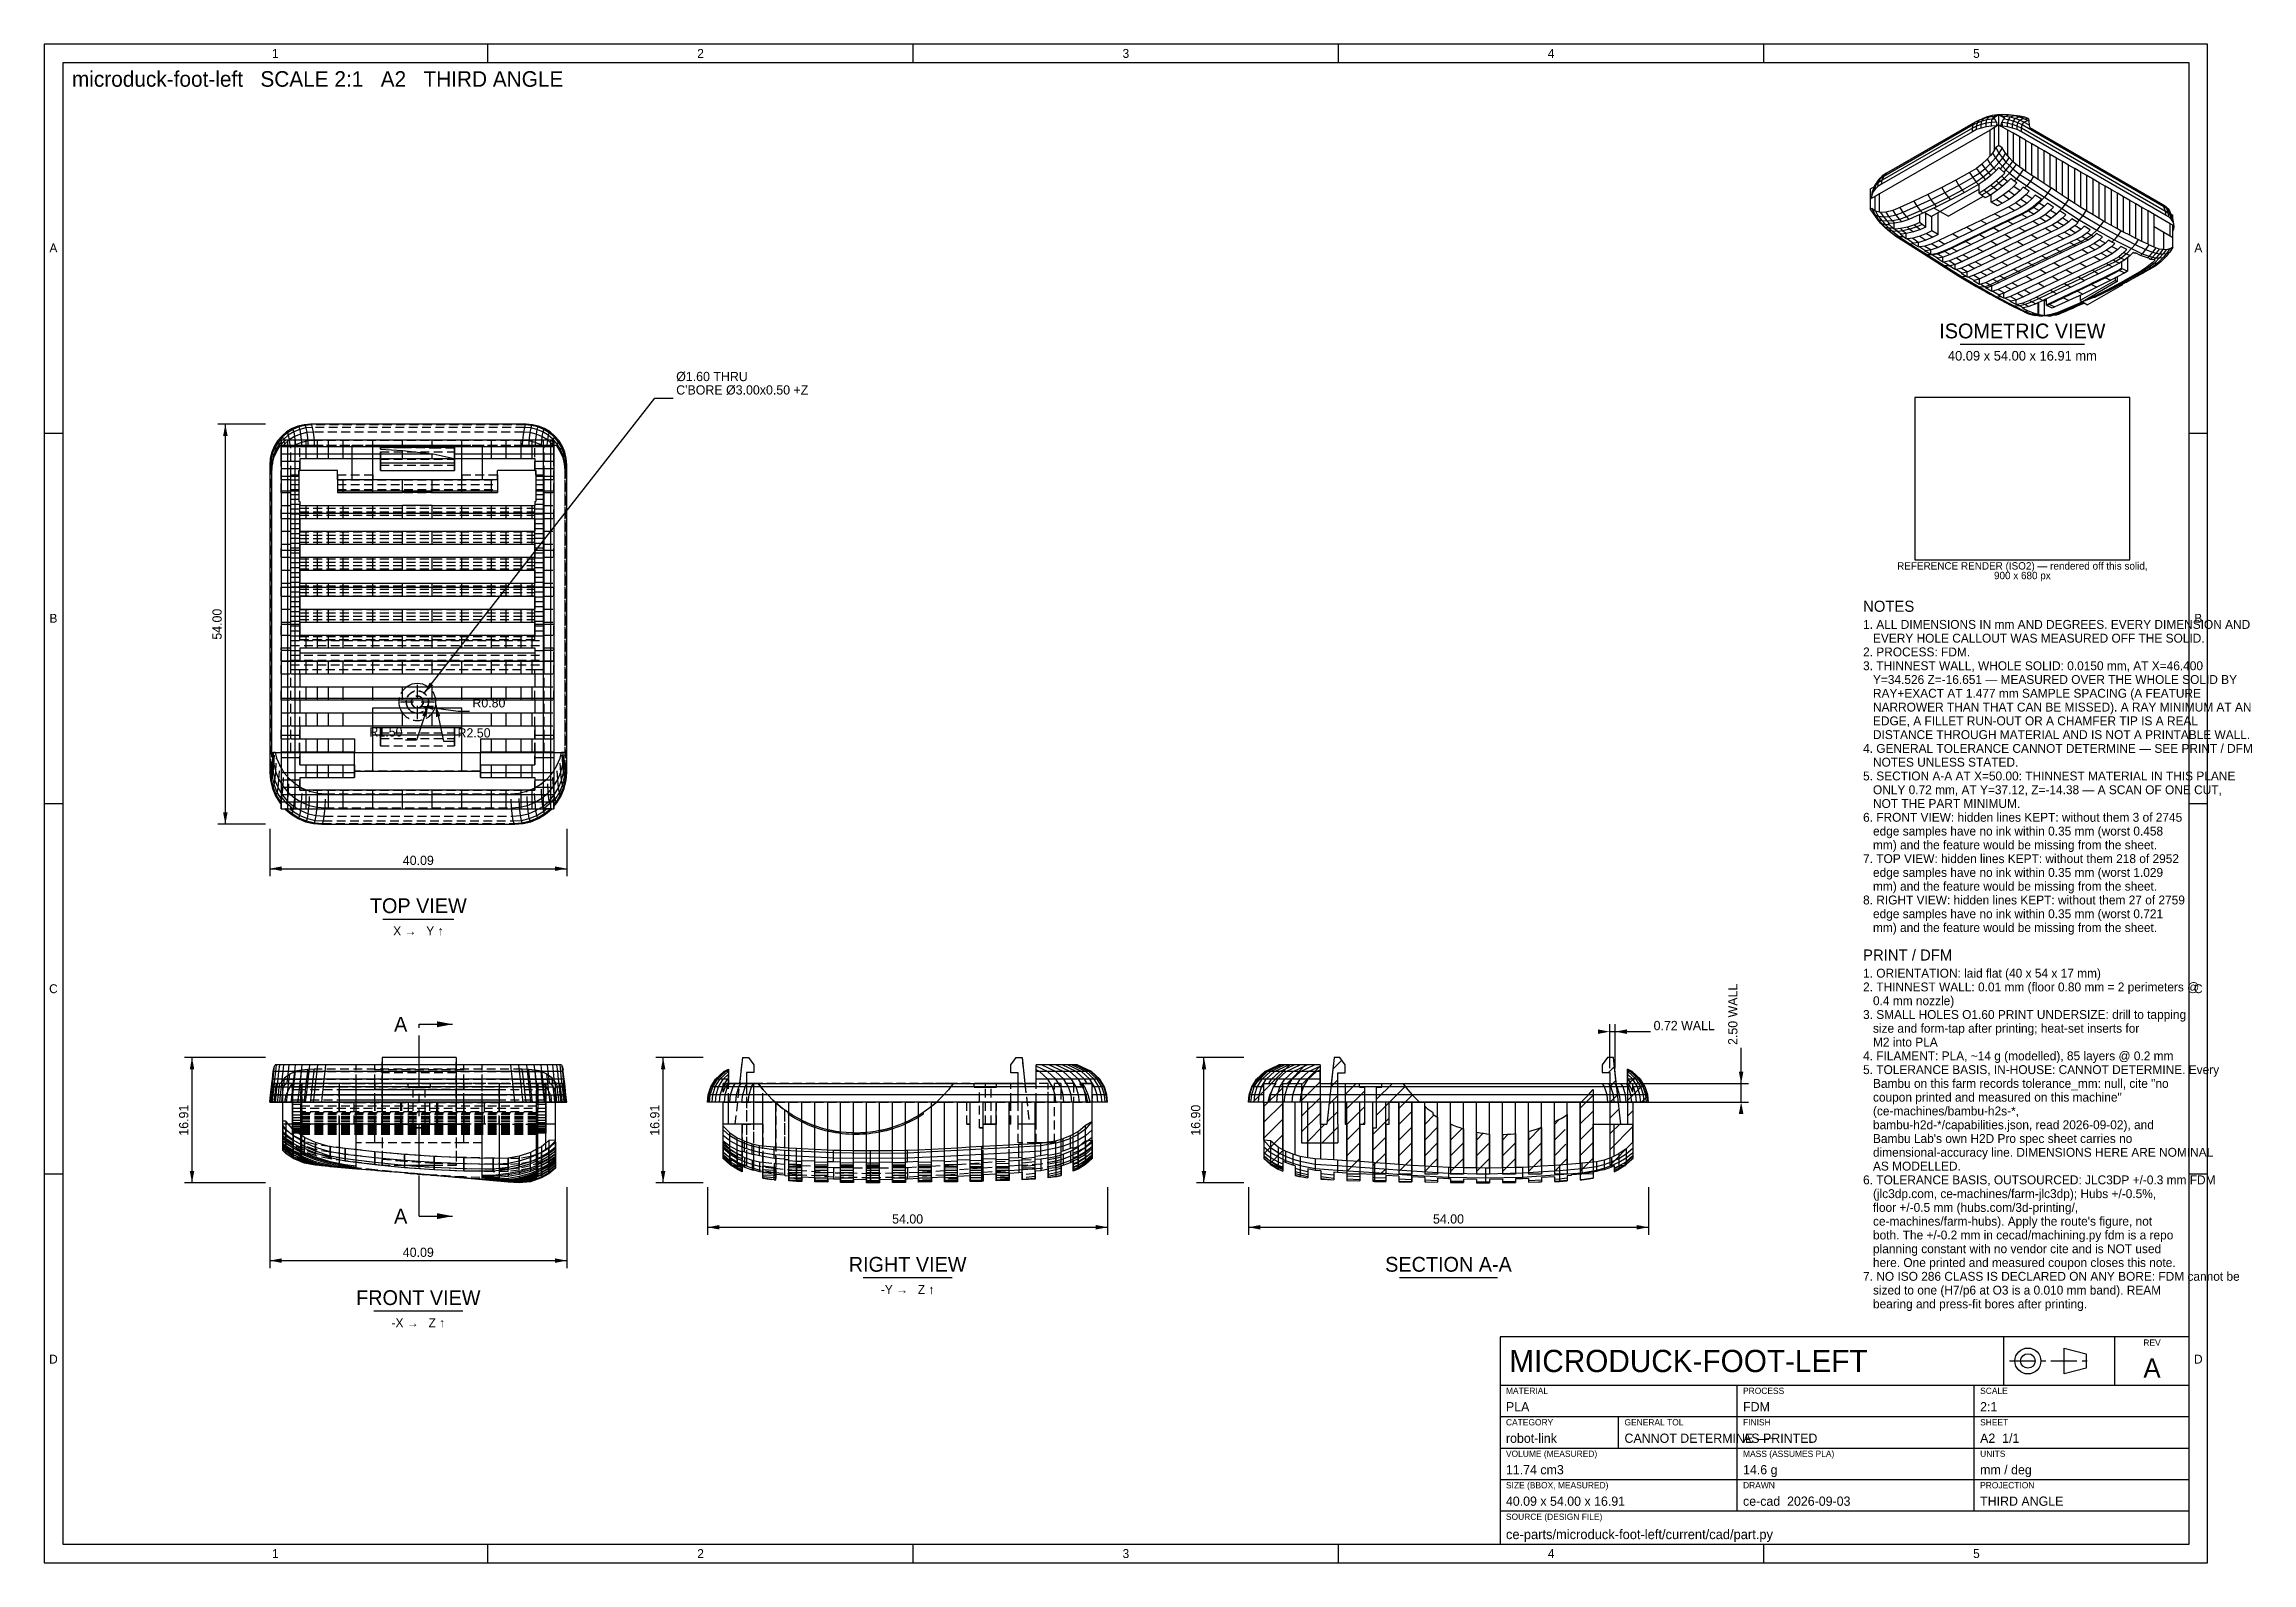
# Model space of a CAD drawing. Header units: millimetres. Extents: x 5 to 601, y 5 to 415.
import ezdxf
from ezdxf.enums import TextEntityAlignment as Align

# ---------------------------------------------------------------- set-up
doc = ezdxf.new("R2010")
doc.units = ezdxf.units.MM
for name, pattern in [('CENTER', [11.2, 7, -1.4, 1.4, -1.4]), ('HIDDEN', [3.6, 2.4, -1.2]), ('PHANTOM', [21, 11, -2, 2, -2, 2, -2])]:
    doc.linetypes.add(name, pattern=pattern)
for name, color, linetype in [('CENTER', 4, 'CENTER'), ('CUT', 1, 'PHANTOM'), ('CUTTHIN', 1, 'PHANTOM'), ('DIM', 3, 'CONTINUOUS'), ('FRAME', 7, 'CONTINUOUS'), ('HATCH', 5, 'CONTINUOUS'), ('HIDDEN', 8, 'HIDDEN'), ('SECTION', 7, 'CONTINUOUS'), ('TEXT', 3, 'CONTINUOUS'), ('TITLE', 7, 'CONTINUOUS'), ('VISIBLE', 7, 'CONTINUOUS')]:
    doc.layers.add(name, color=color, linetype=linetype)

msp = doc.modelspace()

# ---------------------------------------------------------------- texts
at = {"layer": 'TEXT'}
for s, height, p in [('microduck-foot-left   SCALE 2:1   A2   THIRD ANGLE', 4.2, (12.5, 403.5)), ('Ø1.60 THRU', 2.5, (175.615296, 324.03)), ("C'BORE Ø3.00x0.50 +Z", 2.5, (175.615296, 320.405)), ('NOTES', 3, (496, 261.751745)), ('1. ALL DIMENSIONS IN mm AND DEGREES. EVERY DIMENSION AND', 2.4, (496, 257.151745)), ('2. PROCESS: FDM.', 2.4, (496, 249.711745)), ('   EVERY HOLE CALLOUT WAS MEASURED OFF THE SOLID.', 2.4, (496, 253.431745)), ('3. THINNEST WALL, WHOLE SOLID: 0.0150 mm, AT X=46.400', 2.4, (496, 245.991745)), ('   Y=34.526 Z=-16.651 — MEASURED OVER THE WHOLE SOLID BY', 2.4, (496, 242.271745)), ('R0.80', 2.5, (120.593939, 235.93582)), ('   RAY+EXACT AT 1.477 mm SAMPLE SPACING (A FEATURE', 2.4, (496, 238.551745)), ('   NARROWER THAN THAT CAN BE MISSED). A RAY MINIMUM AT AN', 2.4, (496, 234.831745)), ('   EDGE, A FILLET RUN-OUT OR A CHAMFER TIP IS A REAL', 2.4, (496, 231.111745)), ('R2.50', 2.5, (116.58811, 227.821532)), ('   DISTANCE THROUGH MATERIAL AND IS NOT A PRINTABLE WALL.', 2.4, (496, 227.391745)), ('4. GENERAL TOLERANCE CANNOT DETERMINE — SEE PRINT / DFM', 2.4, (496, 223.671745)), ('   NOTES UNLESS STATED.', 2.4, (496, 219.951745)), ('5. SECTION A-A AT X=50.00: THINNEST MATERIAL IN THIS PLANE', 2.4, (496, 216.231745)), ('   ONLY 0.72 mm, AT Y=37.12, Z=-14.38 — A SCAN OF ONE CUT,', 2.4, (496, 212.511745)), ('   NOT THE PART MINIMUM.', 2.4, (496, 208.791745)), ('6. FRONT VIEW: hidden lines KEPT: without them 3 of 2745', 2.4, (496, 205.071745)), ('   edge samples have no ink within 0.35 mm (worst 0.458', 2.4, (496, 201.351745)), ('   mm) and the feature would be missing from the sheet.', 2.4, (496, 197.631745)), ('7. TOP VIEW: hidden lines KEPT: without them 218 of 2952', 2.4, (496, 193.911745)), ('   edge samples have no ink within 0.35 mm (worst 1.029', 2.4, (496, 190.191745)), ('8. RIGHT VIEW: hidden lines KEPT: without them 27 of 2759', 2.4, (496, 182.751745)), ('   mm) and the feature would be missing from the sheet.', 2.4, (496, 186.471745)), ('   edge samples have no ink within 0.35 mm (worst 0.721', 2.4, (496, 179.031745)), ('   mm) and the feature would be missing from the sheet.', 2.4, (496, 175.311745)), ('PRINT / DFM', 3, (496, 167.591745)), ('2. THINNEST WALL: 0.01 mm (floor 0.80 mm = 2 perimeters @', 2.4, (496, 159.271745)), ('1. ORIENTATION: laid flat (40 x 54 x 17 mm)', 2.4, (496, 162.991745)), ('   0.4 mm nozzle)', 2.4, (496, 155.551745)), ('0.72 WALL', 2.5, (439.457752, 148.805)), ('3. SMALL HOLES O1.60 PRINT UNDERSIZE: drill to tapping', 2.4, (496, 151.831745)), ('   size and form-tap after printing; heat-set inserts for', 2.4, (496, 148.111745)), ('4. FILAMENT: PLA, ~14 g (modelled), 85 layers @ 0.2 mm', 2.4, (496, 140.671745)), ('   M2 into PLA', 2.4, (496, 144.391745)), ('5. TOLERANCE BASIS, IN-HOUSE: CANNOT DETERMINE. Every', 2.4, (496, 136.951745)), ('   coupon printed and measured on this machine"', 2.4, (496, 129.511745)), ('   Bambu on this farm records tolerance_mm: null, cite "no', 2.4, (496, 133.231745)), ('   (ce-machines/bambu-h2s-*,', 2.4, (496, 125.791745)), ('   bambu-h2d-*/capabilities.json, read 2026-09-02), and', 2.4, (496, 122.071745)), ("   Bambu Lab's own H2D Pro spec sheet carries no", 2.4, (496, 118.351745)), ('   AS MODELLED.', 2.4, (496, 110.911745)), ('   dimensional-accuracy line. DIMENSIONS HERE ARE NOMINAL', 2.4, (496, 114.631745)), ('6. TOLERANCE BASIS, OUTSOURCED: JLC3DP +/-0.3 mm FDM', 2.4, (496, 107.191745)), ('   floor +/-0.5 mm (hubs.com/3d-printing/,', 2.4, (496, 99.751745)), ('   (jlc3dp.com, ce-machines/farm-jlc3dp); Hubs +/-0.5%,', 2.4, (496, 103.471745)), ("   ce-machines/farm-hubs). Apply the route's figure, not", 2.4, (496, 96.031745)), ('   both. The +/-0.2 mm in cecad/machining.py fdm is a repo', 2.4, (496, 92.311745)), ('   planning constant with no vendor cite and is NOT used', 2.4, (496, 88.591745)), ('7. NO ISO 286 CLASS IS DECLARED ON ANY BORE: FDM cannot be', 2.4, (496, 81.151745)), ('   here. One printed and measured coupon closes this note.', 2.4, (496, 84.871745)), ('   sized to one (H7/p6 at O3 is a 0.010 mm band). REAM', 2.4, (496, 77.431745)), ('   bearing and press-fit bores after printing.', 2.4, (496, 73.711745)), ('PLA', 2.5, (399.6, 45.9)), ('FDM', 2.5, (463.6, 45.9)), ('2:1', 2.5, (527.6, 45.9)), ('robot-link', 2.5, (399.6, 37.4)), ('CANNOT DETERMINE —~', 2.5, (431.6, 37.4)), ('AS PRINTED', 2.5, (463.6, 37.4)), ('A2  1/1', 2.5, (527.6, 37.4)), ('11.74 cm3', 2.5, (399.6, 28.9)), ('14.6 g', 2.5, (463.6, 28.9)), ('mm / deg', 2.5, (527.6, 28.9)), ('40.09 x 54.00 x 16.91', 2.5, (399.6, 20.4)), ('ce-cad  2026-09-03', 2.5, (463.6, 20.4)), ('THIRD ANGLE', 2.5, (527.6, 20.4)), ('ce-parts/microduck-foot-left/current/cad/part.py', 2.6, (399.6, 11.4))]:
    msp.add_text(s, height=height, dxfattribs=at).set_placement(p)
for s, height, p in [('ISOMETRIC VIEW', 4, (539, 335.573967)), ('40.09 x 54.00 x 16.91 mm', 2.6, (539, 329.573967)), ('REFERENCE RENDER (ISO2) — rendered off this solid,', 2, (539, 273.151745)), ('900 x 680 px', 2, (539, 270.551745)), ('40.09', 2.5, (106, 193.405)), ('TOP VIEW', 4, (106, 180.405)), ('X →   Y ↑', 2.4, (106, 174.405)), ('54.00', 2.5, (238.085, 96.595)), ('54.00', 2.5, (384.085, 96.595)), ('40.09', 2.5, (106, 87.595)), ('RIGHT VIEW', 4, (238.085, 83.595)), ('SECTION A-A', 4, (384.085, 83.595)), ('FRONT VIEW', 4, (106, 74.595)), ('-Y →   Z ↑', 2.4, (238.085, 77.595)), ('-X →   Z ↑', 2.4, (106, 68.595)), ('A', 5.2, (574, 55))]:
    msp.add_text(s, height=height, dxfattribs=at).set_placement(p, align=Align.CENTER)
for s, p in [('54.00', (52.915, 258.405)), ('16.91', (43.915, 124.5)), ('16.91', (171.085, 124.5)), ('16.90', (317.085, 124.5))]:
    msp.add_text(s, height=2.5, rotation=90, dxfattribs=at).set_placement(p, align=Align.CENTER)
msp.add_text('R1.50', height=2.5, dxfattribs=at).set_placement((101.725579, 228.072026), align=Align.RIGHT)
msp.add_text('2.50 WALL', height=2.5, rotation=90, dxfattribs=at).set_placement((462.085, 144.805))
for p in [(101.247, 150.405), (101.247, 98.595)]:
    msp.add_text('A', height=4, dxfattribs=at).set_placement(p, align=Align.MIDDLE_CENTER)
msp.add_text('MICRODUCK-FOOT-LEFT', height=6, dxfattribs=at).set_placement((400.5, 59.5), align=Align.MIDDLE_LEFT)
at = {"layer": 'TITLE'}
for s, p in [('1', (67.4, 412.5)), ('2', (182.2, 412.5)), ('3', (297, 412.5)), ('4', (411.8, 412.5)), ('5', (526.6, 412.5)), ('A', (7.5, 360)), ('A', (586.5, 360)), ('B', (7.5, 260)), ('B', (586.5, 260)), ('C', (7.5, 160)), ('C', (586.5, 160)), ('D', (7.5, 60)), ('D', (586.5, 60)), ('1', (67.4, 7.5)), ('2', (182.2, 7.5)), ('3', (297, 7.5)), ('4', (411.8, 7.5)), ('5', (526.6, 7.5))]:
    msp.add_text(s, height=2.4, dxfattribs=at).set_placement(p, align=Align.MIDDLE_CENTER)
msp.add_text('REV', height=1.7, dxfattribs=at).set_placement((574, 63.6), align=Align.CENTER)
for s, p in [('MATERIAL', (399.6, 50.6)), ('PROCESS', (463.6, 50.6)), ('SCALE', (527.6, 50.6)), ('CATEGORY', (399.6, 42.1)), ('GENERAL TOL', (431.6, 42.1)), ('FINISH', (463.6, 42.1)), ('SHEET', (527.6, 42.1)), ('VOLUME (MEASURED)', (399.6, 33.6)), ('MASS (ASSUMES PLA)', (463.6, 33.6)), ('UNITS', (527.6, 33.6)), ('SIZE (BBOX, MEASURED)', (399.6, 25.1)), ('DRAWN', (463.6, 25.1)), ('PROJECTION', (527.6, 25.1)), ('SOURCE (DESIGN FILE)', (399.6, 16.6))]:
    msp.add_text(s, height=1.7, dxfattribs=at).set_placement(p)

# ---------------------------------------------------------------- linework, layer by layer
at = {"layer": 'CENTER'}
for p, q in [((105.753, 238.459), (105.753, 242.009)), ((101.153, 237.409), (104.703, 237.409)), ((105.753, 232.809), (105.753, 236.359)), ((106.803, 237.409), (110.353, 237.409)), ((535.5, 59.5), (557.75, 59.5))]:
    msp.add_line(p, q, dxfattribs=at)
at = {"layer": 'CUT'}
for p, q in [((106.247, 136.405), (106.247, 150.405)), ((106.247, 150.405), (115.247, 150.405)), ((106.247, 98.595), (106.247, 112.595)), ((106.247, 98.595), (115.247, 98.595))]:
    msp.add_line(p, q, dxfattribs=at)
for points in [[(115.247, 150.405), (111.047, 151.203), (111.047, 149.607)], [(115.247, 98.595), (111.047, 99.393), (111.047, 97.797)]]:
    msp.add_solid(points, dxfattribs=at)
at = {"layer": 'CUTTHIN'}
msp.add_line((106.247, 112.595), (106.247, 136.405), dxfattribs=at)
at = {"layer": 'DIM'}
for p, q in [((107.599984, 239.773032), (169.815296, 319.405)), ((169.815296, 319.405), (174.815296, 319.405)), ((64.715, 312.405), (51.915, 312.405)), ((53.915, 204.405), (53.915, 312.405)), ((108.635113, 236.576278), (105.525579, 227.072026)), ((106.884371, 236.277629), (116.793939, 234.93582)), ((110.686834, 236.598271), (112.78811, 226.821532)), ((116.793939, 234.93582), (119.793939, 234.93582)), ((105.525579, 227.072026), (102.525579, 227.072026)), ((112.78811, 226.821532), (115.78811, 226.821532)), ((64.715, 204.405), (51.915, 204.405)), ((65.915, 203.205), (65.915, 190.405)), ((146.085, 203.205), (146.085, 190.405)), ((65.915, 192.405), (146.085, 192.405)), ((427.611, 138.536378), (427.611, 150.405)), ((429.057752, 138.536378), (429.057752, 150.405)), ((427.611, 148.405), (429.057752, 148.405)), ((429.057752, 148.405), (438.657752, 148.405)), ((463.085, 134.405), (463.085, 144.005)), ((64.715, 141.405), (42.915, 141.405)), ((44.915, 107.595), (44.915, 141.405)), ((182.885, 141.405), (170.085, 141.405)), ((172.085, 107.595), (172.085, 141.405)), ((328.885, 141.405), (316.085, 141.405)), ((318.085, 107.595), (318.085, 141.405)), ((371.335001, 134.405), (465.085, 134.405)), ((463.085, 129.405), (463.085, 134.405)), ((371.335001, 129.405), (465.085, 129.405)), ((64.715, 107.595), (42.915, 107.595)), ((182.885, 107.595), (170.085, 107.595)), ((328.885, 107.595), (316.085, 107.595)), ((65.915, 106.395), (65.915, 84.595)), ((146.085, 106.395), (146.085, 84.595)), ((184.085, 106.395), (184.085, 93.595)), ((292.085, 106.395), (292.085, 93.595)), ((330.085, 106.395), (330.085, 93.595)), ((438.085, 106.395), (438.085, 93.595)), ((184.085, 95.595), (292.085, 95.595)), ((330.085, 95.595), (438.085, 95.595)), ((65.915, 86.595), (146.085, 86.595))]:
    msp.add_line(p, q, dxfattribs=at)
for points in [[(53.915, 312.405), (53.307, 309.205), (54.523, 309.205)], [(107.599984, 239.773032), (110.049212, 241.920344), (109.090991, 242.668989)], [(106.884371, 236.277629), (109.973851, 235.245748), (110.137015, 236.450752)], [(108.635113, 236.576278), (107.062203, 233.723977), (108.21792, 233.345857)], [(110.686834, 236.598271), (110.764817, 233.341957), (111.953668, 233.597472)], [(53.915, 204.405), (54.523, 207.605), (53.307, 207.605)], [(65.915, 192.405), (69.115, 191.797), (69.115, 193.013)], [(146.085, 192.405), (142.885, 193.013), (142.885, 191.797)], [(427.611, 148.405), (424.411, 149.013), (424.411, 147.797)], [(429.057752, 148.405), (432.257752, 147.797), (432.257752, 149.013)], [(44.915, 141.405), (44.307, 138.205), (45.523, 138.205)], [(172.085, 141.405), (171.477, 138.205), (172.693, 138.205)], [(318.085, 141.405), (317.477, 138.205), (318.693, 138.205)], [(463.085, 134.405), (463.693, 137.605), (462.477, 137.605)], [(463.085, 129.405), (462.477, 126.205), (463.693, 126.205)], [(44.915, 107.595), (45.523, 110.795), (44.307, 110.795)], [(172.085, 107.595), (172.693, 110.795), (171.477, 110.795)], [(318.085, 107.595), (318.693, 110.795), (317.477, 110.795)], [(184.085, 95.595), (187.285, 94.987), (187.285, 96.203)], [(292.085, 95.595), (288.885, 96.203), (288.885, 94.987)], [(330.085, 95.595), (333.285, 94.987), (333.285, 96.203)], [(438.085, 95.595), (434.885, 96.203), (434.885, 94.987)], [(65.915, 86.595), (69.115, 85.987), (69.115, 87.203)], [(146.085, 86.595), (142.885, 87.203), (142.885, 85.987)]]:
    msp.add_solid(points, dxfattribs=at)
at = {"layer": 'FRAME'}
for p, q in [((584, 410), (10, 410)), ((10, 410), (10, 10)), ((584, 10), (584, 410)), ((584, 66), (398, 66)), ((398, 66), (398, 10)), ((584, 10), (584, 66)), ((10, 10), (584, 10)), ((398, 10), (584, 10))]:
    msp.add_line(p, q, dxfattribs=at)
at = {"layer": 'HATCH'}
for p, q in [((330.887048, 133.264817), (335.990568, 138.368337)), ((331.269872, 129.405), (341.269872, 139.405)), ((340.512512, 134.405), (345.512512, 139.405)), ((344.411, 134.060847), (349.411, 139.060847)), ((352.857079, 138.264285), (355.2898, 140.697006)), ((356.124434, 137.289), (356.211, 137.375566)), ((426.97079, 141.355919), (427.019872, 141.405)), ((427.246512, 137.389), (428.871113, 139.0136)), ((334.285, 128.177488), (339.285, 133.177488)), ((344.411, 129.818206), (349.411, 134.818206)), ((351.799997, 128.721922), (354.211, 131.132925)), ((352.328538, 133.493103), (354.211, 135.375566)), ((356.211, 131.417061), (359.198939, 134.405)), ((356.211, 127.17442), (361.489, 132.45242)), ((364.689, 130.137486), (368.956514, 134.405)), ((368.199154, 129.405), (372.395463, 133.601309)), ((370.661, 127.624205), (374.343097, 131.306302)), ((419.661, 127.720406), (423.161, 131.220406)), ((427.611, 133.510847), (429.295954, 135.195801)), ((427.611, 129.268206), (429.720795, 131.378001)), ((432.411, 134.068206), (434.900494, 136.5577)), ((432.411, 129.825566), (436.783101, 134.197666)), ((334.285, 123.934847), (339.383, 129.032847)), ((344.411, 125.575566), (349.411, 130.575566)), ((344.411, 121.332925), (349.411, 126.332925)), ((351.271456, 123.95074), (354.211, 126.890284)), ((356.661, 123.38178), (361.489, 128.20978)), ((364.689, 125.894846), (368.089, 129.294846)), ((370.661, 123.381564), (374.161, 126.881564)), ((374.161, 126.881564), (374.161, 126.881565)), ((377.661, 127.624205), (378.007021, 127.970226)), ((377.661, 123.381564), (380.19637, 125.916935)), ((419.661, 123.477765), (423.161, 126.977765)), ((427.611, 125.025566), (430.145636, 127.560201)), ((432.411, 125.582925), (433.885, 127.056925)), ((436.233075, 129.405), (437.91541, 131.087335)), ((334.285, 119.692206), (339.383, 124.790206)), ((334.285, 115.449566), (339.383, 120.547566)), ((345.725716, 118.405), (350.725716, 123.405)), ((349.968356, 118.405), (354.211, 122.647644)), ((356.661, 119.139139), (360.161, 122.639139)), ((360.926861, 123.405), (361.489, 123.967139)), ((363.661, 120.624205), (368.089, 125.052205)), ((363.661, 116.381564), (367.161, 119.881564)), ((370.661, 119.138924), (374.161, 122.638924)), ((374.161, 122.638924), (374.161, 122.638924)), ((377.661, 119.138924), (381.161, 122.638924)), ((384.661, 123.379526), (384.744742, 123.463268)), ((384.661, 119.136886), (387.81041, 122.286295)), ((391.661, 119.134246), (393.491594, 120.96484)), ((398.661, 119.136346), (400.241108, 120.716455)), ((405.661, 119.136416), (409.039321, 122.514737)), ((412.661, 123.378566), (414.047676, 124.765242)), ((412.661, 119.135925), (415.551477, 122.026401)), ((419.661, 119.235125), (423.161, 122.735125)), ((427.611, 120.782925), (430.570477, 123.742402)), ((427.611, 116.540284), (433.885, 122.814284)), ((336.271064, 113.192989), (339.383, 116.304925)), ((354.210997, 118.405), (354.211, 118.405003)), ((356.661, 114.896498), (360.161, 118.396498)), ((356.661, 110.653858), (360.161, 114.153858)), ((363.661, 112.138924), (367.161, 115.638924)), ((370.661, 114.896283), (374.161, 118.396283)), ((370.661, 110.653642), (374.161, 114.153642)), ((374.161, 118.396283), (374.161001, 118.396284)), ((374.161, 114.153642), (374.161001, 114.153643)), ((377.661, 114.896283), (381.161, 118.396283)), ((377.661, 110.653642), (381.161, 114.153642)), ((384.661, 114.894245), (388.161, 118.394245)), ((384.661, 110.651604), (388.161, 114.151604)), ((391.661, 114.891606), (395.161, 118.391606)), ((391.661, 110.648965), (395.161, 114.148965)), ((395.161, 118.391606), (395.161, 118.391606)), ((395.161, 114.148965), (395.161001, 114.148966)), ((398.661, 114.893706), (402.161, 118.393706)), ((398.661, 110.651065), (402.161, 114.151065)), ((405.661, 114.893775), (409.161, 118.393775)), ((405.661, 110.651135), (409.161, 114.151135)), ((412.661, 114.893284), (415.754651, 117.986935)), ((412.661, 110.650644), (415.957825, 113.947469)), ((419.661, 114.992484), (423.161, 118.492484)), ((419.661, 110.749843), (423.161, 114.249843)), ((427.611, 112.297644), (433.885, 118.571644)), ((338.913893, 111.593177), (339.383, 112.062284)), ((360.160998, 109.911215), (360.161, 109.911217)), ((365.676558, 109.911841), (367.161, 111.396283)), ((374.160998, 109.911), (374.161, 109.911002)), ((374.161, 109.911002), (374.161001, 109.911003)), ((381.160998, 109.911), (381.161, 109.911002)), ((388.160998, 109.908962), (388.161, 109.908964)), ((395.160998, 109.906323), (395.161, 109.906324)), ((395.161, 109.906324), (395.161001, 109.906326)), ((402.160998, 109.908423), (402.161, 109.908424)), ((409.160998, 109.908492), (409.161, 109.908494)), ((416.160997, 109.908), (416.161, 109.908003)), ((423.160998, 110.007201), (423.161, 110.007203)), ((431.844997, 112.289), (431.845, 112.289003))]:
    msp.add_line(p, q, dxfattribs=at)
at = {"layer": 'HIDDEN'}
for p, q in [((70.675362, 310.104187), (69.362825, 308.983175)), ((70.449362, 310.304187), (70.675362, 310.104187)), ((72.147105, 311.006072), (70.675362, 310.104187)), ((70.675362, 310.104187), (70.913362, 309.430187)), ((72.385105, 310.332072), (70.913362, 309.430187)), ((71.921105, 311.206072), (72.147105, 311.006072)), ((73.741813, 311.666622), (72.147105, 311.006072)), ((72.147105, 311.006072), (72.385105, 310.332072)), ((73.979813, 310.992622), (72.385105, 310.332072)), ((72.385105, 310.332072), (72.623105, 309.064072)), ((73.515813, 311.866622), (73.741813, 311.666622)), ((75.420221, 312.069572), (73.741813, 311.666622)), ((73.741813, 311.666622), (73.979813, 310.992622)), ((75.658221, 311.395572), (73.979813, 310.992622)), ((73.979813, 310.992622), (74.217813, 309.724622)), ((75.896221, 310.127572), (74.217813, 309.724622)), ((75.194221, 312.269572), (75.420221, 312.069572)), ((77.141, 312.205), (75.420221, 312.069572)), ((75.420221, 312.069572), (75.658221, 311.395572)), ((77.379, 311.531), (75.658221, 311.395572)), ((75.658221, 311.395572), (75.896221, 310.127572)), ((77.617, 310.263), (75.896221, 310.127572)), ((75.896221, 310.127572), (76.134221, 307.867572)), ((76.915, 312.405), (77.141, 312.205)), ((134.859, 312.205), (77.141, 312.205)), ((77.141, 312.205), (77.379, 311.531)), ((134.621, 311.531), (77.379, 311.531)), ((77.379, 311.531), (77.617, 310.263)), ((134.383, 310.263), (77.617, 310.263)), ((77.617, 310.263), (77.855, 308.003)), ((134.383, 310.263), (134.145, 308.003)), ((134.621, 311.531), (134.383, 310.263)), ((136.103779, 310.127572), (134.383, 310.263)), ((134.859, 312.205), (134.621, 311.531)), ((136.341779, 311.395572), (134.621, 311.531)), ((135.085, 312.405), (134.859, 312.205)), ((136.579779, 312.069572), (134.859, 312.205)), ((136.103779, 310.127572), (135.865779, 307.867572)), ((136.341779, 311.395572), (136.103779, 310.127572)), ((137.782187, 309.724622), (136.103779, 310.127572)), ((136.579779, 312.069572), (136.341779, 311.395572)), ((138.020187, 310.992622), (136.341779, 311.395572)), ((136.805779, 312.269572), (136.579779, 312.069572)), ((138.258187, 311.666622), (136.579779, 312.069572)), ((138.020187, 310.992622), (137.782187, 309.724622)), ((138.258187, 311.666622), (138.020187, 310.992622)), ((139.614895, 310.332072), (138.020187, 310.992622)), ((138.484187, 311.866622), (138.258187, 311.666622)), ((139.852895, 311.006072), (138.258187, 311.666622)), ((139.614895, 310.332072), (139.376895, 309.064072)), ((139.852895, 311.006072), (139.614895, 310.332072)), ((141.086638, 309.430187), (139.614895, 310.332072)), ((140.078895, 311.206072), (139.852895, 311.006072)), ((141.324638, 310.104187), (139.852895, 311.006072)), ((141.324638, 310.104187), (141.086638, 309.430187)), ((141.550638, 310.304187), (141.324638, 310.104187)), ((142.637175, 308.983175), (141.324638, 310.104187)), ((66.679378, 304.604187), (66.276428, 302.925779)), ((66.453378, 304.804187), (66.679378, 304.604187)), ((67.339928, 306.198895), (66.679378, 304.604187)), ((66.679378, 304.604187), (66.917378, 303.930187)), ((67.577928, 305.524895), (66.917378, 303.930187)), ((67.021192, 303.377097), (67.681742, 304.971806)), ((67.113928, 306.398895), (67.339928, 306.198895)), ((68.241813, 307.670638), (67.339928, 306.198895)), ((67.339928, 306.198895), (67.577928, 305.524895)), ((68.479813, 306.996638), (67.577928, 305.524895)), ((67.577928, 305.524895), (67.681742, 304.971806)), ((67.681742, 304.971806), (68.583626, 306.443548)), ((68.015813, 307.870638), (68.241813, 307.670638)), ((69.362825, 308.983175), (68.241813, 307.670638)), ((68.241813, 307.670638), (68.479813, 306.996638)), ((68.953, 307.550668), (68.479813, 306.996638)), ((68.479813, 306.996638), (68.583626, 306.443548)), ((68.583626, 306.443548), (68.829133, 306.731)), ((68.829133, 306.731), (69.573911, 306.731)), ((68.829133, 306.731), (68.953, 306.731)), ((68.953, 308.205), (68.953, 306.731)), ((68.953, 308.205), (71.553, 308.205)), ((68.953, 306.731), (68.953, 308.205)), ((68.953, 308.205), (71.553, 308.205)), ((68.953, 308.205), (69.511852, 308.205)), ((68.953, 308.205), (68.953, 307.550668)), ((68.953, 308.205), (70.230251, 308.205)), ((68.953, 306.876029), (68.953, 308.205)), ((68.953, 306.876029), (69.704639, 307.756085)), ((68.953, 307.550668), (68.953, 306.876029)), ((68.953, 306.731), (68.953, 297.481)), ((68.953, 303.107), (68.953, 306.731)), ((68.953, 306.731), (71.553, 306.731)), ((68.953, 297.481), (68.953, 306.731)), ((69.136825, 309.183175), (69.362825, 308.983175)), ((69.362825, 308.983175), (69.600825, 308.309175)), ((69.600825, 308.309175), (69.511852, 308.205)), ((69.511852, 308.205), (69.620379, 308.205)), ((69.838825, 307.041175), (69.573911, 306.731)), ((69.573911, 306.731), (69.87149, 306.731)), ((70.913362, 309.430187), (69.600825, 308.309175)), ((69.600825, 308.309175), (69.620379, 308.205)), ((69.620379, 308.205), (70.230251, 308.205)), ((69.704639, 307.756085), (70.230251, 308.205)), ((69.704639, 307.756085), (69.838825, 307.041175)), ((71.151362, 308.162187), (69.838825, 307.041175)), ((69.838825, 307.041175), (69.87149, 306.731)), ((69.87149, 306.731), (71.30208, 306.731)), ((70.913362, 309.430187), (71.151362, 308.162187)), ((72.623105, 309.064072), (71.151362, 308.162187)), ((71.151362, 308.162187), (71.30208, 306.731)), ((71.30208, 306.731), (72.741862, 306.731)), ((71.553, 308.205), (74.053, 308.205)), ((71.553, 308.205), (74.053, 308.205)), ((71.553, 306.731), (74.053, 306.731)), ((71.553, 298.723311), (71.553, 306.731)), ((74.217813, 309.724622), (72.623105, 309.064072)), ((72.623105, 309.064072), (72.861105, 306.804072)), ((72.861105, 306.804072), (72.741862, 306.731)), ((72.741862, 306.731), (72.864837, 306.731)), ((74.455813, 307.464622), (72.861105, 306.804072)), ((72.861105, 306.804072), (72.864837, 306.731)), ((72.864837, 306.731), (74.493286, 306.731)), ((74.053, 308.205), (137.453, 308.205)), ((74.053, 308.205), (137.453, 308.205)), ((74.053, 306.731), (93.753, 306.731)), ((74.053, 299.931), (74.053, 306.731)), ((74.217813, 309.724622), (74.455813, 307.464622)), ((76.134221, 307.867572), (74.455813, 307.464622)), ((74.455813, 307.464622), (74.493286, 306.731)), ((74.493286, 306.731), (76.192276, 306.731)), ((77.855, 308.003), (76.134221, 307.867572)), ((76.134221, 307.867572), (76.192276, 306.731)), ((76.192276, 306.731), (77.919973, 306.731)), ((134.145, 308.003), (77.855, 308.003)), ((77.855, 308.003), (77.919973, 306.731)), ((77.919973, 306.731), (134.080027, 306.731)), ((88.153, 303.107), (88.153, 306.731)), ((88.153, 306.731), (123.353, 306.731)), ((88.153, 306.731), (93.753, 306.731)), ((88.153, 297.481), (88.153, 306.731)), ((93.753, 306.731), (117.753, 306.731)), ((93.753, 298.723311), (93.753, 306.731)), ((93.753, 306.731), (117.753, 306.731)), ((93.753, 303.107), (93.753, 306.731)), ((93.753, 306.731), (117.753, 306.731)), ((95.753, 306.165), (95.753, 306.127988)), ((95.753, 306.127988), (95.753, 305.630999)), ((95.753, 306.127988), (101.753, 306.10387)), ((95.753, 304.928022), (95.753, 302.925)), ((95.753, 303.107), (95.753, 304.928022)), ((95.753, 304.928022), (115.753, 304.928022)), ((101.753, 306.10387), (101.753, 306.165)), ((101.753, 306.10387), (109.753, 306.04656)), ((109.753, 306.04656), (109.753, 306.165)), ((109.753, 306.04656), (115.753, 305.98589)), ((115.753, 306.165), (115.753, 305.98589)), ((115.753, 305.98589), (115.753, 304.405)), ((115.753, 304.928022), (115.753, 302.925)), ((115.753, 303.107), (115.753, 304.928022)), ((115.753, 304.405), (115.753, 303.106999)), ((117.753, 306.731), (137.453, 306.731)), ((117.753, 298.723311), (117.753, 306.731)), ((117.753, 303.107), (117.753, 306.731)), ((117.753, 306.731), (123.353, 306.731)), ((123.353, 303.107), (123.353, 306.731)), ((123.353, 297.481), (123.353, 306.731)), ((134.145, 308.003), (134.080027, 306.731)), ((134.080027, 306.731), (135.807724, 306.731)), ((135.865779, 307.867572), (134.145, 308.003)), ((135.865779, 307.867572), (135.807724, 306.731)), ((135.807724, 306.731), (137.506714, 306.731)), ((137.544187, 307.464622), (135.865779, 307.867572)), ((137.453, 308.205), (139.953, 308.205)), ((137.453, 308.205), (139.953, 308.205)), ((137.453, 306.731), (139.953, 306.731)), ((137.453, 299.931), (137.453, 306.731)), ((137.544187, 307.464622), (137.506714, 306.731)), ((137.506714, 306.731), (139.135163, 306.731)), ((137.782187, 309.724622), (137.544187, 307.464622)), ((139.138895, 306.804072), (137.544187, 307.464622)), ((139.376895, 309.064072), (137.782187, 309.724622)), ((139.138895, 306.804072), (139.135163, 306.731)), ((139.258138, 306.731), (139.135163, 306.731)), ((139.376895, 309.064072), (139.138895, 306.804072)), ((139.258138, 306.731), (139.138895, 306.804072)), ((139.258138, 306.731), (140.69792, 306.731)), ((140.848638, 308.162187), (139.376895, 309.064072)), ((139.953, 308.205), (142.553, 308.205)), ((139.953, 308.205), (142.553, 308.205)), ((139.953, 306.731), (142.553, 306.731)), ((139.953, 298.723311), (139.953, 306.731)), ((140.848638, 308.162187), (140.69792, 306.731)), ((140.69792, 306.731), (142.12851, 306.731)), ((141.086638, 309.430187), (140.848638, 308.162187)), ((142.161175, 307.041175), (140.848638, 308.162187)), ((142.399175, 308.309175), (141.086638, 309.430187)), ((141.769749, 308.205), (142.553, 308.205)), ((141.769749, 308.205), (142.379621, 308.205)), ((141.769749, 308.205), (142.295361, 307.756085)), ((142.161175, 307.041175), (142.12851, 306.731)), ((142.426089, 306.731), (142.12851, 306.731)), ((142.295361, 307.756085), (142.161175, 307.041175)), ((142.426089, 306.731), (142.161175, 307.041175)), ((142.295361, 307.756085), (142.553, 307.454429)), ((142.399175, 308.309175), (142.379621, 308.205)), ((142.488148, 308.205), (142.379621, 308.205)), ((142.637175, 308.983175), (142.399175, 308.309175)), ((142.488148, 308.205), (142.399175, 308.309175)), ((142.426089, 306.731), (143.170867, 306.731)), ((142.553, 308.205), (142.488148, 308.205)), ((142.553, 308.205), (142.553, 306.731)), ((142.553, 306.731), (142.553, 308.205)), ((142.553, 308.205), (142.553, 308.129068)), ((142.553, 307.454429), (142.553, 308.205)), ((143.520187, 306.996638), (142.553, 308.129068)), ((142.553, 308.129068), (142.553, 307.454429)), ((142.553, 306.731), (142.553, 297.481)), ((142.553, 303.107), (142.553, 306.731)), ((142.553, 306.731), (143.170867, 306.731)), ((142.553, 297.481), (142.553, 306.731)), ((142.863175, 309.183175), (142.637175, 308.983175)), ((143.758187, 307.670638), (142.637175, 308.983175)), ((143.170867, 306.731), (143.416374, 306.443548)), ((143.520187, 306.996638), (143.416374, 306.443548)), ((143.416374, 306.443548), (144.318258, 304.971806)), ((143.758187, 307.670638), (143.520187, 306.996638)), ((144.422072, 305.524895), (143.520187, 306.996638)), ((143.984187, 307.870638), (143.758187, 307.670638)), ((144.660072, 306.198895), (143.758187, 307.670638)), ((144.422072, 305.524895), (144.318258, 304.971806)), ((144.318258, 304.971806), (144.978808, 303.377097)), ((144.660072, 306.198895), (144.422072, 305.524895)), ((145.082622, 303.930187), (144.422072, 305.524895)), ((144.886072, 306.398895), (144.660072, 306.198895)), ((145.320622, 304.604187), (144.660072, 306.198895)), ((145.320622, 304.604187), (145.082622, 303.930187)), ((145.546622, 304.804187), (145.320622, 304.604187)), ((145.723572, 302.925779), (145.320622, 304.604187)), ((65.915, 301.405), (66.141, 301.205)), ((66.050428, 303.125779), (66.276428, 302.925779)), ((66.276428, 302.925779), (66.141, 301.205)), ((66.141, 301.205), (66.141, 218.605)), ((66.141, 301.205), (66.379, 300.531)), ((66.276428, 302.925779), (66.514428, 302.251779)), ((66.514428, 302.251779), (66.379, 300.531)), ((66.379, 300.531), (66.379, 219.279)), ((66.379, 300.531), (66.482813, 299.97791)), ((66.482813, 299.97791), (66.618242, 301.69869)), ((66.482813, 223.731), (66.482813, 299.97791)), ((66.917378, 303.930187), (66.514428, 302.251779)), ((66.514428, 302.251779), (66.618242, 301.69869)), ((66.618242, 301.69869), (67.021192, 303.377097)), ((66.917378, 303.930187), (67.021192, 303.377097)), ((68.953, 297.481), (68.953, 303.107)), ((71.553, 298.723311), (73.753, 298.723311)), ((71.553, 297.481), (71.553, 298.723311)), ((71.553, 297.409), (71.553, 298.723311)), ((73.753, 298.723311), (73.753, 299.931)), ((73.753, 298.723311), (73.753, 297.409)), ((74.053, 303.107), (74.053, 299.931)), ((74.053, 303.107), (88.153, 303.107)), ((84.153, 298.723311), (84.153, 299.931)), ((84.153, 298.723311), (93.753, 298.723311)), ((84.153, 298.723311), (84.153, 297.409)), ((88.153, 303.107), (95.753, 303.107)), ((93.753, 298.723311), (93.753, 297.481)), ((95.753, 303.107), (115.692583, 303.107)), ((95.753, 302.925), (95.753, 301.325)), ((95.753, 302.925), (115.753, 302.925)), ((95.753, 301.325), (95.753, 299.931)), ((95.753, 301.325), (115.753, 301.325)), ((115.753, 303.107), (123.353, 303.107)), ((115.753, 302.925), (115.753, 301.325)), ((115.753, 301.325), (115.753, 299.931)), ((117.753, 298.723311), (127.353, 298.723311)), ((117.753, 298.723311), (117.753, 297.481)), ((123.353, 303.107), (137.453, 303.107)), ((127.353, 298.723311), (127.353, 299.931)), ((127.353, 298.723311), (127.353, 297.409)), ((137.453, 303.107), (137.453, 299.931)), ((137.753, 298.723311), (137.753, 299.931)), ((137.753, 298.723311), (139.953, 298.723311)), ((137.753, 298.723311), (137.753, 297.409)), ((139.953, 297.481), (139.953, 298.723311)), ((139.953, 297.409), (139.953, 298.723311)), ((142.553, 297.481), (142.553, 303.107)), ((145.082622, 303.930187), (144.978808, 303.377097)), ((144.978808, 303.377097), (145.381758, 301.69869)), ((145.485572, 302.251779), (145.082622, 303.930187)), ((145.485572, 302.251779), (145.381758, 301.69869)), ((145.381758, 301.69869), (145.517187, 299.97791)), ((145.723572, 302.925779), (145.485572, 302.251779)), ((145.621, 300.531), (145.485572, 302.251779)), ((145.621, 300.531), (145.517187, 299.97791)), ((145.517187, 299.97791), (145.517187, 223.731)), ((145.859, 301.205), (145.621, 300.531)), ((145.621, 219.279), (145.621, 300.531)), ((145.949572, 303.125779), (145.723572, 302.925779)), ((145.859, 301.205), (145.723572, 302.925779)), ((146.085, 301.405), (145.859, 301.205)), ((145.859, 218.605), (145.859, 301.205)), ((68.953, 297.481), (68.953, 293.981)), ((68.953, 293.981), (68.953, 297.481)), ((68.953, 297.481), (71.553, 297.481)), ((68.953, 293.981), (71.553, 293.981)), ((71.553, 293.981), (71.553, 297.481)), ((71.553, 297.409), (73.753, 297.409)), ((71.553, 296.093), (71.553, 297.409)), ((71.553, 294.777), (71.553, 296.093)), ((71.553, 296.093), (73.753, 296.093)), ((71.553, 293.461), (71.553, 294.777)), ((71.553, 294.777), (73.753, 294.777)), ((71.553, 290.481), (71.553, 293.981)), ((71.553, 292.145), (71.553, 293.461)), ((71.553, 293.461), (73.753, 293.461)), ((71.553, 290.829), (71.553, 292.145)), ((71.553, 292.145), (73.753, 292.145)), ((73.753, 297.409), (73.753, 296.093)), ((73.753, 296.093), (73.753, 294.777)), ((73.753, 294.777), (73.753, 293.461)), ((73.753, 293.461), (73.753, 292.145)), ((73.753, 292.145), (73.753, 291.531)), ((84.153, 297.481), (88.153, 297.481)), ((84.153, 297.409), (127.353, 297.409)), ((84.153, 297.409), (84.153, 296.093)), ((84.153, 296.093), (84.153, 294.777)), ((84.153, 296.093), (127.353, 296.093)), ((84.153, 294.777), (84.153, 293.981)), ((84.153, 294.777), (127.353, 294.777)), ((84.153, 293.981), (127.353, 293.981)), ((88.153, 297.481), (93.753, 297.481)), ((88.153, 297.481), (123.353, 297.481)), ((93.753, 297.481), (117.753, 297.481)), ((93.753, 297.481), (117.753, 297.481)), ((117.753, 297.481), (123.353, 297.481)), ((123.353, 297.481), (127.353, 297.481)), ((127.353, 297.409), (127.353, 296.093)), ((127.353, 296.093), (127.353, 294.777)), ((127.353, 294.777), (127.353, 293.981)), ((137.753, 297.409), (137.753, 296.093)), ((137.753, 297.409), (139.953, 297.409)), ((137.753, 296.093), (137.753, 294.777)), ((137.753, 296.093), (139.953, 296.093)), ((137.753, 294.777), (137.753, 293.461)), ((137.753, 294.777), (139.953, 294.777)), ((137.753, 293.461), (137.753, 292.145)), ((137.753, 293.461), (139.953, 293.461)), ((137.753, 292.145), (137.753, 291.531)), ((137.753, 292.145), (139.953, 292.145)), ((139.953, 297.481), (142.553, 297.481)), ((139.953, 293.981), (139.953, 297.481)), ((139.953, 296.093), (139.953, 297.409)), ((139.953, 294.777), (139.953, 296.093)), ((139.953, 293.461), (139.953, 294.777)), ((139.953, 293.981), (142.553, 293.981)), ((139.953, 290.481), (139.953, 293.981)), ((139.953, 292.145), (139.953, 293.461)), ((139.953, 290.829), (139.953, 292.145)), ((142.553, 297.481), (142.553, 293.981)), ((142.553, 293.981), (142.553, 297.481)), ((68.953, 290.481), (68.953, 286.981)), ((68.953, 286.981), (68.953, 290.481)), ((68.953, 290.481), (71.553, 290.481)), ((68.953, 286.981), (71.553, 286.981)), ((71.553, 289.513), (71.553, 290.829)), ((71.553, 290.829), (74.053, 290.829)), ((71.553, 286.981), (71.553, 290.481)), ((71.553, 288.197), (71.553, 289.513)), ((71.553, 289.513), (74.053, 289.513)), ((71.553, 286.881), (71.553, 288.197)), ((71.553, 288.197), (74.053, 288.197)), ((71.553, 283.481), (71.553, 286.981)), ((71.553, 285.565), (71.553, 286.881)), ((71.553, 286.881), (74.053, 286.881)), ((74.053, 291.531), (74.053, 290.829)), ((74.053, 290.829), (74.053, 290.605)), ((74.053, 290.481), (74.053, 290.605)), ((74.053, 290.605), (74.053, 290.481)), ((74.053, 290.481), (137.453, 290.481)), ((74.053, 289.695), (74.053, 290.481)), ((74.053, 289.513), (74.053, 290.481)), ((74.053, 289.695), (137.453, 289.695)), ((74.053, 288.785), (74.053, 289.695)), ((74.053, 288.197), (74.053, 289.513)), ((74.053, 287.875), (74.053, 288.785)), ((74.053, 288.785), (137.453, 288.785)), ((74.053, 286.981), (74.053, 288.197)), ((74.053, 286.981), (74.053, 287.875)), ((74.053, 287.875), (137.453, 287.875)), ((74.053, 286.965), (74.053, 286.981)), ((74.053, 286.981), (137.453, 286.981)), ((74.053, 286.981), (74.053, 286.881)), ((74.053, 286.055), (74.053, 286.965)), ((74.053, 286.881), (74.053, 285.565)), ((74.053, 285.145), (74.053, 286.055)), ((137.453, 291.531), (137.453, 290.829)), ((137.453, 290.829), (137.453, 290.605)), ((137.453, 290.829), (139.953, 290.829)), ((137.453, 290.481), (137.453, 290.605)), ((137.453, 290.605), (137.453, 290.481)), ((137.453, 289.513), (137.453, 290.481)), ((137.453, 289.695), (137.453, 290.481)), ((137.453, 288.785), (137.453, 289.695)), ((137.453, 289.513), (139.953, 289.513)), ((137.453, 288.197), (137.453, 289.513)), ((137.453, 287.875), (137.453, 288.785)), ((137.453, 288.197), (139.953, 288.197)), ((137.453, 286.981), (137.453, 288.197)), ((137.453, 286.981), (137.453, 287.875)), ((137.453, 286.965), (137.453, 286.981)), ((137.453, 286.981), (137.453, 286.881)), ((137.453, 286.055), (137.453, 286.965)), ((137.453, 286.881), (139.953, 286.881)), ((137.453, 286.881), (137.453, 285.565)), ((137.453, 285.145), (137.453, 286.055)), ((139.953, 289.513), (139.953, 290.829)), ((139.953, 290.481), (142.553, 290.481)), ((139.953, 286.981), (139.953, 290.481)), ((139.953, 288.197), (139.953, 289.513)), ((139.953, 286.881), (139.953, 288.197)), ((139.953, 286.981), (142.553, 286.981)), ((139.953, 283.481), (139.953, 286.981)), ((139.953, 285.565), (139.953, 286.881)), ((142.553, 290.481), (142.553, 286.981)), ((142.553, 286.981), (142.553, 290.481)), ((68.953, 283.481), (71.553, 283.481)), ((71.553, 284.249), (71.553, 285.565)), ((71.553, 285.565), (74.053, 285.565)), ((71.553, 282.933), (71.553, 284.249)), ((71.553, 284.249), (74.053, 284.249)), ((71.553, 279.981), (71.553, 283.481)), ((71.553, 281.617), (71.553, 282.933)), ((71.553, 282.933), (74.053, 282.933)), ((71.553, 280.301), (71.553, 281.617)), ((71.553, 281.617), (74.053, 281.617)), ((71.553, 278.985), (71.553, 280.301)), ((71.553, 280.301), (74.053, 280.301)), ((74.053, 285.565), (74.053, 284.249)), ((74.053, 284.235), (74.053, 285.145)), ((74.053, 284.249), (74.053, 283.481)), ((74.053, 283.481), (74.053, 284.235)), ((74.053, 283.481), (137.453, 283.481)), ((74.053, 283.325), (74.053, 283.481)), ((74.053, 282.933), (74.053, 283.481)), ((74.053, 283.325), (137.453, 283.325)), ((74.053, 282.415), (74.053, 283.325)), ((74.053, 281.617), (74.053, 282.933)), ((74.053, 281.505), (74.053, 282.415)), ((74.053, 282.415), (137.453, 282.415)), ((74.053, 280.301), (74.053, 281.617)), ((74.053, 280.595), (74.053, 281.505)), ((74.053, 281.505), (137.453, 281.505)), ((74.053, 279.981), (74.053, 280.595)), ((74.053, 280.595), (137.453, 280.595)), ((74.053, 279.981), (74.053, 280.301)), ((137.453, 285.565), (139.953, 285.565)), ((137.453, 285.565), (137.453, 284.249)), ((137.453, 284.235), (137.453, 285.145)), ((137.453, 284.249), (139.953, 284.249)), ((137.453, 284.249), (137.453, 283.481)), ((137.453, 283.481), (137.453, 284.235)), ((137.453, 282.933), (137.453, 283.481)), ((137.453, 283.325), (137.453, 283.481)), ((137.453, 282.415), (137.453, 283.325)), ((137.453, 282.933), (139.953, 282.933)), ((137.453, 281.617), (137.453, 282.933)), ((137.453, 281.505), (137.453, 282.415)), ((137.453, 281.617), (139.953, 281.617)), ((137.453, 280.301), (137.453, 281.617)), ((137.453, 280.595), (137.453, 281.505)), ((137.453, 279.981), (137.453, 280.595)), ((137.453, 280.301), (139.953, 280.301)), ((137.453, 279.981), (137.453, 280.301)), ((139.953, 284.249), (139.953, 285.565)), ((139.953, 282.933), (139.953, 284.249)), ((139.953, 283.481), (142.553, 283.481)), ((139.953, 279.981), (139.953, 283.481)), ((139.953, 281.617), (139.953, 282.933)), ((139.953, 280.301), (139.953, 281.617)), ((139.953, 278.985), (139.953, 280.301)), ((68.953, 279.981), (68.953, 276.481)), ((68.953, 276.481), (68.953, 279.981)), ((68.953, 279.981), (71.553, 279.981)), ((68.953, 276.481), (71.553, 276.481)), ((71.553, 276.481), (71.553, 279.981)), ((71.553, 277.669), (71.553, 278.985)), ((71.553, 278.985), (74.053, 278.985)), ((71.553, 276.353), (71.553, 277.669)), ((71.553, 277.669), (74.053, 277.669)), ((71.553, 272.981), (71.553, 276.481)), ((71.553, 275.037), (71.553, 276.353)), ((71.553, 276.353), (74.053, 276.353)), ((71.553, 273.721), (71.553, 275.037)), ((71.553, 275.037), (74.053, 275.037)), ((74.053, 279.685), (74.053, 279.981)), ((74.053, 279.981), (137.453, 279.981)), ((74.053, 279.981), (74.053, 278.985)), ((74.053, 278.775), (74.053, 279.685)), ((74.053, 278.985), (74.053, 277.669)), ((74.053, 277.865), (74.053, 278.775)), ((74.053, 276.955), (74.053, 277.865)), ((74.053, 277.669), (74.053, 276.481)), ((74.053, 276.481), (74.053, 276.955)), ((74.053, 276.481), (137.453, 276.481)), ((74.053, 276.045), (74.053, 276.481)), ((74.053, 276.353), (74.053, 276.481)), ((74.053, 275.037), (74.053, 276.353)), ((74.053, 276.045), (137.453, 276.045)), ((74.053, 275.135), (74.053, 276.045)), ((74.053, 274.225), (74.053, 275.135)), ((74.053, 275.135), (137.453, 275.135)), ((74.053, 273.721), (74.053, 275.037)), ((74.053, 273.315), (74.053, 274.225)), ((74.053, 274.225), (137.453, 274.225)), ((137.453, 279.685), (137.453, 279.981)), ((137.453, 279.981), (137.453, 278.985)), ((137.453, 278.775), (137.453, 279.685)), ((137.453, 278.985), (139.953, 278.985)), ((137.453, 278.985), (137.453, 277.669)), ((137.453, 277.865), (137.453, 278.775)), ((137.453, 276.955), (137.453, 277.865)), ((137.453, 277.669), (139.953, 277.669)), ((137.453, 277.669), (137.453, 276.481)), ((137.453, 276.481), (137.453, 276.955)), ((137.453, 276.353), (137.453, 276.481)), ((137.453, 276.045), (137.453, 276.481)), ((137.453, 276.353), (139.953, 276.353)), ((137.453, 275.037), (137.453, 276.353)), ((137.453, 275.135), (137.453, 276.045)), ((137.453, 274.225), (137.453, 275.135)), ((137.453, 275.037), (139.953, 275.037)), ((137.453, 273.721), (137.453, 275.037)), ((137.453, 273.315), (137.453, 274.225)), ((139.953, 279.981), (142.553, 279.981)), ((139.953, 276.481), (139.953, 279.981)), ((139.953, 277.669), (139.953, 278.985)), ((139.953, 276.353), (139.953, 277.669)), ((139.953, 276.481), (142.553, 276.481)), ((139.953, 272.981), (139.953, 276.481)), ((139.953, 275.037), (139.953, 276.353)), ((139.953, 273.721), (139.953, 275.037)), ((142.553, 279.981), (142.553, 276.481)), ((142.553, 276.481), (142.553, 279.981)), ((68.953, 272.981), (71.553, 272.981)), ((68.953, 269.481), (68.953, 265.981)), ((68.953, 265.981), (68.953, 269.481)), ((68.953, 269.481), (71.553, 269.481)), ((71.553, 272.405), (71.553, 273.721)), ((71.553, 273.721), (74.053, 273.721)), ((71.553, 269.481), (71.553, 272.981)), ((71.553, 271.089), (71.553, 272.405)), ((71.553, 272.405), (74.053, 272.405)), ((71.553, 269.773), (71.553, 271.089)), ((71.553, 271.089), (74.053, 271.089)), ((71.553, 268.457), (71.553, 269.773)), ((71.553, 269.773), (74.053, 269.773)), ((71.553, 265.981), (71.553, 269.481)), ((71.553, 267.141), (71.553, 268.457)), ((71.553, 268.457), (74.053, 268.457)), ((74.053, 272.981), (74.053, 273.721)), ((74.053, 272.981), (74.053, 273.315)), ((74.053, 273.315), (137.453, 273.315)), ((74.053, 272.405), (74.053, 272.981)), ((74.053, 272.981), (137.453, 272.981)), ((74.053, 272.981), (74.053, 272.405)), ((74.053, 271.495), (74.053, 272.405)), ((74.053, 272.405), (74.053, 271.089)), ((74.053, 270.585), (74.053, 271.495)), ((74.053, 271.089), (74.053, 269.773)), ((74.053, 269.675), (74.053, 270.585)), ((74.053, 269.773), (74.053, 269.481)), ((74.053, 269.481), (74.053, 269.675)), ((74.053, 269.481), (137.453, 269.481)), ((74.053, 268.765), (74.053, 269.481)), ((74.053, 268.457), (74.053, 269.481)), ((74.053, 268.765), (137.453, 268.765)), ((74.053, 267.855), (74.053, 268.765)), ((74.053, 267.141), (74.053, 268.457)), ((137.453, 273.721), (139.953, 273.721)), ((137.453, 272.981), (137.453, 273.721)), ((137.453, 272.981), (137.453, 273.315)), ((137.453, 272.405), (137.453, 272.981)), ((137.453, 272.981), (137.453, 272.405)), ((137.453, 271.495), (137.453, 272.405)), ((137.453, 272.405), (139.953, 272.405)), ((137.453, 272.405), (137.453, 271.089)), ((137.453, 270.585), (137.453, 271.495)), ((137.453, 271.089), (139.953, 271.089)), ((137.453, 271.089), (137.453, 269.773)), ((137.453, 269.675), (137.453, 270.585)), ((137.453, 269.773), (139.953, 269.773)), ((137.453, 269.773), (137.453, 269.481)), ((137.453, 269.481), (137.453, 269.675)), ((137.453, 268.457), (137.453, 269.481)), ((137.453, 268.765), (137.453, 269.481)), ((137.453, 267.855), (137.453, 268.765)), ((137.453, 268.457), (139.953, 268.457)), ((137.453, 267.141), (137.453, 268.457)), ((139.953, 272.405), (139.953, 273.721)), ((139.953, 272.981), (142.553, 272.981)), ((139.953, 269.481), (139.953, 272.981)), ((139.953, 271.089), (139.953, 272.405)), ((139.953, 269.773), (139.953, 271.089)), ((139.953, 268.457), (139.953, 269.773)), ((139.953, 269.481), (142.553, 269.481)), ((139.953, 265.981), (139.953, 269.481)), ((139.953, 267.141), (139.953, 268.457)), ((142.553, 269.481), (142.553, 265.981)), ((142.553, 265.981), (142.553, 269.481)), ((68.953, 265.981), (71.553, 265.981)), ((68.953, 262.481), (71.553, 262.481)), ((71.553, 265.825), (71.553, 267.141)), ((71.553, 267.141), (74.053, 267.141)), ((71.553, 262.481), (71.553, 265.981)), ((71.553, 264.509), (71.553, 265.825)), ((71.553, 265.825), (74.053, 265.825)), ((71.553, 263.193), (71.553, 264.509)), ((71.553, 264.509), (74.053, 264.509)), ((71.553, 261.877), (71.553, 263.193)), ((71.553, 263.193), (74.053, 263.193)), ((71.553, 258.981), (71.553, 262.481)), ((74.053, 266.945), (74.053, 267.855)), ((74.053, 267.855), (137.453, 267.855)), ((74.053, 265.981), (74.053, 267.141)), ((74.053, 266.035), (74.053, 266.945)), ((74.053, 266.945), (137.453, 266.945)), ((74.053, 265.981), (74.053, 266.035)), ((74.053, 266.035), (137.453, 266.035)), ((74.053, 265.125), (74.053, 265.981)), ((74.053, 265.981), (137.453, 265.981)), ((74.053, 265.981), (74.053, 265.825)), ((74.053, 265.825), (74.053, 264.509)), ((74.053, 264.215), (74.053, 265.125)), ((74.053, 264.509), (74.053, 263.193)), ((74.053, 263.305), (74.053, 264.215)), ((74.053, 262.481), (74.053, 263.305)), ((74.053, 263.193), (74.053, 262.481)), ((74.053, 262.481), (137.453, 262.481)), ((74.053, 262.395), (74.053, 262.481)), ((74.053, 261.877), (74.053, 262.481)), ((74.053, 262.395), (137.453, 262.395)), ((74.053, 261.485), (74.053, 262.395)), ((137.453, 266.945), (137.453, 267.855)), ((137.453, 267.141), (139.953, 267.141)), ((137.453, 265.981), (137.453, 267.141)), ((137.453, 266.035), (137.453, 266.945)), ((137.453, 265.981), (137.453, 266.035)), ((137.453, 265.125), (137.453, 265.981)), ((137.453, 265.981), (137.453, 265.825)), ((137.453, 265.825), (139.953, 265.825)), ((137.453, 265.825), (137.453, 264.509)), ((137.453, 264.215), (137.453, 265.125)), ((137.453, 264.509), (139.953, 264.509)), ((137.453, 264.509), (137.453, 263.193)), ((137.453, 263.305), (137.453, 264.215)), ((137.453, 262.481), (137.453, 263.305)), ((137.453, 263.193), (139.953, 263.193)), ((137.453, 263.193), (137.453, 262.481)), ((137.453, 261.877), (137.453, 262.481)), ((137.453, 262.395), (137.453, 262.481)), ((137.453, 261.485), (137.453, 262.395)), ((139.953, 265.825), (139.953, 267.141)), ((139.953, 265.981), (142.553, 265.981)), ((139.953, 262.481), (139.953, 265.981)), ((139.953, 264.509), (139.953, 265.825)), ((139.953, 263.193), (139.953, 264.509)), ((139.953, 261.877), (139.953, 263.193)), ((139.953, 262.481), (142.553, 262.481)), ((139.953, 258.981), (139.953, 262.481)), ((68.953, 258.981), (68.953, 255.481)), ((68.953, 255.481), (68.953, 258.981)), ((68.953, 258.981), (71.553, 258.981)), ((71.553, 260.561), (71.553, 261.877)), ((71.553, 261.877), (74.053, 261.877)), ((71.553, 259.245), (71.553, 260.561)), ((71.553, 260.561), (74.053, 260.561)), ((71.553, 257.929), (71.553, 259.245)), ((71.553, 259.245), (74.053, 259.245)), ((71.553, 255.481), (71.553, 258.981)), ((71.553, 256.613), (71.553, 257.929)), ((71.553, 257.929), (74.053, 257.929)), ((71.553, 255.297), (71.553, 256.613)), ((71.553, 256.613), (74.053, 256.613)), ((74.053, 260.561), (74.053, 261.877)), ((74.053, 260.575), (74.053, 261.485)), ((74.053, 261.485), (137.453, 261.485)), ((74.053, 259.665), (74.053, 260.575)), ((74.053, 260.575), (137.453, 260.575)), ((74.053, 259.245), (74.053, 260.561)), ((74.053, 258.981), (74.053, 259.665)), ((74.053, 259.665), (137.453, 259.665)), ((74.053, 258.981), (74.053, 259.245)), ((74.053, 258.755), (74.053, 258.981)), ((74.053, 258.981), (137.453, 258.981)), ((74.053, 258.981), (74.053, 257.929)), ((74.053, 257.845), (74.053, 258.755)), ((74.053, 257.929), (74.053, 256.613)), ((74.053, 256.935), (74.053, 257.845)), ((74.053, 256.025), (74.053, 256.935)), ((74.053, 256.613), (74.053, 255.481)), ((137.453, 261.877), (139.953, 261.877)), ((137.453, 260.561), (137.453, 261.877)), ((137.453, 260.575), (137.453, 261.485)), ((137.453, 259.665), (137.453, 260.575)), ((137.453, 260.561), (139.953, 260.561)), ((137.453, 259.245), (137.453, 260.561)), ((137.453, 258.981), (137.453, 259.665)), ((137.453, 259.245), (139.953, 259.245)), ((137.453, 258.981), (137.453, 259.245)), ((137.453, 258.755), (137.453, 258.981)), ((137.453, 258.981), (137.453, 257.929)), ((137.453, 257.845), (137.453, 258.755)), ((137.453, 257.929), (139.953, 257.929)), ((137.453, 257.929), (137.453, 256.613)), ((137.453, 256.935), (137.453, 257.845)), ((137.453, 256.025), (137.453, 256.935)), ((137.453, 256.613), (139.953, 256.613)), ((137.453, 256.613), (137.453, 255.481)), ((139.953, 260.561), (139.953, 261.877)), ((139.953, 259.245), (139.953, 260.561)), ((139.953, 257.929), (139.953, 259.245)), ((139.953, 258.981), (142.553, 258.981)), ((139.953, 255.481), (139.953, 258.981)), ((139.953, 256.613), (139.953, 257.929)), ((139.953, 255.297), (139.953, 256.613)), ((142.553, 258.981), (142.553, 255.481)), ((142.553, 255.481), (142.553, 258.981)), ((68.953, 255.481), (71.553, 255.481)), ((68.953, 251.981), (68.953, 251.405)), ((68.953, 251.405), (68.953, 251.981)), ((68.953, 251.981), (71.553, 251.981)), ((68.953, 251.405), (68.953, 248.481)), ((68.953, 248.481), (68.953, 251.405)), ((68.953, 251.405), (71.553, 251.405)), ((71.553, 251.981), (71.553, 255.481)), ((71.553, 253.981), (71.553, 255.297)), ((71.553, 255.297), (74.053, 255.297)), ((71.553, 252.665), (71.553, 253.981)), ((71.553, 253.981), (139.953, 253.981)), ((71.553, 251.349), (71.553, 252.665)), ((71.553, 252.665), (139.953, 252.665)), ((71.553, 251.405), (71.553, 251.981)), ((71.553, 248.481), (71.553, 251.405)), ((71.553, 250.033), (71.553, 251.349)), ((71.553, 251.349), (74.053, 251.349)), ((74.053, 255.481), (74.053, 256.025)), ((74.053, 255.481), (137.453, 255.481)), ((74.053, 255.115), (74.053, 255.481)), ((74.053, 255.297), (74.053, 255.481)), ((74.053, 254.205), (74.053, 255.297)), ((74.053, 255.115), (137.453, 255.115)), ((74.053, 254.205), (74.053, 255.115)), ((137.453, 254.205), (74.053, 254.205)), ((74.053, 254.205), (137.453, 254.205)), ((74.053, 251.981), (74.053, 251.349)), ((74.053, 251.981), (137.453, 251.981)), ((74.053, 251.349), (74.053, 250.621766)), ((74.053, 250.621766), (74.053, 248.481)), ((137.453, 255.481), (137.453, 256.025)), ((137.453, 255.297), (137.453, 255.481)), ((137.453, 255.115), (137.453, 255.481)), ((137.453, 255.297), (139.953, 255.297)), ((137.453, 254.205), (137.453, 255.297)), ((137.453, 254.205), (137.453, 255.115)), ((137.453, 251.981), (137.453, 251.349)), ((137.453, 251.349), (137.453, 250.621766)), ((137.453, 251.349), (139.953, 251.349)), ((137.453, 250.621766), (137.453, 248.481)), ((139.953, 255.481), (142.553, 255.481)), ((139.953, 251.981), (139.953, 255.481)), ((139.953, 253.981), (139.953, 255.297)), ((139.953, 252.665), (139.953, 253.981)), ((139.953, 251.349), (139.953, 252.665)), ((139.953, 251.981), (142.553, 251.981)), ((139.953, 251.405), (139.953, 251.981)), ((139.953, 251.405), (142.553, 251.405)), ((139.953, 248.481), (139.953, 251.405)), ((139.953, 250.033), (139.953, 251.349)), ((142.553, 251.981), (142.553, 251.405)), ((142.553, 251.405), (142.553, 251.981)), ((142.553, 251.405), (142.553, 248.481)), ((142.553, 248.481), (142.553, 251.405)), ((68.953, 248.481), (68.953, 244.981)), ((68.953, 244.981), (68.953, 248.481)), ((68.953, 248.481), (71.553, 248.481)), ((68.953, 244.981), (71.553, 244.981)), ((71.553, 248.717), (71.553, 250.033)), ((71.553, 250.033), (139.953, 250.033)), ((71.553, 247.401), (71.553, 248.717)), ((71.553, 248.717), (139.953, 248.717)), ((71.553, 246.086689), (71.553, 248.481)), ((71.553, 246.086689), (71.553, 247.401)), ((71.553, 247.401), (139.953, 247.401)), ((71.553, 244.981), (71.553, 246.086689)), ((74.053, 246.086689), (71.553, 246.086689)), ((71.553, 241.481), (71.553, 244.981)), ((71.553, 244.981), (74.053, 244.981)), ((74.053, 248.481), (85.753, 248.481)), ((74.053, 244.981), (74.053, 246.086689)), ((137.453, 246.086689), (74.053, 246.086689)), ((74.053, 244.981), (137.453, 244.981)), ((74.053, 244.981), (137.453, 244.981)), ((93.753, 248.481), (117.753, 248.481)), ((125.753, 248.481), (137.453, 248.481)), ((137.453, 244.981), (137.453, 246.086689)), ((139.953, 246.086689), (137.453, 246.086689)), ((137.453, 244.981), (139.953, 244.981)), ((139.953, 248.717), (139.953, 250.033)), ((139.953, 247.401), (139.953, 248.717)), ((139.953, 248.481), (142.553, 248.481)), ((139.953, 246.086689), (139.953, 248.481)), ((139.953, 246.086689), (139.953, 247.401)), ((139.953, 244.981), (139.953, 246.086689)), ((139.953, 244.981), (142.553, 244.981)), ((139.953, 241.481), (139.953, 244.981)), ((142.553, 248.481), (142.553, 244.981)), ((142.553, 244.981), (142.553, 248.481)), ((68.953, 241.481), (68.953, 237.981)), ((68.953, 237.981), (68.953, 241.481)), ((68.953, 241.481), (71.553, 241.481)), ((71.553, 237.981), (71.553, 241.481)), ((71.553, 241.481), (74.053, 241.481)), ((74.053, 241.481), (101.753, 241.481)), ((74.053, 241.481), (102.85148, 241.481)), ((74.053, 237.981), (74.053, 241.481)), ((108.65452, 241.481), (137.453, 241.481)), ((109.753, 241.481), (137.453, 241.481)), ((137.453, 237.981), (137.453, 241.481)), ((137.453, 241.481), (139.953, 241.481)), ((139.953, 241.481), (142.553, 241.481)), ((139.953, 237.981), (139.953, 241.481)), ((142.553, 241.481), (142.553, 237.981)), ((142.553, 237.981), (142.553, 241.481)), ((68.953, 237.981), (71.553, 237.981)), ((68.953, 234.481), (71.553, 234.481)), ((71.553, 234.481), (71.553, 237.981)), ((71.553, 237.981), (74.053, 237.981)), ((71.553, 230.981), (71.553, 234.481)), ((71.553, 234.481), (74.053, 234.481)), ((74.053, 237.981), (100.785826, 237.981)), ((74.053, 237.981), (100.785826, 237.981)), ((74.053, 234.481), (93.753, 234.481)), ((74.053, 230.981), (74.053, 234.481)), ((74.053, 234.481), (93.753, 234.481)), ((93.753, 234.481), (101.699999, 234.481)), ((93.753, 234.481), (101.699999, 234.481)), ((100.785826, 237.981), (104.258739, 237.981)), ((100.785826, 237.981), (102.808035, 237.981)), ((101.015912, 235.809), (103.215284, 235.809)), ((101.699999, 234.481), (109.753, 234.481)), ((101.699999, 234.481), (105.099688, 234.481)), ((104.258739, 237.981), (107.247261, 237.981)), ((106.406312, 234.481), (109.806001, 234.481)), ((107.247261, 237.981), (110.720174, 237.981)), ((108.290716, 235.809), (110.490088, 235.809)), ((108.697965, 237.981), (110.720174, 237.981)), ((110.720174, 237.981), (137.453, 237.981)), ((110.720174, 237.981), (137.453, 237.981)), ((117.753, 234.481), (137.453, 234.481)), ((129.753, 234.481), (137.453, 234.481)), ((137.453, 237.981), (139.953, 237.981)), ((137.453, 230.981), (137.453, 234.481)), ((137.453, 234.481), (139.953, 234.481)), ((139.953, 237.981), (142.553, 237.981)), ((139.953, 234.481), (139.953, 237.981)), ((139.953, 234.481), (142.553, 234.481)), ((139.953, 230.981), (139.953, 234.481)), ((68.953, 230.981), (68.953, 227.481)), ((68.953, 227.481), (68.953, 230.981)), ((68.953, 230.981), (71.553, 230.981)), ((68.953, 227.481), (71.553, 227.481)), ((71.553, 227.481), (71.553, 230.981)), ((71.553, 230.981), (74.053, 230.981)), ((71.553, 223.981), (71.553, 227.481)), ((71.553, 227.481), (73.965, 227.481)), ((73.965, 223.981), (73.965, 227.481)), ((73.965, 227.481), (74.053, 227.481)), ((74.053, 230.981), (74.053, 227.481)), ((74.053, 230.981), (93.753, 230.981)), ((74.053, 227.481), (74.053, 230.981)), ((74.053, 230.981), (93.753, 230.981)), ((74.053, 227.481), (88.753, 227.481)), ((74.053, 223.981), (74.053, 227.481)), ((74.053, 227.481), (88.753, 227.481)), ((93.753, 230.981), (117.753, 230.981)), ((93.753, 230.981), (117.753, 230.981)), ((93.753, 228.531), (95.753, 228.531)), ((95.753, 230.531), (95.753, 229.105)), ((95.753, 230.531), (115.753, 230.531)), ((95.753, 230.531), (115.753, 230.531)), ((95.753, 229.105), (95.753, 227.525)), ((95.753, 229.105), (115.753, 229.105)), ((95.753, 225.531), (95.753, 228.531)), ((95.753, 228.531), (115.753, 228.531)), ((95.753, 228.531), (115.753, 228.531)), ((95.753, 227.525), (95.753, 225.531)), ((95.753, 227.525), (115.753, 227.525)), ((115.753, 230.531), (115.753, 229.105)), ((115.753, 229.105), (115.753, 227.525)), ((115.753, 225.531), (115.753, 228.531)), ((115.753, 228.531), (117.753, 228.531)), ((115.753, 227.525), (115.753, 225.531)), ((117.753, 230.981), (137.453, 230.981)), ((117.753, 230.981), (137.453, 230.981)), ((122.753, 227.481), (137.453, 227.481)), ((122.753, 227.481), (137.453, 227.481)), ((137.453, 227.481), (137.453, 230.981)), ((137.453, 230.981), (139.953, 230.981)), ((137.453, 230.981), (137.453, 227.481)), ((137.453, 227.481), (137.541, 227.481)), ((137.453, 223.981), (137.453, 227.481)), ((137.541, 223.981), (137.541, 227.481)), ((137.541, 227.481), (139.953, 227.481)), ((139.953, 230.981), (142.553, 230.981)), ((139.953, 227.481), (139.953, 230.981)), ((139.953, 227.481), (142.553, 227.481)), ((139.953, 223.981), (139.953, 227.481)), ((142.553, 230.981), (142.553, 227.481)), ((142.553, 227.481), (142.553, 230.981)), ((66.379, 219.279), (66.617, 220.547)), ((66.482813, 223.731), (66.617, 223.731)), ((66.482813, 223.731), (68.953, 223.731)), ((66.617, 223.731), (66.617, 220.547)), ((66.617, 223.731), (66.855, 223.731)), ((66.617, 220.547), (66.855, 222.807)), ((66.617, 220.547), (66.789363, 218.356917)), ((66.789363, 218.356917), (67.027363, 220.616917)), ((66.855, 223.731), (66.902197, 223.731)), ((66.855, 223.731), (66.855, 222.807)), ((66.855, 222.807), (66.902197, 223.731)), ((66.855, 222.807), (67.027363, 220.616917)), ((67.186429, 223.731), (66.902197, 223.731)), ((67.027363, 220.616917), (67.186429, 223.731)), ((67.027363, 220.616917), (67.540209, 218.480762)), ((67.385557, 223.731), (67.186429, 223.731)), ((67.385557, 223.731), (88.753, 223.731)), ((67.385557, 223.731), (67.734209, 222.278762)), ((67.540209, 218.480762), (67.734209, 222.278762)), ((67.734209, 222.278762), (68.574909, 220.249133)), ((68.953, 223.981), (68.953, 223.731)), ((68.953, 223.731), (68.953, 223.981)), ((68.953, 223.981), (71.553, 223.981)), ((68.953, 223.731), (68.953, 220.481)), ((68.953, 223.731), (71.553, 223.731)), ((71.553, 223.731), (71.553, 223.981)), ((71.553, 223.981), (73.965, 223.981)), ((71.553, 223.731), (73.965, 223.731)), ((73.965, 223.731), (73.965, 223.981)), ((73.965, 223.981), (74.053, 223.981)), ((73.965, 223.731), (74.053, 223.731)), ((74.053, 223.731), (74.053, 223.981)), ((74.053, 223.981), (74.053, 223.731)), ((74.053, 223.981), (88.753, 223.981)), ((74.053, 223.981), (88.753, 223.981)), ((74.053, 220.481), (74.053, 223.731)), ((88.753, 218.731), (88.753, 223.731)), ((95.753, 225.531), (115.753, 225.531)), ((122.753, 223.981), (137.453, 223.981)), ((122.753, 223.981), (137.453, 223.981)), ((122.753, 223.731), (144.614443, 223.731)), ((122.753, 218.731), (122.753, 223.731)), ((137.453, 223.731), (137.453, 223.981)), ((137.453, 223.981), (137.541, 223.981)), ((137.453, 223.981), (137.453, 223.731)), ((137.453, 223.731), (137.541, 223.731)), ((137.453, 220.481), (137.453, 223.731)), ((137.541, 223.731), (137.541, 223.981)), ((137.541, 223.981), (139.953, 223.981)), ((137.541, 223.731), (139.953, 223.731)), ((139.953, 223.981), (142.553, 223.981)), ((139.953, 223.731), (139.953, 223.981)), ((139.953, 223.731), (142.553, 223.731)), ((142.553, 223.981), (142.553, 223.731)), ((142.553, 223.731), (142.553, 223.981)), ((142.553, 223.731), (142.553, 220.481)), ((142.553, 223.731), (145.517187, 223.731)), ((143.425091, 220.249133), (144.265791, 222.278762)), ((144.265791, 222.278762), (144.614443, 223.731)), ((144.459791, 218.480762), (144.265791, 222.278762)), ((144.459791, 218.480762), (144.972637, 220.616917)), ((144.813571, 223.731), (144.614443, 223.731)), ((145.097803, 223.731), (144.813571, 223.731)), ((144.972637, 220.616917), (144.813571, 223.731)), ((144.972637, 220.616917), (145.145, 222.807)), ((145.210637, 218.356917), (144.972637, 220.616917)), ((145.145, 223.731), (145.097803, 223.731)), ((145.145, 222.807), (145.097803, 223.731)), ((145.145, 222.807), (145.145, 223.731)), ((145.383, 223.731), (145.145, 223.731)), ((145.383, 220.547), (145.145, 222.807)), ((145.210637, 218.356917), (145.383, 220.547)), ((145.383, 220.547), (145.383, 223.731)), ((145.517187, 223.731), (145.383, 223.731)), ((145.621, 219.279), (145.383, 220.547)), ((65.915, 218.405), (66.141, 218.605)), ((66.087363, 216.214917), (66.313363, 216.414917)), ((66.141, 218.605), (66.379, 219.279)), ((66.141, 218.605), (66.313363, 216.414917)), ((66.313363, 216.414917), (66.551363, 217.088917)), ((66.313363, 216.414917), (66.826209, 214.278762)), ((66.379, 219.279), (66.551363, 217.088917)), ((66.551363, 217.088917), (66.789363, 218.356917)), ((66.551363, 217.088917), (67.064209, 214.952762)), ((66.789363, 218.356917), (67.302209, 216.220762)), ((66.826209, 214.278762), (67.064209, 214.952762)), ((67.064209, 214.952762), (67.302209, 216.220762)), ((67.064209, 214.952762), (67.904909, 212.923133)), ((67.302209, 216.220762), (67.540209, 218.480762)), ((67.302209, 216.220762), (68.142909, 214.191133)), ((67.540209, 218.480762), (68.380909, 216.451133)), ((68.142909, 214.191133), (68.380909, 216.451133)), ((68.380909, 216.451133), (68.574909, 220.249133)), ((68.380909, 216.451133), (69.528762, 214.578006)), ((68.574909, 220.249133), (69.722762, 218.376006)), ((68.953, 220.481), (68.953, 216.981)), ((68.953, 216.981), (68.953, 213.703)), ((69.290762, 212.318006), (69.528762, 214.578006)), ((69.528762, 214.578006), (69.722762, 218.376006)), ((69.528762, 214.578006), (70.955505, 212.907505)), ((69.722762, 218.376006), (71.149505, 216.705505)), ((70.955505, 212.907505), (71.149505, 216.705505)), ((71.149505, 216.705505), (72.820006, 215.278762)), ((72.626006, 211.480762), (72.820006, 215.278762)), ((72.820006, 215.278762), (74.693133, 214.130909)), ((74.053, 220.481), (88.753, 220.481)), ((74.053, 213.605), (74.053, 216.981)), ((74.053, 216.981), (88.753, 216.981)), ((88.753, 218.731), (88.753, 220.481)), ((88.753, 218.731), (122.753, 218.731)), ((88.753, 216.981), (88.753, 218.731)), ((122.753, 218.731), (88.753, 218.731)), ((122.753, 220.481), (137.453, 220.481)), ((122.753, 218.731), (122.753, 220.481)), ((122.753, 216.981), (122.753, 218.731)), ((122.753, 216.981), (137.453, 216.981)), ((137.306867, 214.130909), (139.179994, 215.278762)), ((137.453, 213.605), (137.453, 216.981)), ((139.179994, 215.278762), (140.850495, 216.705505)), ((139.373994, 211.480762), (139.179994, 215.278762)), ((140.850495, 216.705505), (142.277238, 218.376006)), ((141.044495, 212.907505), (140.850495, 216.705505)), ((141.044495, 212.907505), (142.471238, 214.578006)), ((142.277238, 218.376006), (143.425091, 220.249133)), ((142.471238, 214.578006), (142.277238, 218.376006)), ((142.471238, 214.578006), (143.619091, 216.451133)), ((142.709238, 212.318006), (142.471238, 214.578006)), ((142.553, 220.481), (142.553, 216.981)), ((142.553, 216.981), (142.553, 213.703)), ((143.619091, 216.451133), (143.425091, 220.249133)), ((143.619091, 216.451133), (144.459791, 218.480762)), ((143.857091, 214.191133), (143.619091, 216.451133)), ((143.857091, 214.191133), (144.697791, 216.220762)), ((144.095091, 212.923133), (144.935791, 214.952762)), ((144.697791, 216.220762), (144.459791, 218.480762)), ((144.697791, 216.220762), (145.210637, 218.356917)), ((144.935791, 214.952762), (144.697791, 216.220762)), ((144.935791, 214.952762), (145.448637, 217.088917)), ((145.173791, 214.278762), (144.935791, 214.952762)), ((145.173791, 214.278762), (145.686637, 216.414917)), ((145.448637, 217.088917), (145.210637, 218.356917)), ((145.448637, 217.088917), (145.621, 219.279)), ((145.686637, 216.414917), (145.448637, 217.088917)), ((145.859, 218.605), (145.621, 219.279)), ((145.686637, 216.414917), (145.859, 218.605)), ((145.912637, 216.214917), (145.686637, 216.414917)), ((146.085, 218.405), (145.859, 218.605)), ((66.600209, 214.078762), (66.826209, 214.278762)), ((66.826209, 214.278762), (67.666909, 212.249133)), ((67.440909, 212.049133), (67.666909, 212.249133)), ((67.666909, 212.249133), (67.904909, 212.923133)), ((67.666909, 212.249133), (68.814762, 210.376006)), ((67.904909, 212.923133), (68.142909, 214.191133)), ((67.904909, 212.923133), (68.953, 211.212803)), ((68.142909, 214.191133), (69.290762, 212.318006)), ((68.588762, 210.176006), (68.814762, 210.376006)), ((68.814762, 210.376006), (68.953, 210.767487)), ((68.814762, 210.376006), (68.953, 210.214151)), ((68.953, 213.703), (68.953, 209.749539)), ((68.953, 208.605), (68.953, 211.935301)), ((68.953, 211.212803), (68.953, 211.935301)), ((69.156575, 211.603096), (68.953, 211.935301)), ((68.953, 210.767487), (68.953, 211.212803)), ((68.953, 210.214151), (68.953, 210.767487)), ((68.953, 209.749539), (68.953, 210.214151)), ((68.953, 208.605), (68.953, 209.749539)), ((68.953, 208.605), (69.930528, 208.605)), ((68.953, 208.605), (71.553, 208.605)), ((69.156575, 211.603096), (69.290762, 212.318006)), ((70.583318, 209.932595), (69.156575, 211.603096)), ((69.290762, 212.318006), (70.717505, 210.647505)), ((69.930528, 208.605), (71.553, 208.605)), ((69.930528, 208.605), (70.127934, 208.605)), ((70.015505, 208.505505), (70.127934, 208.605)), ((70.359181, 208.605), (70.127934, 208.605)), ((70.359181, 208.605), (71.386334, 208.605)), ((70.359181, 208.605), (71.912006, 207.278762)), ((70.583318, 209.932595), (70.717505, 210.647505)), ((71.553, 209.104408), (70.583318, 209.932595)), ((70.717505, 210.647505), (70.955505, 212.907505)), ((70.717505, 210.647505), (72.388006, 209.220762)), ((70.955505, 212.907505), (72.626006, 211.480762)), ((71.386334, 208.605), (71.553, 208.605)), ((71.386334, 208.605), (72.150006, 207.952762)), ((71.553, 208.605), (71.553, 209.104408)), ((72.137732, 208.605), (71.553, 209.104408)), ((71.553, 208.605), (74.053, 208.605)), ((71.553, 208.605), (72.137732, 208.605)), ((71.553, 208.605), (72.137732, 208.605)), ((72.150006, 207.952762), (72.388006, 209.220762)), ((72.388006, 209.220762), (72.626006, 211.480762)), ((72.388006, 209.220762), (74.261133, 208.072909)), ((72.626006, 211.480762), (74.499133, 210.332909)), ((74.053, 213.703), (137.453, 213.703)), ((74.053, 213.703), (74.053, 213.605)), ((74.053, 213.605), (137.453, 213.605)), ((74.053, 213.605), (137.453, 213.605)), ((74.053, 208.605), (137.453, 208.605)), ((74.261133, 208.072909), (74.499133, 210.332909)), ((74.499133, 210.332909), (74.693133, 214.130909)), ((74.499133, 210.332909), (76.528762, 209.492209)), ((74.693133, 214.130909), (76.722762, 213.290209)), ((76.290762, 207.232209), (76.528762, 209.492209)), ((76.528762, 209.492209), (76.722762, 213.290209)), ((76.528762, 209.492209), (78.664917, 208.979363)), ((76.722762, 213.290209), (78.858917, 212.777363)), ((78.426917, 206.719363), (78.664917, 208.979363)), ((78.664917, 208.979363), (78.858917, 212.777363)), ((78.664917, 208.979363), (80.855, 208.807)), ((78.858917, 212.777363), (81.049, 212.605)), ((80.617, 206.547), (80.855, 208.807)), ((80.855, 208.807), (81.049, 212.605)), ((80.855, 208.807), (131.145, 208.807)), ((81.049, 212.605), (130.951, 212.605)), ((130.951, 212.605), (133.141083, 212.777363)), ((131.145, 208.807), (130.951, 212.605)), ((131.145, 208.807), (133.335083, 208.979363)), ((131.383, 206.547), (131.145, 208.807)), ((133.141083, 212.777363), (135.277238, 213.290209)), ((133.335083, 208.979363), (133.141083, 212.777363)), ((133.335083, 208.979363), (135.471238, 209.492209)), ((133.573083, 206.719363), (133.335083, 208.979363)), ((135.277238, 213.290209), (137.306867, 214.130909)), ((135.471238, 209.492209), (135.277238, 213.290209)), ((135.471238, 209.492209), (137.500867, 210.332909)), ((135.709238, 207.232209), (135.471238, 209.492209)), ((137.500867, 210.332909), (137.306867, 214.130909)), ((137.453, 213.703), (137.453, 213.605)), ((137.453, 208.605), (139.953, 208.605)), ((137.500867, 210.332909), (139.373994, 211.480762)), ((137.738867, 208.072909), (137.500867, 210.332909)), ((137.738867, 208.072909), (139.611994, 209.220762)), ((139.373994, 211.480762), (141.044495, 212.907505)), ((139.611994, 209.220762), (139.373994, 211.480762)), ((139.611994, 209.220762), (141.282495, 210.647505)), ((139.849994, 207.952762), (139.611994, 209.220762)), ((139.849994, 207.952762), (140.613666, 208.605)), ((139.953, 208.682492), (139.862268, 208.605)), ((139.953, 208.605), (139.862268, 208.605)), ((139.862268, 208.605), (139.953, 208.605)), ((141.416682, 209.932595), (139.953, 208.682492)), ((139.953, 208.605), (139.953, 208.682492)), ((139.953, 208.605), (142.069472, 208.605)), ((139.953, 208.605), (142.553, 208.605)), ((140.613666, 208.605), (139.953, 208.605)), ((140.087994, 207.278762), (141.640819, 208.605)), ((141.640819, 208.605), (140.613666, 208.605)), ((141.282495, 210.647505), (141.044495, 212.907505)), ((141.282495, 210.647505), (142.709238, 212.318006)), ((141.416682, 209.932595), (141.282495, 210.647505)), ((142.553, 211.263052), (141.416682, 209.932595)), ((141.872066, 208.605), (141.640819, 208.605)), ((142.069472, 208.605), (141.872066, 208.605)), ((141.984495, 208.505505), (141.872066, 208.605)), ((142.069472, 208.605), (142.553, 208.605)), ((142.553, 213.703), (142.553, 209.171139)), ((142.553, 208.605), (142.553, 211.263052)), ((142.553, 210.588413), (142.553, 211.263052)), ((142.553, 210.588413), (142.947238, 211.050006)), ((142.553, 209.635751), (142.553, 210.588413)), ((142.553, 209.635751), (143.185238, 210.376006)), ((142.553, 209.171139), (142.553, 209.635751)), ((142.553, 208.605), (142.553, 209.171139)), ((142.709238, 212.318006), (143.857091, 214.191133)), ((142.947238, 211.050006), (142.709238, 212.318006)), ((142.947238, 211.050006), (144.095091, 212.923133)), ((143.185238, 210.376006), (142.947238, 211.050006)), ((143.185238, 210.376006), (144.333091, 212.249133)), ((143.411238, 210.176006), (143.185238, 210.376006)), ((144.095091, 212.923133), (143.857091, 214.191133)), ((144.333091, 212.249133), (144.095091, 212.923133)), ((144.333091, 212.249133), (145.173791, 214.278762)), ((144.559091, 212.049133), (144.333091, 212.249133)), ((145.399791, 214.078762), (145.173791, 214.278762)), ((71.686006, 207.078762), (71.912006, 207.278762)), ((71.912006, 207.278762), (72.150006, 207.952762)), ((71.912006, 207.278762), (73.785133, 206.130909)), ((72.150006, 207.952762), (74.023133, 206.804909)), ((73.559133, 205.930909), (73.785133, 206.130909)), ((73.785133, 206.130909), (74.023133, 206.804909)), ((73.785133, 206.130909), (75.814762, 205.290209)), ((74.023133, 206.804909), (74.261133, 208.072909)), ((74.023133, 206.804909), (76.052762, 205.964209)), ((74.261133, 208.072909), (76.290762, 207.232209)), ((75.588762, 205.090209), (75.814762, 205.290209)), ((75.814762, 205.290209), (76.052762, 205.964209)), ((75.814762, 205.290209), (77.950917, 204.777363)), ((76.052762, 205.964209), (76.290762, 207.232209)), ((76.052762, 205.964209), (78.188917, 205.451363)), ((76.290762, 207.232209), (78.426917, 206.719363)), ((77.724917, 204.577363), (77.950917, 204.777363)), ((77.950917, 204.777363), (78.188917, 205.451363)), ((77.950917, 204.777363), (80.141, 204.605)), ((78.188917, 205.451363), (78.426917, 206.719363)), ((78.188917, 205.451363), (80.379, 205.279)), ((78.426917, 206.719363), (80.617, 206.547)), ((79.915, 204.405), (80.141, 204.605)), ((80.141, 204.605), (80.379, 205.279)), ((80.141, 204.605), (131.859, 204.605)), ((80.379, 205.279), (80.617, 206.547)), ((80.379, 205.279), (131.621, 205.279)), ((80.617, 206.547), (131.383, 206.547)), ((131.383, 206.547), (133.573083, 206.719363)), ((131.621, 205.279), (131.383, 206.547)), ((131.621, 205.279), (133.811083, 205.451363)), ((131.859, 204.605), (131.621, 205.279)), ((131.859, 204.605), (134.049083, 204.777363)), ((132.085, 204.405), (131.859, 204.605)), ((133.573083, 206.719363), (135.709238, 207.232209)), ((133.811083, 205.451363), (133.573083, 206.719363)), ((133.811083, 205.451363), (135.947238, 205.964209)), ((134.049083, 204.777363), (133.811083, 205.451363)), ((134.049083, 204.777363), (136.185238, 205.290209)), ((134.275083, 204.577363), (134.049083, 204.777363)), ((135.709238, 207.232209), (137.738867, 208.072909)), ((135.947238, 205.964209), (135.709238, 207.232209)), ((135.947238, 205.964209), (137.976867, 206.804909)), ((136.185238, 205.290209), (135.947238, 205.964209)), ((136.185238, 205.290209), (138.214867, 206.130909)), ((136.411238, 205.090209), (136.185238, 205.290209)), ((137.976867, 206.804909), (137.738867, 208.072909)), ((137.976867, 206.804909), (139.849994, 207.952762)), ((138.214867, 206.130909), (137.976867, 206.804909)), ((138.214867, 206.130909), (140.087994, 207.278762)), ((138.440867, 205.930909), (138.214867, 206.130909)), ((140.087994, 207.278762), (139.849994, 207.952762)), ((140.313994, 207.078762), (140.087994, 207.278762)), ((89.247, 139.405), (67.385557, 139.405)), ((72.741862, 137.689), (71.30208, 136.918864)), ((72.623105, 135.589), (72.861105, 137.689)), ((72.741862, 137.689), (72.864837, 137.722015)), ((72.741862, 137.689), (72.861105, 137.689)), ((72.861105, 137.689), (72.864837, 137.722015)), ((72.861105, 137.689), (74.455813, 137.689)), ((74.493286, 138.020463), (72.864837, 137.722015)), ((74.217813, 135.589), (74.455813, 137.689)), ((74.455813, 137.689), (74.493286, 138.020463)), ((74.455813, 137.689), (76.134221, 137.689)), ((76.192276, 138.202522), (74.493286, 138.020463)), ((75.896221, 135.589), (76.134221, 137.689)), ((76.134221, 137.689), (76.192276, 138.202522)), ((76.134221, 137.689), (77.855, 137.689)), ((77.919973, 138.263711), (76.192276, 138.202522)), ((77.617, 135.589), (77.855, 137.689)), ((77.855, 137.689), (77.919973, 138.263711)), ((77.855, 137.689), (134.145, 137.689)), ((134.080027, 138.263711), (77.919973, 138.263711)), ((89.247, 134.405), (89.247, 139.405)), ((123.247, 139.405), (89.247, 139.405)), ((94.247, 139.405), (89.247, 139.405)), ((94.247, 134.405), (94.247, 139.405)), ((118.247, 139.405), (94.247, 139.405)), ((118.247, 138.089), (94.247, 138.089)), ((94.247, 134.405), (94.247, 138.089)), ((96.247, 123.405), (96.247, 141.405)), ((96.247, 139.405), (96.247, 137.389)), ((116.247, 139.405), (96.247, 139.405)), ((96.247, 139.405), (96.247, 123.405)), ((96.247, 137.289), (96.247, 139.405)), ((116.247, 139.405), (96.247, 139.405)), ((96.247, 137.389), (96.247, 112.289)), ((116.247, 137.389), (96.247, 137.389)), ((116.247, 137.389), (96.247, 137.389)), ((96.247, 123.405), (96.247, 137.289)), ((116.247, 137.289), (96.247, 137.289)), ((116.247, 137.289), (96.247, 137.289)), ((116.247, 123.405), (116.247, 141.405)), ((116.247, 139.405), (116.247, 137.389)), ((116.247, 137.289), (116.247, 139.405)), ((116.247, 139.405), (116.247, 123.405)), ((116.247, 137.389), (116.247, 112.289)), ((116.247, 123.405), (116.247, 137.289)), ((118.247, 134.405), (118.247, 139.405)), ((123.247, 139.405), (118.247, 139.405)), ((118.247, 134.405), (118.247, 138.089)), ((123.247, 134.405), (123.247, 139.405)), ((144.614443, 139.405), (123.247, 139.405)), ((135.807724, 138.202522), (134.080027, 138.263711)), ((134.145, 137.689), (134.080027, 138.263711)), ((134.383, 135.589), (134.145, 137.689)), ((134.145, 137.689), (135.865779, 137.689)), ((137.506714, 138.020463), (135.807724, 138.202522)), ((135.865779, 137.689), (135.807724, 138.202522)), ((136.103779, 135.589), (135.865779, 137.689)), ((135.865779, 137.689), (137.544187, 137.689)), ((139.135163, 137.722015), (137.506714, 138.020463)), ((137.544187, 137.689), (137.506714, 138.020463)), ((137.782187, 135.589), (137.544187, 137.689)), ((137.544187, 137.689), (139.138895, 137.689)), ((139.258138, 137.689), (139.135163, 137.722015)), ((139.138895, 137.689), (139.135163, 137.722015)), ((139.376895, 135.589), (139.138895, 137.689)), ((139.138895, 137.689), (139.258138, 137.689)), ((140.69792, 136.918864), (139.258138, 137.689)), ((189.759, 134.405), (189.759, 138.089)), ((189.759, 134.405), (189.759, 138.089)), ((191.561978, 123.405), (193.565, 141.405)), ((194.559, 137.389), (194.559, 112.289)), ((267.959, 123.405), (267.959, 137.289)), ((268.965, 141.405), (270.959, 123.405)), ((272.759, 134.405), (272.759, 139.405)), ((272.759, 134.405), (272.759, 139.405)), ((277.759, 139.405), (272.759, 139.405)), ((277.759, 139.405), (272.759, 139.405)), ((272.759, 134.405), (272.759, 139.405)), ((272.759, 134.405), (272.759, 139.405)), ((66.050428, 129.405), (66.276428, 131.389)), ((66.141, 131.389), (66.276428, 131.389)), ((66.276428, 131.389), (66.514428, 133.489)), ((66.276428, 131.389), (66.679378, 131.389)), ((66.379, 133.489), (66.482813, 134.405)), ((66.379, 133.489), (66.514428, 133.489)), ((66.453378, 129.405), (66.679378, 131.389)), ((66.482813, 134.405), (66.617, 135.589)), ((66.618242, 134.405), (66.482813, 134.405)), ((69.447, 134.405), (66.482813, 134.405)), ((66.514428, 133.489), (66.618242, 134.405)), ((66.514428, 133.489), (66.917378, 133.489)), ((67.021192, 134.405), (66.618242, 134.405)), ((66.679378, 131.389), (66.917378, 133.489)), ((66.679378, 131.389), (67.339928, 131.389)), ((66.917378, 133.489), (67.021192, 134.405)), ((66.917378, 133.489), (67.577928, 133.489)), ((67.681742, 134.405), (67.021192, 134.405)), ((67.113928, 129.405), (67.339928, 131.389)), ((67.339928, 131.389), (67.577928, 133.489)), ((67.339928, 131.389), (68.241813, 131.389)), ((67.577928, 133.489), (67.681742, 134.405)), ((67.577928, 133.489), (68.479813, 133.489)), ((68.583626, 134.405), (67.681742, 134.405)), ((68.015813, 129.405), (68.241813, 131.389)), ((68.241813, 131.389), (68.479813, 133.489)), ((68.241813, 131.389), (69.362825, 131.389)), ((68.479813, 133.489), (68.583626, 134.405)), ((68.479813, 133.489), (69.447, 133.489)), ((68.829133, 134.405), (68.583626, 134.405)), ((69.573911, 135.589), (68.829133, 134.405)), ((69.447, 134.405), (68.829133, 134.405)), ((69.136825, 129.405), (69.362825, 131.389)), ((69.362825, 131.389), (69.600825, 133.489)), ((69.362825, 131.389), (70.675362, 131.389)), ((69.447, 133.489), (69.447, 134.405)), ((69.704639, 134.405), (69.447, 134.405)), ((69.447, 133.489), (69.447, 134.405)), ((69.447, 133.32162), (69.447, 134.405)), ((70.230251, 134.405), (69.447, 134.405)), ((69.447, 134.405), (70.583318, 134.405)), ((69.447, 133.32162), (69.447, 133.489)), ((69.447, 133.32162), (69.511852, 133.489)), ((69.447, 131.389), (69.447, 133.489)), ((69.447, 129.405), (69.447, 131.389)), ((69.511852, 133.489), (69.620379, 133.661529)), ((69.511852, 133.489), (69.600825, 133.489)), ((69.573911, 135.589), (69.87149, 135.877215)), ((69.573911, 135.589), (69.838825, 135.589)), ((69.600825, 133.489), (69.620379, 133.661529)), ((69.600825, 133.489), (70.913362, 133.489)), ((70.230251, 134.405), (69.620379, 133.661529)), ((69.704639, 134.405), (69.838825, 135.589)), ((70.230251, 134.405), (69.704639, 134.405)), ((69.838825, 135.589), (69.87149, 135.877215)), ((69.838825, 135.589), (71.151362, 135.589)), ((71.30208, 136.918864), (69.87149, 135.877215)), ((70.449362, 129.405), (70.675362, 131.389)), ((70.583318, 134.405), (72.047, 134.405)), ((70.675362, 131.389), (70.913362, 133.489)), ((70.675362, 131.389), (72.147105, 131.389)), ((70.913362, 133.489), (71.151362, 135.589)), ((70.913362, 133.489), (72.385105, 133.489)), ((71.151362, 135.589), (71.30208, 136.918864)), ((71.151362, 135.589), (72.623105, 135.589)), ((71.921105, 129.405), (72.147105, 131.389)), ((74.459, 134.405), (72.047, 134.405)), ((74.547, 134.405), (72.047, 134.405)), ((74.459, 134.405), (72.047, 134.405)), ((74.247, 134.405), (72.047, 134.405)), ((74.459, 134.405), (72.047, 134.405)), ((74.547, 134.405), (72.047, 134.405)), ((74.547, 134.405), (72.047, 134.405)), ((74.547, 134.405), (72.047, 134.405)), ((74.547, 134.405), (72.047, 134.405)), ((74.547, 134.405), (72.047, 134.405)), ((72.047, 134.405), (74.547, 134.405)), ((72.047, 132.725065), (72.047, 134.405)), ((72.047, 134.405), (72.047, 132.725065)), ((72.047, 131.245709), (72.047, 132.725065)), ((72.047, 132.725065), (72.047, 131.245709)), ((74.247, 132.725065), (72.047, 132.725065)), ((140.447, 132.725065), (72.047, 132.725065)), ((72.047, 129.931112), (72.047, 131.245709)), ((72.047, 131.245709), (72.047, 129.931112)), ((74.247, 131.245709), (72.047, 131.245709)), ((140.447, 131.245709), (72.047, 131.245709)), ((72.147105, 131.389), (72.385105, 133.489)), ((72.147105, 131.389), (73.741813, 131.389)), ((72.385105, 133.489), (72.623105, 135.589)), ((72.385105, 133.489), (73.979813, 133.489)), ((72.623105, 135.589), (74.217813, 135.589)), ((73.515813, 129.405), (73.741813, 131.389)), ((73.741813, 131.389), (73.979813, 133.489)), ((73.741813, 131.389), (75.420221, 131.389)), ((73.979813, 133.489), (74.217813, 135.589)), ((73.979813, 133.489), (75.658221, 133.489)), ((74.217813, 135.589), (75.896221, 135.589)), ((74.247, 134.405), (74.547, 134.405)), ((74.247, 134.405), (74.247, 132.725065)), ((74.247, 115.318673), (74.247, 134.405)), ((74.247, 132.725065), (74.247, 131.245709)), ((74.247, 131.245709), (74.247, 129.931112)), ((74.547, 134.405), (74.459, 134.405)), ((74.547, 134.405), (74.459, 134.405)), ((74.547, 134.405), (74.459, 134.405)), ((89.247, 134.405), (74.547, 134.405)), ((94.247, 134.405), (74.547, 134.405)), ((74.547, 134.405), (84.647, 134.405)), ((74.547, 115.318557), (74.547, 134.405)), ((74.547, 129.405), (74.547, 134.405)), ((89.247, 134.405), (74.547, 134.405)), ((74.547, 116.098571), (74.547, 134.405)), ((89.247, 134.405), (74.547, 134.405)), ((74.547, 134.405), (74.547, 129.405)), ((94.247, 134.405), (74.547, 134.405)), ((89.247, 134.405), (74.547, 134.405)), ((89.247, 134.405), (74.547, 134.405)), ((94.247, 134.405), (74.547, 134.405)), ((101.279826, 134.405), (74.547, 134.405)), ((103.34548, 134.405), (74.547, 134.405)), ((137.947, 134.405), (74.547, 134.405)), ((74.547, 134.405), (137.947, 134.405)), ((137.947, 134.405), (74.547, 134.405)), ((75.194221, 129.405), (75.420221, 131.389)), ((75.420221, 131.389), (75.658221, 133.489)), ((75.420221, 131.389), (77.141, 131.389)), ((75.658221, 133.489), (75.896221, 135.589)), ((75.658221, 133.489), (77.379, 133.489)), ((75.896221, 135.589), (77.617, 135.589)), ((76.915, 129.405), (77.141, 131.389)), ((77.141, 131.389), (77.379, 133.489)), ((77.141, 131.389), (134.859, 131.389)), ((77.379, 133.489), (77.617, 135.589)), ((77.379, 133.489), (134.621, 133.489)), ((77.617, 135.589), (134.383, 135.589)), ((94.247, 134.405), (84.647, 134.405)), ((84.647, 134.405), (84.647, 132.725065)), ((84.647, 123.405), (84.647, 134.405)), ((127.847, 132.725065), (84.647, 132.725065)), ((84.647, 132.725065), (84.647, 131.245709)), ((84.647, 131.245709), (84.647, 129.931112)), ((127.847, 131.245709), (84.647, 131.245709)), ((94.247, 134.405), (89.247, 134.405)), ((89.247, 118.405), (89.247, 134.405)), ((89.247, 113.112999), (89.247, 134.405)), ((89.247, 134.405), (123.247, 134.405)), ((89.247, 129.405), (89.247, 134.405)), ((89.247, 118.405), (89.247, 134.405)), ((118.247, 134.405), (94.247, 134.405)), ((118.247, 134.405), (94.247, 134.405)), ((94.247, 134.405), (94.247, 132.817095)), ((94.247, 129.405), (94.247, 134.405)), ((101.509912, 134.405), (94.247, 134.405)), ((94.247, 129.405), (94.247, 134.405)), ((94.247, 129.405), (94.247, 134.405)), ((118.247, 134.405), (94.247, 134.405)), ((118.247, 134.405), (94.247, 134.405)), ((94.247, 129.405), (94.247, 134.405)), ((102.193999, 134.405), (94.247, 134.405)), ((118.247, 132.817095), (94.247, 132.817095)), ((94.247, 129.405), (94.247, 132.817095)), ((101.509912, 134.405), (101.247, 134.405)), ((101.247, 134.405), (101.279826, 134.405)), ((101.279826, 134.405), (103.34548, 134.405)), ((103.302035, 134.405), (101.279826, 134.405)), ((103.709284, 134.405), (101.509912, 134.405)), ((102.193999, 134.405), (101.509912, 134.405)), ((110.300001, 134.405), (102.193999, 134.405)), ((105.593688, 134.405), (102.193999, 134.405)), ((103.709284, 134.405), (103.247, 134.405)), ((103.247, 134.405), (103.302035, 134.405)), ((103.247, 133.405), (103.247, 134.405)), ((103.247, 133.405), (109.247, 133.405)), ((109.247, 133.405), (103.247, 133.405)), ((103.302035, 134.405), (109.191965, 134.405)), ((103.34548, 134.405), (109.14852, 134.405)), ((109.14852, 134.405), (103.34548, 134.405)), ((105.593688, 134.405), (103.709284, 134.405)), ((104.647, 123.405), (104.647, 133.405)), ((104.647, 133.405), (107.847, 133.405)), ((107.847, 133.405), (104.647, 133.405)), ((106.900312, 134.405), (105.593688, 134.405)), ((110.300001, 134.405), (106.900312, 134.405)), ((108.784716, 134.405), (106.900312, 134.405)), ((107.847, 123.405), (107.847, 133.405)), ((109.247, 134.405), (108.784716, 134.405)), ((110.984088, 134.405), (108.784716, 134.405)), ((137.947, 134.405), (109.14852, 134.405)), ((109.14852, 134.405), (111.214174, 134.405)), ((111.214174, 134.405), (109.191965, 134.405)), ((109.191965, 134.405), (109.247, 134.405)), ((109.247, 133.405), (109.247, 134.405)), ((118.247, 134.405), (110.300001, 134.405)), ((110.984088, 134.405), (110.300001, 134.405)), ((111.214174, 134.405), (110.984088, 134.405)), ((118.247, 134.405), (110.984088, 134.405)), ((137.947, 134.405), (111.214174, 134.405)), ((137.947, 134.405), (118.247, 134.405)), ((127.847, 134.405), (118.247, 134.405)), ((123.247, 134.405), (118.247, 134.405)), ((118.247, 134.405), (118.247, 132.817095)), ((118.247, 129.405), (118.247, 134.405)), ((137.947, 134.405), (118.247, 134.405)), ((118.247, 129.405), (118.247, 134.405)), ((137.947, 134.405), (118.247, 134.405)), ((118.247, 129.405), (118.247, 134.405)), ((118.247, 129.405), (118.247, 134.405)), ((118.247, 129.405), (118.247, 132.817095)), ((137.947, 134.405), (123.247, 134.405)), ((123.247, 118.405), (123.247, 134.405)), ((137.947, 134.405), (123.247, 134.405)), ((123.247, 110.717801), (123.247, 134.405)), ((137.947, 134.405), (123.247, 134.405)), ((137.947, 134.405), (123.247, 134.405)), ((137.947, 134.405), (123.247, 134.405)), ((123.247, 129.405), (123.247, 134.405)), ((123.247, 118.405), (123.247, 134.405)), ((127.847, 134.405), (137.947, 134.405)), ((127.847, 123.405), (127.847, 134.405)), ((127.847, 134.405), (127.847, 132.725065)), ((127.847, 132.725065), (127.847, 131.245709)), ((127.847, 131.245709), (127.847, 129.931112)), ((134.621, 133.489), (134.383, 135.589)), ((134.383, 135.589), (136.103779, 135.589)), ((134.859, 131.389), (134.621, 133.489)), ((134.621, 133.489), (136.341779, 133.489)), ((135.085, 129.405), (134.859, 131.389)), ((134.859, 131.389), (136.579779, 131.389)), ((136.341779, 133.489), (136.103779, 135.589)), ((136.103779, 135.589), (137.782187, 135.589)), ((136.579779, 131.389), (136.341779, 133.489)), ((136.341779, 133.489), (138.020187, 133.489)), ((136.805779, 129.405), (136.579779, 131.389)), ((136.579779, 131.389), (138.258187, 131.389)), ((138.020187, 133.489), (137.782187, 135.589)), ((137.782187, 135.589), (139.376895, 135.589)), ((140.447, 134.405), (137.947, 134.405)), ((138.035, 134.405), (137.947, 134.405)), ((137.947, 134.405), (138.247, 134.405)), ((138.035, 134.405), (137.947, 134.405)), ((137.947, 134.405), (137.947, 129.405)), ((137.947, 112.20628), (137.947, 134.405)), ((137.947, 111.363266), (137.947, 134.405)), ((137.947, 129.405), (137.947, 134.405)), ((137.947, 134.405), (140.447, 134.405)), ((140.447, 134.405), (137.947, 134.405)), ((138.035, 134.405), (137.947, 134.405)), ((140.447, 134.405), (137.947, 134.405)), ((140.447, 134.405), (137.947, 134.405)), ((140.447, 134.405), (137.947, 134.405)), ((140.447, 134.405), (137.947, 134.405)), ((138.258187, 131.389), (138.020187, 133.489)), ((138.020187, 133.489), (139.614895, 133.489)), ((140.447, 134.405), (138.035, 134.405)), ((140.447, 134.405), (138.035, 134.405)), ((140.447, 134.405), (138.035, 134.405)), ((140.447, 134.405), (138.247, 134.405)), ((138.247, 134.405), (138.247, 132.725065)), ((138.247, 111.107159), (138.247, 134.405)), ((138.247, 132.725065), (138.247, 131.245709)), ((140.447, 132.725065), (138.247, 132.725065)), ((138.247, 131.245709), (138.247, 129.931112)), ((140.447, 131.245709), (138.247, 131.245709)), ((138.484187, 129.405), (138.258187, 131.389)), ((138.258187, 131.389), (139.852895, 131.389)), ((139.614895, 133.489), (139.376895, 135.589)), ((139.376895, 135.589), (140.848638, 135.589)), ((139.852895, 131.389), (139.614895, 133.489)), ((139.614895, 133.489), (141.086638, 133.489)), ((140.078895, 129.405), (139.852895, 131.389)), ((139.852895, 131.389), (141.324638, 131.389)), ((140.447, 134.405), (141.416682, 134.405)), ((140.447, 132.725065), (140.447, 134.405)), ((140.447, 134.405), (140.447, 132.725065)), ((140.447, 131.245709), (140.447, 132.725065)), ((140.447, 132.725065), (140.447, 131.245709)), ((140.447, 129.931112), (140.447, 131.245709)), ((140.447, 131.245709), (140.447, 129.931112)), ((142.12851, 135.877215), (140.69792, 136.918864)), ((140.848638, 135.589), (140.69792, 136.918864)), ((141.086638, 133.489), (140.848638, 135.589)), ((140.848638, 135.589), (142.161175, 135.589)), ((141.324638, 131.389), (141.086638, 133.489)), ((141.086638, 133.489), (142.399175, 133.489)), ((141.550638, 129.405), (141.324638, 131.389)), ((141.324638, 131.389), (142.637175, 131.389)), ((141.416682, 134.405), (142.843425, 134.405)), ((142.295361, 134.405), (141.769749, 134.405)), ((142.379621, 133.661529), (141.769749, 134.405)), ((143.047, 134.405), (141.769749, 134.405)), ((142.426089, 135.589), (142.12851, 135.877215)), ((142.161175, 135.589), (142.12851, 135.877215)), ((142.295361, 134.405), (142.161175, 135.589)), ((142.161175, 135.589), (142.426089, 135.589)), ((143.047, 134.405), (142.295361, 134.405)), ((142.399175, 133.489), (142.379621, 133.661529)), ((142.488148, 133.489), (142.379621, 133.661529)), ((142.637175, 131.389), (142.399175, 133.489)), ((142.399175, 133.489), (142.488148, 133.489)), ((143.170867, 134.405), (142.426089, 135.589)), ((143.047, 132.046625), (142.488148, 133.489)), ((142.863175, 129.405), (142.637175, 131.389)), ((142.637175, 131.389), (143.758187, 131.389)), ((142.843425, 134.405), (143.047, 134.405)), ((143.047, 133.489), (143.047, 134.405)), ((143.047, 132.046625), (143.047, 134.405)), ((143.047, 133.489), (143.047, 134.405)), ((143.170867, 134.405), (143.047, 134.405)), ((145.517187, 134.405), (143.047, 134.405)), ((143.047, 132.046625), (143.047, 133.489)), ((143.047, 133.489), (143.520187, 133.489)), ((143.047, 132.608746), (143.047, 133.489)), ((143.047, 131.389), (143.047, 132.608746)), ((143.047, 129.405), (143.047, 131.389)), ((143.416374, 134.405), (143.170867, 134.405)), ((143.520187, 133.489), (143.416374, 134.405)), ((144.318258, 134.405), (143.416374, 134.405)), ((143.758187, 131.389), (143.520187, 133.489)), ((143.520187, 133.489), (144.422072, 133.489)), ((143.984187, 129.405), (143.758187, 131.389)), ((143.758187, 131.389), (144.660072, 131.389)), ((144.422072, 133.489), (144.318258, 134.405)), ((144.978808, 134.405), (144.318258, 134.405)), ((144.660072, 131.389), (144.422072, 133.489)), ((144.422072, 133.489), (145.082622, 133.489)), ((144.886072, 129.405), (144.660072, 131.389)), ((144.660072, 131.389), (145.320622, 131.389)), ((145.082622, 133.489), (144.978808, 134.405)), ((145.381758, 134.405), (144.978808, 134.405)), ((145.320622, 131.389), (145.082622, 133.489)), ((145.082622, 133.489), (145.485572, 133.489)), ((145.546622, 129.405), (145.320622, 131.389)), ((145.320622, 131.389), (145.723572, 131.389)), ((145.485572, 133.489), (145.381758, 134.405)), ((145.517187, 134.405), (145.381758, 134.405)), ((145.517187, 134.405), (145.383, 135.589)), ((145.723572, 131.389), (145.485572, 133.489)), ((145.485572, 133.489), (145.621, 133.489)), ((145.621, 133.489), (145.517187, 134.405)), ((145.949572, 129.405), (145.723572, 131.389)), ((145.723572, 131.389), (145.859, 131.389)), ((188.285, 134.405), (188.285, 133.661529)), ((188.285, 134.405), (188.733915, 134.405)), ((188.733915, 134.405), (188.285, 134.405)), ((188.285, 133.661529), (188.285, 134.405)), ((188.285, 132.046625), (188.285, 134.405)), ((189.613971, 134.405), (188.285, 134.405)), ((188.285, 133.489), (188.285, 133.661529)), ((188.285, 133.489), (188.285, 133.661529)), ((188.285, 133.32162), (188.285, 133.489)), ((188.285, 132.046625), (188.285, 133.489)), ((188.285, 132.046625), (188.939332, 133.489)), ((188.733915, 134.405), (189.035571, 134.405)), ((189.613971, 134.405), (188.733915, 134.405)), ((188.939332, 133.489), (189.613971, 134.405)), ((188.939332, 133.489), (189.493362, 133.489)), ((199.009, 134.405), (189.759, 134.405)), ((197.766689, 134.405), (189.759, 134.405)), ((199.009, 134.405), (189.759, 134.405)), ((197.766689, 134.405), (189.759, 134.405)), ((196.559, 134.405), (189.759, 134.405)), ((197.766689, 134.405), (189.759, 134.405)), ((197.766689, 134.405), (189.759, 134.405)), ((196.559, 134.405), (189.759, 134.405)), ((189.759, 129.405), (189.759, 134.405)), ((189.759, 129.405), (189.759, 134.405)), ((191.561978, 123.405), (192.786047, 134.405)), ((194.559, 134.405), (194.559, 115.790627)), ((197.766689, 134.405), (196.559, 134.405)), ((197.766689, 134.405), (196.559, 134.405)), ((197.766689, 134.405), (196.559, 134.405)), ((197.766689, 134.405), (196.559, 134.405)), ((196.559, 111.107159), (196.559, 134.405)), ((196.559, 115.318673), (196.559, 134.405)), ((196.559, 123.405), (196.559, 134.405)), ((196.559, 123.405), (196.559, 134.405)), ((199.009, 134.405), (197.766689, 134.405)), ((199.009, 134.405), (197.766689, 134.405)), ((199.081, 132.725065), (197.766689, 134.405)), ((197.766689, 134.405), (199.081, 132.725065)), ((197.766689, 134.405), (199.081, 132.725065)), ((199.081, 132.725065), (197.766689, 134.405)), ((197.766689, 134.405), (199.009, 132.817095)), ((197.766689, 134.405), (199.081, 132.725065)), ((197.766689, 134.405), (199.009, 132.817095)), ((197.766689, 134.405), (199.081, 132.725065)), ((202.509, 134.405), (199.009, 134.405)), ((202.509, 134.405), (199.009, 134.405)), ((202.509, 134.405), (199.009, 134.405)), ((202.509, 134.405), (199.009, 134.405)), ((199.009, 129.405), (199.009, 132.817095)), ((199.009, 129.405), (199.009, 132.817095)), ((200.397, 131.245709), (199.081, 132.725065)), ((199.081, 132.725065), (200.397, 131.245709)), ((199.081, 132.725065), (200.397, 131.245709)), ((199.081, 132.725065), (200.397, 131.245709)), ((199.081, 132.725065), (200.397, 131.245709)), ((200.397, 131.245709), (199.081, 132.725065)), ((201.713, 129.931112), (200.397, 131.245709)), ((200.397, 131.245709), (201.713, 129.931112)), ((200.397, 131.245709), (201.713, 129.931112)), ((200.397, 131.245709), (201.713, 129.931112)), ((200.397, 131.245709), (201.713, 129.931112)), ((201.713, 129.931112), (200.397, 131.245709)), ((206.009, 134.405), (202.509, 134.405)), ((206.009, 134.405), (202.509, 134.405)), ((206.009, 134.405), (202.509, 134.405)), ((206.009, 134.405), (202.509, 134.405)), ((209.509, 134.405), (206.009, 134.405)), ((209.509, 134.405), (206.009, 134.405)), ((209.509, 134.405), (206.009, 134.405)), ((209.509, 134.405), (206.009, 134.405)), ((213.009, 134.405), (209.509, 134.405)), ((213.009, 134.405), (209.509, 134.405)), ((213.009, 134.405), (209.509, 134.405)), ((213.009, 134.405), (209.509, 134.405)), ((216.509, 134.405), (213.009, 134.405)), ((216.509, 134.405), (213.009, 134.405)), ((216.509, 134.405), (213.009, 134.405)), ((216.509, 134.405), (213.009, 134.405)), ((220.009, 134.405), (216.509, 134.405)), ((220.009, 134.405), (216.509, 134.405)), ((220.009, 134.405), (216.509, 134.405)), ((220.009, 134.405), (216.509, 134.405)), ((223.509, 134.405), (220.009, 134.405)), ((223.509, 134.405), (220.009, 134.405)), ((223.509, 134.405), (220.009, 134.405)), ((223.509, 134.405), (220.009, 134.405)), ((227.009, 134.405), (223.509, 134.405)), ((227.009, 134.405), (223.509, 134.405)), ((227.009, 134.405), (223.509, 134.405)), ((227.009, 134.405), (223.509, 134.405)), ((230.509, 134.405), (227.009, 134.405)), ((230.509, 134.405), (227.009, 134.405)), ((230.509, 134.405), (227.009, 134.405)), ((230.509, 134.405), (227.009, 134.405)), ((234.009, 134.405), (230.509, 134.405)), ((234.009, 134.405), (230.509, 134.405)), ((234.009, 134.405), (230.509, 134.405)), ((234.009, 134.405), (230.509, 134.405)), ((237.509, 134.405), (234.009, 134.405)), ((237.509, 134.405), (234.009, 134.405)), ((237.509, 134.405), (234.009, 134.405)), ((237.509, 134.405), (234.009, 134.405)), ((241.009, 134.405), (237.509, 134.405)), ((241.009, 134.405), (237.509, 134.405)), ((241.009, 134.405), (237.509, 134.405)), ((241.009, 134.405), (237.509, 134.405)), ((244.509, 134.405), (241.009, 134.405)), ((244.509, 134.405), (241.009, 134.405)), ((244.509, 134.405), (241.009, 134.405)), ((244.509, 134.405), (241.009, 134.405)), ((245.085, 134.405), (244.509, 134.405)), ((245.085, 134.405), (244.509, 134.405)), ((245.085, 134.405), (244.509, 134.405)), ((245.085, 134.405), (244.509, 134.405)), ((248.009, 134.405), (245.085, 134.405)), ((248.009, 134.405), (245.085, 134.405)), ((248.009, 134.405), (245.085, 134.405)), ((248.009, 134.405), (245.085, 134.405)), ((247.773, 131.245709), (246.457, 129.931112)), ((247.773, 131.245709), (246.457, 129.931112)), ((249.089, 132.725065), (247.773, 131.245709)), ((249.089, 132.725065), (247.773, 131.245709)), ((251.509, 134.405), (248.009, 134.405)), ((250.403311, 134.405), (248.009, 134.405)), ((251.509, 134.405), (248.009, 134.405)), ((250.403311, 134.405), (248.009, 134.405)), ((250.403311, 134.405), (249.089, 132.725065)), ((250.403311, 134.405), (249.089, 132.725065)), ((251.509, 134.405), (250.403311, 134.405)), ((251.509, 134.405), (250.403311, 134.405)), ((251.509, 134.405), (250.403311, 134.405)), ((251.509, 134.405), (250.403311, 134.405)), ((255.009, 134.405), (251.509, 134.405)), ((255.009, 134.405), (251.509, 134.405)), ((255.009, 134.405), (251.509, 134.405)), ((255.009, 134.405), (251.509, 134.405)), ((255.009, 134.405), (251.509, 134.405)), ((255.009, 134.405), (251.509, 134.405)), ((255.009, 134.405), (254.081, 134.405)), ((254.081, 134.405), (255.009, 134.405)), ((258.509, 134.405), (255.009, 134.405)), ((258.509, 134.405), (255.009, 134.405)), ((258.509, 134.405), (255.009, 134.405)), ((258.509, 134.405), (255.009, 134.405)), ((258.509, 134.405), (255.009, 134.405)), ((258.509, 134.405), (255.009, 134.405)), ((258.509, 134.405), (255.009, 134.405)), ((255.009, 134.405), (258.509, 134.405)), ((258.509, 134.405), (256.081, 134.405)), ((256.081, 134.405), (258.509, 134.405)), ((256.081, 133.405), (256.081, 134.405)), ((259.081, 133.405), (256.081, 133.405)), ((256.081, 133.405), (262.081, 133.405)), ((259.081, 133.405), (257.481, 133.405)), ((257.481, 133.405), (260.681, 133.405)), ((257.481, 122.405), (257.481, 133.405)), ((262.009, 134.405), (258.509, 134.405)), ((262.009, 134.405), (258.509, 134.405)), ((262.009, 134.405), (258.509, 134.405)), ((262.009, 134.405), (258.509, 134.405)), ((262.009, 134.405), (258.509, 134.405)), ((259.081, 134.405), (258.509, 134.405)), ((262.009, 134.405), (258.509, 134.405)), ((259.081, 134.405), (258.509, 134.405)), ((258.509, 134.405), (260.681, 134.405)), ((258.509, 134.405), (260.681, 134.405)), ((260.681, 134.405), (259.081, 134.405)), ((260.681, 134.405), (259.081, 134.405)), ((259.081, 133.405), (259.081, 134.405)), ((260.681, 133.405), (259.081, 133.405)), ((262.081, 133.405), (259.081, 133.405)), ((259.081, 123.405), (259.081, 133.405)), ((262.009, 134.405), (260.681, 134.405)), ((262.009, 134.405), (260.681, 134.405)), ((262.009, 134.405), (260.681, 134.405)), ((260.681, 134.405), (262.009, 134.405)), ((262.009, 134.405), (260.681, 134.405)), ((260.681, 134.405), (262.009, 134.405)), ((260.681, 123.405), (260.681, 133.405)), ((265.509, 134.405), (262.009, 134.405)), ((265.509, 134.405), (262.009, 134.405)), ((265.509, 134.405), (262.009, 134.405)), ((265.509, 134.405), (262.009, 134.405)), ((265.509, 134.405), (262.009, 134.405)), ((265.509, 134.405), (262.009, 134.405)), ((265.509, 134.405), (262.009, 134.405)), ((265.509, 134.405), (262.009, 134.405)), ((262.009, 134.405), (264.081, 134.405)), ((264.081, 134.405), (262.009, 134.405)), ((262.009, 134.405), (262.081, 134.405)), ((262.081, 134.405), (262.009, 134.405)), ((262.081, 133.405), (262.081, 134.405)), ((269.009, 134.405), (265.509, 134.405)), ((269.009, 134.405), (265.509, 134.405)), ((269.009, 134.405), (265.509, 134.405)), ((269.009, 134.405), (265.509, 134.405)), ((269.009, 134.405), (265.509, 134.405)), ((265.959, 134.405), (265.509, 134.405)), ((269.009, 134.405), (265.509, 134.405)), ((265.959, 134.405), (265.509, 134.405)), ((267.959, 134.405), (265.959, 134.405)), ((267.959, 134.405), (265.959, 134.405)), ((265.959, 129.405), (265.959, 134.405)), ((265.959, 129.405), (265.959, 134.405)), ((272.759, 134.405), (267.959, 134.405)), ((272.759, 134.405), (267.959, 134.405)), ((267.959, 129.405), (267.959, 134.405)), ((267.959, 129.405), (267.959, 134.405)), ((267.959, 123.405), (267.959, 134.405)), ((272.509, 134.405), (269.009, 134.405)), ((272.509, 134.405), (269.009, 134.405)), ((272.509, 134.405), (269.009, 134.405)), ((272.509, 134.405), (269.009, 134.405)), ((272.509, 134.405), (269.009, 134.405)), ((272.509, 134.405), (269.009, 134.405)), ((272.509, 134.405), (269.009, 134.405)), ((272.509, 134.405), (269.009, 134.405)), ((272.509, 134.405), (269.009, 134.405)), ((272.509, 134.405), (269.009, 134.405)), ((269.740444, 134.405), (270.959, 123.405)), ((272.759, 134.405), (272.509, 134.405)), ((272.759, 134.405), (272.509, 134.405)), ((272.759, 134.405), (272.509, 134.405)), ((272.759, 134.405), (272.509, 134.405)), ((272.759, 134.405), (272.509, 134.405)), ((272.759, 134.405), (272.509, 134.405)), ((272.759, 134.405), (272.509, 134.405)), ((272.759, 134.405), (272.509, 134.405)), ((276.009, 134.405), (272.759, 134.405)), ((272.759, 129.405), (272.759, 134.405)), ((276.009, 134.405), (272.759, 134.405)), ((272.759, 129.405), (272.759, 134.405)), ((276.009, 134.405), (272.759, 134.405)), ((272.759, 129.405), (272.759, 134.405)), ((276.009, 134.405), (272.759, 134.405)), ((272.759, 129.405), (272.759, 134.405)), ((272.759, 129.405), (272.759, 134.405)), ((272.759, 129.405), (272.759, 134.405)), ((276.009, 111.363266), (276.009, 134.405)), ((276.009, 118.405), (276.009, 134.405)), ((276.009, 115.318557), (276.009, 134.405)), ((276.009, 118.405), (276.009, 134.405)), ((279.509, 134.405), (277.759, 134.405)), ((279.509, 134.405), (277.759, 134.405)), ((277.759, 118.405), (277.759, 134.405)), ((277.759, 118.405), (277.759, 134.405)), ((282.885, 134.405), (279.509, 134.405)), ((279.509, 112.20628), (279.509, 134.405)), ((279.509, 112.069268), (279.509, 134.405)), ((279.509, 116.098571), (279.509, 134.405)), ((279.509, 112.069268), (279.509, 134.405)), ((282.885, 134.405), (279.509, 134.405)), ((282.885, 134.405), (282.885, 129.405)), ((282.885, 134.405), (282.885, 129.405)), ((283.566867, 133.489), (285.277197, 133.489)), ((284.886904, 134.405), (284.171994, 135.589)), ((287.885, 134.405), (284.554699, 134.405)), ((285.277197, 133.489), (284.554699, 134.405)), ((284.886904, 134.405), (284.554699, 134.405)), ((286.557405, 134.405), (284.886904, 134.405)), ((285.226948, 134.405), (286.557405, 134.405)), ((285.722513, 132.608746), (285.277197, 133.489)), ((286.113994, 131.389), (285.722513, 132.608746)), ((286.275849, 131.389), (285.722513, 132.608746)), ((286.113994, 131.389), (286.275849, 131.389)), ((286.740461, 129.405), (286.275849, 131.389)), ((287.385592, 134.405), (286.557405, 134.405)), ((286.557405, 134.405), (287.807508, 134.405)), ((287.885, 134.405), (287.385592, 134.405)), ((287.885, 134.405), (287.385592, 134.405)), ((287.885, 134.405), (287.807508, 134.405)), ((287.807508, 134.405), (287.885, 134.405)), ((287.885, 133.692176), (287.885, 134.405)), ((287.885, 134.294392), (287.885, 134.405)), ((287.885, 133.692176), (287.885, 134.405)), ((287.885, 134.294392), (287.885, 134.405)), ((287.885, 133.489), (287.885, 134.294392)), ((287.885, 133.489), (287.885, 133.692176)), ((287.885, 131.389), (287.885, 133.489)), ((287.885, 131.389), (287.885, 133.489)), ((287.885, 131.389), (287.885, 130.39199)), ((287.885, 130.39199), (287.885, 131.389)), ((65.915, 129.405), (66.050428, 129.405)), ((66.050428, 129.405), (66.453378, 129.405)), ((66.453378, 129.405), (67.113928, 129.405)), ((67.113928, 129.405), (68.015813, 129.405)), ((68.015813, 129.405), (69.136825, 129.405)), ((69.136825, 129.405), (70.449362, 129.405)), ((72.047, 129.405), (69.447, 129.405)), ((69.447, 123.405), (69.447, 129.405)), ((69.447, 123.405), (69.447, 129.405)), ((69.447, 123.405), (69.447, 129.405)), ((69.447, 117.2675), (69.447, 129.405)), ((69.447, 117.04875), (69.447, 129.405)), ((69.447, 116.8478), (69.447, 129.405)), ((69.447, 116.6728), (69.447, 129.405)), ((69.447, 116.4978), (69.447, 129.405)), ((69.447, 116.392449), (69.447, 129.405)), ((69.447, 116.344149), (69.447, 129.405)), ((69.447, 116.295849), (69.447, 129.405)), ((69.447, 116.306694), (69.447, 129.405)), ((69.447, 116.343794), (69.447, 129.405)), ((69.447, 116.380894), (69.447, 129.405)), ((69.447, 116.529984), (69.447, 129.405)), ((69.447, 116.701134), (69.447, 129.405)), ((69.447, 116.872284), (69.447, 129.405)), ((69.447, 117.083837), (69.447, 129.405)), ((69.447, 117.296287), (69.447, 129.405)), ((69.447, 117.50615), (69.447, 129.405)), ((69.447, 117.69725), (69.447, 129.405)), ((69.447, 117.88835), (69.447, 129.405)), ((69.447, 118.073198), (69.447, 129.405)), ((69.447, 118.240615), (69.447, 129.405)), ((69.447, 118.624321), (69.447, 129.405)), ((69.447, 119.374944), (69.447, 129.405)), ((69.447, 120.725802), (69.447, 129.405)), ((72.047, 129.405), (69.930528, 129.405)), ((70.449362, 129.405), (71.921105, 129.405)), ((71.921105, 129.405), (73.515813, 129.405)), ((72.047, 128.755154), (72.047, 129.931112)), ((72.047, 129.931112), (72.047, 128.755154)), ((74.247, 129.931112), (72.047, 129.931112)), ((140.447, 129.931112), (72.047, 129.931112)), ((74.547, 129.405), (72.047, 129.405)), ((72.047, 123.405), (72.047, 129.405)), ((74.547, 129.405), (72.047, 129.405)), ((72.047, 127.698976), (72.047, 128.755154)), ((72.047, 128.755154), (72.047, 127.698976)), ((74.247, 128.755154), (72.047, 128.755154)), ((74.547, 128.755154), (72.047, 128.755154)), ((72.047, 126.748461), (72.047, 127.698976)), ((72.047, 127.698976), (72.047, 126.748461)), ((74.247, 127.698976), (72.047, 127.698976)), ((140.447, 127.698976), (72.047, 127.698976)), ((72.047, 125.892751), (72.047, 126.748461)), ((72.047, 126.748461), (72.047, 125.892751)), ((74.547, 126.748461), (72.047, 126.748461)), ((140.447, 126.748461), (72.047, 126.748461)), ((72.047, 125.12331), (72.047, 125.892751)), ((72.047, 125.892751), (72.047, 125.12331)), ((74.547, 125.892751), (72.047, 125.892751)), ((74.547, 125.892751), (72.047, 125.892751)), ((73.515813, 129.405), (75.194221, 129.405)), ((74.247, 129.931112), (74.247, 128.755154)), ((74.247, 128.755154), (74.247, 127.698976)), ((74.247, 127.698976), (74.247, 127.255498)), ((74.247, 114.072151), (74.247, 127.255498)), ((74.547, 127.255498), (74.247, 127.255498)), ((137.947, 129.405), (74.547, 129.405)), ((74.547, 123.405), (74.547, 129.405)), ((137.947, 129.405), (74.547, 129.405)), ((74.547, 117.235879), (74.547, 129.405)), ((137.947, 129.405), (74.547, 129.405)), ((74.547, 113.63568), (74.547, 129.405)), ((137.947, 129.405), (74.547, 129.405)), ((74.547, 113.907036), (74.547, 129.405)), ((103.34548, 129.405), (74.547, 129.405)), ((74.547, 113.907036), (74.547, 129.405)), ((137.947, 129.405), (74.547, 129.405)), ((74.547, 114.313973), (74.547, 129.405)), ((94.247, 129.405), (74.547, 129.405)), ((74.547, 114.17843), (74.547, 129.405)), ((94.247, 129.405), (74.547, 129.405)), ((74.547, 114.17843), (74.547, 129.405)), ((101.279826, 129.405), (74.547, 129.405)), ((74.547, 128.755154), (74.547, 129.405)), ((74.547, 114.49638), (74.547, 129.405)), ((74.547, 114.809436), (74.547, 129.405)), ((89.247, 129.405), (74.547, 129.405)), ((89.247, 129.405), (74.547, 129.405)), ((74.547, 129.405), (137.947, 129.405)), ((137.947, 129.405), (74.547, 129.405)), ((89.247, 129.405), (74.547, 129.405)), ((74.547, 128.247932), (74.547, 128.755154)), ((74.547, 113.63568), (74.547, 128.247932)), ((137.947, 128.247932), (74.547, 128.247932)), ((74.547, 113.934389), (74.547, 127.255498)), ((74.547, 127.255498), (74.547, 126.748461)), ((74.547, 126.748461), (74.547, 126.602808)), ((74.547, 126.115559), (74.547, 126.602808)), ((74.547, 126.602808), (74.547, 126.522179)), ((74.547, 126.602808), (137.947, 126.602808)), ((74.547, 126.602808), (74.547, 125.892751)), ((74.547, 126.602808), (74.547, 126.115559)), ((74.547, 125.892751), (74.547, 126.522179)), ((74.547, 126.036459), (74.547, 126.522179)), ((74.547, 126.036459), (74.547, 126.115559)), ((74.547, 126.115559), (74.547, 125.535067)), ((137.947, 126.115559), (74.547, 126.115559)), ((74.547, 113.862534), (74.547, 126.036459)), ((137.947, 126.036459), (74.547, 126.036459)), ((74.547, 125.535067), (74.547, 126.036459)), ((74.547, 125.12331), (74.547, 125.892751)), ((74.547, 125.892751), (74.547, 125.785169)), ((74.547, 125.12331), (74.547, 125.785169)), ((74.547, 125.31794), (74.547, 125.785169)), ((137.947, 125.535067), (74.547, 125.535067)), ((74.547, 125.535067), (74.547, 125.31794)), ((137.947, 125.535067), (74.547, 125.535067)), ((74.547, 124.995215), (74.547, 125.535067)), ((74.547, 113.40356), (74.547, 125.31794)), ((137.947, 125.31794), (74.547, 125.31794)), ((74.547, 125.31794), (74.547, 124.995215)), ((75.194221, 129.405), (76.915, 129.405)), ((76.915, 129.405), (135.085, 129.405)), ((84.647, 129.931112), (84.647, 129.219819)), ((127.847, 129.931112), (84.647, 129.931112)), ((84.647, 129.219819), (84.647, 111.833801)), ((127.847, 129.219819), (84.647, 129.219819)), ((88.647, 123.405), (88.647, 129.405)), ((94.247, 129.405), (88.647, 129.405)), ((94.247, 129.405), (88.647, 129.405)), ((88.647, 123.405), (88.647, 129.405)), ((89.247, 111.572868), (89.247, 129.405)), ((89.247, 111.326357), (89.247, 129.405)), ((94.247, 129.405), (89.247, 129.405)), ((89.247, 118.405), (89.247, 129.405)), ((94.247, 129.405), (94.247, 123.405)), ((94.247, 129.405), (94.247, 123.405)), ((118.247, 129.405), (94.247, 129.405)), ((94.247, 123.405), (94.247, 129.405)), ((94.247, 129.405), (101.509912, 129.405)), ((94.247, 123.405), (94.247, 129.405)), ((118.247, 129.405), (94.247, 129.405)), ((118.247, 129.405), (94.247, 129.405)), ((94.247, 123.405), (94.247, 129.405)), ((94.247, 129.405), (118.247, 129.405)), ((101.509912, 129.405), (101.247, 129.405)), ((101.247, 129.405), (101.279826, 129.405)), ((101.247, 123.405), (101.247, 129.405)), ((101.279826, 123.405), (101.279826, 129.405)), ((101.509912, 123.405), (101.509912, 129.405)), ((103.34548, 123.405), (103.34548, 129.405)), ((103.34548, 129.405), (109.14852, 129.405)), ((109.14852, 123.405), (109.14852, 129.405)), ((137.947, 129.405), (109.14852, 129.405)), ((111.247, 129.405), (110.984088, 129.405)), ((110.984088, 129.405), (118.247, 129.405)), ((110.984088, 123.405), (110.984088, 129.405)), ((111.214174, 123.405), (111.214174, 129.405)), ((137.947, 129.405), (111.214174, 129.405)), ((111.214174, 129.405), (111.247, 129.405)), ((111.247, 123.405), (111.247, 129.405)), ((118.247, 129.405), (118.247, 123.405)), ((137.947, 129.405), (118.247, 129.405)), ((118.247, 129.405), (118.247, 123.405)), ((137.947, 129.405), (118.247, 129.405)), ((123.247, 129.405), (118.247, 129.405)), ((118.247, 123.405), (118.247, 129.405)), ((118.247, 123.405), (118.247, 129.405)), ((123.847, 129.405), (118.247, 129.405)), ((123.847, 129.405), (118.247, 129.405)), ((118.247, 123.405), (118.247, 129.405)), ((123.247, 108.992886), (123.247, 129.405)), ((137.947, 129.405), (123.247, 129.405)), ((123.247, 108.568896), (123.247, 129.405)), ((137.947, 129.405), (123.247, 129.405)), ((137.947, 129.405), (123.247, 129.405)), ((123.247, 118.405), (123.247, 129.405)), ((123.847, 123.405), (123.847, 129.405)), ((123.847, 123.405), (123.847, 129.405)), ((127.847, 129.931112), (127.847, 129.219819)), ((127.847, 129.219819), (127.847, 108.402939)), ((135.085, 129.405), (136.805779, 129.405)), ((136.805779, 129.405), (138.484187, 129.405)), ((140.447, 129.405), (137.947, 129.405)), ((137.947, 123.405), (137.947, 129.405)), ((140.447, 129.405), (137.947, 129.405)), ((137.947, 113.415681), (137.947, 129.405)), ((137.947, 109.167512), (137.947, 129.405)), ((137.947, 128.755154), (137.947, 129.405)), ((137.947, 109.597575), (137.947, 129.405)), ((137.947, 109.597575), (137.947, 129.405)), ((137.947, 110.48561), (137.947, 129.405)), ((137.947, 110.240738), (137.947, 129.405)), ((137.947, 110.026794), (137.947, 129.405)), ((137.947, 110.026794), (137.947, 129.405)), ((137.947, 110.81671), (137.947, 129.405)), ((137.947, 128.247932), (137.947, 128.755154)), ((140.447, 128.755154), (137.947, 128.755154)), ((137.947, 109.167512), (137.947, 128.247932)), ((137.947, 127.255498), (137.947, 126.748461)), ((137.947, 109.603727), (137.947, 127.255498)), ((138.247, 127.255498), (137.947, 127.255498)), ((137.947, 126.748461), (137.947, 126.602808)), ((140.447, 126.748461), (137.947, 126.748461)), ((137.947, 126.115559), (137.947, 126.602808)), ((137.947, 126.602808), (137.947, 125.892751)), ((137.947, 126.602808), (137.947, 126.522179)), ((137.947, 126.602808), (137.947, 126.115559)), ((137.947, 126.036459), (137.947, 126.522179)), ((137.947, 125.892751), (137.947, 126.522179)), ((137.947, 126.036459), (137.947, 126.115559)), ((137.947, 126.115559), (137.947, 125.535067)), ((137.947, 109.512389), (137.947, 126.036459)), ((137.947, 125.535067), (137.947, 126.036459)), ((140.447, 125.892751), (137.947, 125.892751)), ((140.447, 125.892751), (137.947, 125.892751)), ((137.947, 125.12331), (137.947, 125.892751)), ((137.947, 125.892751), (137.947, 125.785169)), ((137.947, 125.31794), (137.947, 125.785169)), ((137.947, 125.12331), (137.947, 125.785169)), ((137.947, 125.535067), (137.947, 125.31794)), ((137.947, 124.995215), (137.947, 125.535067)), ((137.947, 108.815505), (137.947, 125.31794)), ((137.947, 125.31794), (137.947, 124.995215)), ((138.247, 129.931112), (138.247, 128.755154)), ((140.447, 129.931112), (138.247, 129.931112)), ((138.247, 128.755154), (138.247, 127.698976)), ((140.447, 128.755154), (138.247, 128.755154)), ((138.247, 127.698976), (138.247, 127.255498)), ((140.447, 127.698976), (138.247, 127.698976)), ((138.247, 109.710531), (138.247, 127.255498)), ((138.484187, 129.405), (140.078895, 129.405)), ((140.078895, 129.405), (141.550638, 129.405)), ((140.447, 128.755154), (140.447, 129.931112)), ((140.447, 129.931112), (140.447, 128.755154)), ((143.047, 129.405), (140.447, 129.405)), ((140.447, 123.405), (140.447, 129.405)), ((142.069472, 129.405), (140.447, 129.405)), ((140.447, 127.698976), (140.447, 128.755154)), ((140.447, 128.755154), (140.447, 127.698976)), ((140.447, 126.748461), (140.447, 127.698976)), ((140.447, 127.698976), (140.447, 126.748461)), ((140.447, 125.892751), (140.447, 126.748461)), ((140.447, 126.748461), (140.447, 125.892751)), ((140.447, 125.12331), (140.447, 125.892751)), ((140.447, 125.892751), (140.447, 125.12331)), ((141.550638, 129.405), (142.863175, 129.405)), ((142.863175, 129.405), (143.984187, 129.405)), ((143.047, 116.519621), (143.047, 129.405)), ((143.047, 123.405), (143.047, 129.405)), ((143.047, 123.405), (143.047, 129.405)), ((143.047, 112.83843), (143.047, 129.405)), ((143.047, 112.553063), (143.047, 129.405)), ((143.047, 112.294145), (143.047, 129.405)), ((143.047, 112.073785), (143.047, 129.405)), ((143.047, 111.853425), (143.047, 129.405)), ((143.047, 111.717529), (143.047, 129.405)), ((143.047, 111.650819), (143.047, 129.405)), ((143.047, 111.584109), (143.047, 129.405)), ((143.047, 111.608735), (143.047, 129.405)), ((143.047, 111.673905), (143.047, 129.405)), ((143.047, 111.739075), (143.047, 129.405)), ((143.047, 111.915298), (143.047, 129.405)), ((143.047, 112.113398), (143.047, 129.405)), ((143.047, 112.311498), (143.047, 129.405)), ((143.047, 112.562602), (143.047, 129.405)), ((143.047, 112.814882), (143.047, 129.405)), ((143.047, 113.066076), (143.047, 129.405)), ((143.047, 113.309396), (143.047, 129.405)), ((143.047, 113.552716), (143.047, 129.405)), ((143.047, 113.787178), (143.047, 129.405)), ((143.047, 113.996945), (143.047, 129.405)), ((143.047, 114.381924), (143.047, 129.405)), ((143.047, 115.11961), (143.047, 129.405)), ((143.047, 123.405), (143.047, 129.405)), ((143.984187, 129.405), (144.886072, 129.405)), ((144.886072, 129.405), (145.546622, 129.405)), ((145.546622, 129.405), (145.949572, 129.405)), ((145.949572, 129.405), (146.085, 129.405)), ((188.285, 129.405), (189.759, 129.405)), ((188.285, 129.405), (189.759, 129.405)), ((189.759, 129.405), (199.009, 129.405)), ((189.759, 129.405), (199.009, 129.405)), ((199.009, 129.405), (189.759, 129.405)), ((199.009, 129.405), (189.759, 129.405)), ((199.009, 129.405), (189.759, 129.405)), ((199.009, 129.405), (189.759, 129.405)), ((199.009, 129.405), (202.509, 129.405)), ((199.009, 129.405), (202.509, 129.405)), ((203.029, 128.755154), (201.713, 129.931112)), ((201.713, 129.931112), (203.029, 128.755154)), ((201.713, 129.931112), (203.029, 128.755154)), ((201.713, 129.931112), (202.509, 129.219819)), ((201.713, 129.931112), (202.509, 129.219819)), ((203.029, 128.755154), (201.713, 129.931112)), ((202.509, 129.405), (206.009, 129.405)), ((202.509, 129.405), (206.009, 129.405)), ((202.509, 112.83843), (202.509, 129.405)), ((202.509, 129.219819), (202.509, 108.402939)), ((202.509, 129.219819), (202.509, 114.237117)), ((204.345, 127.698976), (203.029, 128.755154)), ((203.029, 128.755154), (204.345, 127.698976)), ((203.029, 128.755154), (204.345, 127.698976)), ((204.345, 127.698976), (203.029, 128.755154)), ((205.661, 126.748461), (204.345, 127.698976)), ((204.345, 127.698976), (204.959, 127.255498)), ((204.345, 127.698976), (204.959, 127.255498)), ((205.661, 126.748461), (204.345, 127.698976)), ((204.959, 109.710531), (204.959, 127.255498)), ((204.959, 127.255498), (205.661, 126.748461)), ((204.959, 113.934389), (204.959, 127.255498)), ((204.959, 114.072151), (204.959, 127.255498)), ((204.959, 113.934389), (204.959, 127.255498)), ((204.959, 127.255498), (205.661, 126.748461)), ((206.977, 125.892751), (205.661, 126.748461)), ((205.661, 126.748461), (205.885, 126.602808)), ((205.661, 126.748461), (205.885, 126.602808)), ((206.977, 125.892751), (205.661, 126.748461)), ((205.885, 126.115559), (205.885, 126.602808)), ((205.885, 126.115559), (205.885, 126.602808)), ((205.885, 126.602808), (206.009, 126.522179)), ((205.885, 126.602808), (206.009, 126.522179)), ((206.009, 126.036459), (205.885, 126.115559)), ((206.009, 126.036459), (205.885, 126.115559)), ((206.009, 129.405), (209.509, 129.405)), ((206.009, 129.405), (209.509, 129.405)), ((206.009, 112.553063), (206.009, 129.405)), ((206.977, 125.892751), (206.009, 126.522179)), ((206.009, 126.036459), (206.009, 126.522179)), ((206.977, 125.892751), (206.009, 126.522179)), ((206.009, 126.036459), (206.009, 126.522179)), ((206.009, 113.862534), (206.009, 126.036459)), ((206.009, 110.933076), (206.009, 126.036459)), ((206.795, 125.535067), (206.009, 126.036459)), ((206.795, 125.535067), (206.009, 126.036459)), ((207.705, 124.995215), (206.795, 125.535067)), ((207.705, 124.995215), (206.795, 125.535067)), ((208.293, 125.12331), (206.977, 125.892751)), ((208.293, 125.12331), (206.977, 125.892751)), ((208.293, 125.12331), (206.977, 125.892751)), ((208.293, 125.12331), (206.977, 125.892751)), ((209.509, 129.405), (213.009, 129.405)), ((209.509, 129.405), (213.009, 129.405)), ((209.509, 112.294145), (209.509, 129.405)), ((213.009, 129.405), (216.509, 129.405)), ((213.009, 129.405), (216.509, 129.405)), ((213.009, 112.073785), (213.009, 129.405)), ((216.509, 129.405), (220.009, 129.405)), ((216.509, 129.405), (220.009, 129.405)), ((216.509, 111.853425), (216.509, 129.405)), ((220.009, 129.405), (223.509, 129.405)), ((220.009, 129.405), (223.509, 129.405)), ((220.009, 111.717529), (220.009, 129.405)), ((223.509, 129.405), (227.009, 129.405)), ((223.509, 129.405), (227.009, 129.405)), ((223.509, 111.650819), (223.509, 129.405)), ((227.009, 129.405), (230.509, 129.405)), ((227.009, 129.405), (230.509, 129.405)), ((227.009, 111.584109), (227.009, 129.405)), ((230.509, 129.405), (234.009, 129.405)), ((230.509, 129.405), (234.009, 129.405)), ((230.509, 111.608735), (230.509, 129.405)), ((234.009, 129.405), (237.509, 129.405)), ((234.009, 129.405), (237.509, 129.405)), ((234.009, 111.673905), (234.009, 129.405)), ((237.509, 129.405), (241.009, 129.405)), ((237.509, 129.405), (241.009, 129.405)), ((237.509, 111.739075), (237.509, 129.405)), ((241.193, 125.892751), (239.877, 125.12331)), ((241.193, 125.892751), (239.877, 125.12331)), ((239.877, 125.12331), (241.009, 125.785169)), ((239.877, 125.12331), (241.009, 125.785169)), ((241.009, 125.31794), (240.465, 124.995215)), ((241.009, 125.31794), (240.465, 124.995215)), ((241.009, 129.405), (244.509, 129.405)), ((241.009, 129.405), (244.509, 129.405)), ((241.009, 111.915298), (241.009, 129.405)), ((241.193, 125.892751), (241.009, 125.785169)), ((241.193, 125.892751), (241.009, 125.785169)), ((241.009, 125.31794), (241.009, 125.785169)), ((241.009, 125.31794), (241.009, 125.785169)), ((241.375, 125.535067), (241.009, 125.31794)), ((241.375, 125.535067), (241.009, 125.31794)), ((241.009, 111.635643), (241.009, 125.31794)), ((241.009, 113.40356), (241.009, 125.31794)), ((242.509, 126.748461), (241.193, 125.892751)), ((242.509, 126.748461), (241.193, 125.892751)), ((242.285, 126.602808), (241.193, 125.892751)), ((242.285, 126.602808), (241.193, 125.892751)), ((242.285, 126.115559), (241.375, 125.535067)), ((242.285, 126.115559), (241.375, 125.535067)), ((242.285, 126.602808), (242.285, 126.115559)), ((242.285, 126.602808), (242.285, 126.115559)), ((243.825, 127.698976), (242.509, 126.748461)), ((243.825, 127.698976), (242.509, 126.748461)), ((245.141, 128.755154), (243.825, 127.698976)), ((245.141, 128.755154), (243.825, 127.698976)), ((244.509, 129.405), (245.085, 129.405)), ((244.509, 129.405), (245.085, 129.405)), ((244.509, 112.113398), (244.509, 129.405)), ((244.509, 128.247932), (245.141, 128.755154)), ((244.509, 128.247932), (245.141, 128.755154)), ((244.509, 108.991508), (244.509, 128.247932)), ((244.509, 113.51962), (244.509, 128.247932)), ((245.085, 129.405), (248.009, 129.405)), ((245.085, 129.405), (248.009, 129.405)), ((246.457, 129.931112), (245.141, 128.755154)), ((246.457, 129.931112), (245.141, 128.755154)), ((245.141, 128.755154), (245.868234, 129.405)), ((245.141, 128.755154), (245.868234, 129.405)), ((245.868234, 129.405), (248.009, 129.405)), ((245.868234, 129.405), (248.009, 129.405)), ((248.009, 129.405), (251.509, 129.405)), ((248.009, 129.405), (251.509, 129.405)), ((248.009, 112.311498), (248.009, 129.405)), ((248.009, 113.63568), (248.009, 129.405)), ((248.009, 111.613243), (248.009, 129.405)), ((251.509, 129.405), (255.009, 129.405)), ((251.509, 129.405), (255.009, 129.405)), ((251.509, 112.562602), (251.509, 129.405)), ((251.509, 129.405), (255.009, 129.405)), ((251.509, 109.382115), (251.509, 129.405)), ((251.509, 113.771143), (251.509, 129.405)), ((251.509, 129.405), (255.009, 129.405)), ((255.009, 129.405), (254.081, 129.405)), ((254.081, 129.405), (255.009, 129.405)), ((254.081, 123.405), (254.081, 129.405)), ((255.009, 129.405), (258.509, 129.405)), ((255.009, 129.405), (258.509, 129.405)), ((255.009, 112.814882), (255.009, 129.405)), ((255.009, 113.907036), (255.009, 129.405)), ((255.009, 123.405), (255.009, 129.405)), ((255.009, 123.405), (255.009, 129.405)), ((255.009, 110.25177), (255.009, 129.405)), ((258.509, 129.405), (262.009, 129.405)), ((258.509, 129.405), (262.009, 129.405)), ((258.509, 113.066076), (258.509, 129.405)), ((258.509, 129.405), (262.009, 129.405)), ((258.509, 109.812851), (258.509, 129.405)), ((258.509, 114.042887), (258.509, 129.405)), ((258.509, 123.405), (258.509, 129.405)), ((258.509, 123.405), (258.509, 129.405)), ((258.509, 129.405), (262.009, 129.405)), ((259.081, 129.405), (258.509, 129.405)), ((258.509, 129.405), (260.681, 129.405)), ((260.681, 129.405), (259.081, 129.405)), ((259.081, 123.405), (259.081, 129.405)), ((262.009, 129.405), (260.681, 129.405)), ((260.681, 123.405), (260.681, 129.405)), ((262.009, 129.405), (260.681, 129.405)), ((260.681, 123.405), (260.681, 129.405)), ((260.681, 123.405), (260.681, 129.405)), ((260.681, 123.405), (260.681, 129.405)), ((262.009, 129.405), (265.509, 129.405)), ((262.009, 129.405), (265.509, 129.405)), ((262.009, 113.309396), (262.009, 129.405)), ((262.009, 114.17843), (262.009, 129.405)), ((262.009, 129.405), (262.009, 123.405)), ((262.009, 129.405), (262.009, 123.405)), ((262.009, 111.935278), (262.009, 129.405)), ((265.509, 129.405), (269.009, 129.405)), ((265.509, 129.405), (269.009, 129.405)), ((265.509, 113.552716), (265.509, 129.405)), ((265.509, 129.405), (269.009, 129.405)), ((265.509, 110.240738), (265.509, 129.405)), ((265.509, 114.313973), (265.509, 129.405)), ((265.509, 129.405), (265.509, 123.405)), ((265.509, 129.405), (265.509, 123.405)), ((265.509, 129.405), (269.009, 129.405)), ((265.959, 129.405), (265.509, 129.405)), ((265.959, 129.405), (265.509, 129.405)), ((267.959, 129.405), (265.959, 129.405)), ((267.959, 129.405), (265.959, 129.405)), ((265.959, 123.405), (265.959, 129.405)), ((265.959, 123.405), (265.959, 129.405)), ((272.759, 129.405), (267.959, 129.405)), ((272.759, 129.405), (267.959, 129.405)), ((269.009, 129.405), (272.509, 129.405)), ((269.009, 129.405), (272.509, 129.405)), ((269.009, 113.787178), (269.009, 129.405)), ((269.009, 110.48561), (269.009, 129.405)), ((269.009, 111.326357), (269.009, 129.405)), ((269.009, 114.49638), (269.009, 129.405)), ((269.009, 111.326357), (269.009, 129.405)), ((269.009, 129.405), (272.509, 129.405)), ((269.009, 129.405), (272.509, 129.405)), ((272.509, 129.405), (272.759, 129.405)), ((272.509, 129.405), (272.759, 129.405)), ((272.509, 113.996945), (272.509, 129.405)), ((272.509, 129.405), (272.759, 129.405)), ((272.509, 110.81671), (272.509, 129.405)), ((272.509, 111.367482), (272.509, 129.405)), ((272.509, 114.809436), (272.509, 129.405)), ((272.509, 111.367482), (272.509, 129.405)), ((272.509, 129.405), (272.759, 129.405)), ((272.759, 129.405), (276.009, 129.405)), ((272.759, 129.405), (276.009, 129.405)), ((272.759, 118.405), (272.759, 129.405)), ((272.759, 118.405), (272.759, 129.405)), ((272.759, 123.405), (272.759, 129.405)), ((272.759, 123.405), (272.759, 129.405)), ((276.009, 129.405), (279.509, 129.405)), ((276.009, 129.405), (279.509, 129.405)), ((276.009, 114.381924), (276.009, 129.405)), ((279.509, 129.405), (282.787, 129.405)), ((279.509, 129.405), (282.787, 129.405)), ((279.509, 115.11961), (279.509, 129.405)), ((282.787, 129.405), (286.740461, 129.405)), ((282.787, 129.405), (287.318861, 129.405)), ((282.787, 116.519621), (282.787, 129.405)), ((282.787, 117.235879), (282.787, 129.405)), ((282.787, 113.415681), (282.787, 129.405)), ((282.787, 129.405), (282.885, 129.405)), ((282.787, 129.405), (282.885, 129.405)), ((286.313994, 129.405), (286.740461, 129.405)), ((287.885, 129.405), (286.740461, 129.405)), ((287.885, 129.405), (287.885, 130.39199)), ((287.885, 129.405), (287.885, 130.39199)), ((287.885, 119.13664), (287.885, 129.405)), ((287.885, 118.34108), (287.885, 129.405)), ((287.885, 122.16326), (287.885, 129.405)), ((287.885, 116.65884), (287.885, 129.405)), ((287.885, 120.327647), (287.885, 129.405)), ((72.047, 123.405), (69.447, 123.405)), ((69.447, 117.594679), (69.447, 123.405)), ((69.447, 122.8674), (69.447, 123.405)), ((69.447, 119.158324), (69.447, 123.405)), ((70.247, 121.8792), (69.447, 122.8674)), ((69.447, 122.8674), (69.447, 121.053)), ((69.447, 121.053), (69.447, 119.758)), ((70.247, 120.297), (69.447, 121.053)), ((69.447, 119.758), (69.447, 119.158324)), ((70.247, 119.079), (69.447, 119.758)), ((72.047, 120.48528), (70.247, 121.8792)), ((70.247, 120.297), (70.247, 121.8792)), ((72.247, 118.939), (70.247, 120.297)), ((70.247, 119.079), (70.247, 120.297)), ((72.047, 124.43332), (72.047, 125.12331)), ((72.047, 125.12331), (72.047, 124.43332)), ((74.547, 125.12331), (72.047, 125.12331)), ((74.547, 125.12331), (72.047, 125.12331)), ((72.047, 123.817266), (72.047, 124.43332)), ((72.047, 124.43332), (72.047, 123.817266)), ((74.547, 124.43332), (72.047, 124.43332)), ((74.547, 124.43332), (72.047, 124.43332)), ((72.047, 123.27065), (72.047, 123.817266)), ((72.047, 123.817266), (72.047, 123.27065)), ((74.547, 123.817266), (72.047, 123.817266)), ((74.547, 123.817266), (72.047, 123.817266)), ((74.547, 123.405), (72.047, 123.405)), ((72.047, 120.48528), (72.047, 123.405)), ((72.047, 122.789779), (72.047, 123.27065)), ((72.047, 123.27065), (72.047, 122.789779)), ((74.547, 123.27065), (72.047, 123.27065)), ((74.547, 123.27065), (72.047, 123.27065)), ((72.047, 122.371622), (72.047, 122.789779)), ((72.047, 122.789779), (72.047, 122.371622)), ((74.547, 122.789779), (72.047, 122.789779)), ((74.547, 122.789779), (72.047, 122.789779)), ((72.047, 122.013691), (72.047, 122.371622)), ((72.047, 122.371622), (72.047, 122.013691)), ((74.547, 122.371622), (72.047, 122.371622)), ((74.547, 122.371622), (72.047, 122.371622)), ((72.047, 121.71396), (72.047, 122.013691)), ((72.047, 122.013691), (72.047, 121.71396)), ((74.547, 122.013691), (72.047, 122.013691)), ((74.547, 122.013691), (72.047, 122.013691)), ((72.047, 121.470802), (72.047, 121.71396)), ((72.047, 121.71396), (72.047, 121.470802)), ((74.547, 121.71396), (72.047, 121.71396)), ((74.547, 121.71396), (72.047, 121.71396)), ((72.047, 121.282943), (72.047, 121.470802)), ((72.047, 121.470802), (72.047, 121.282943)), ((74.547, 121.470802), (72.047, 121.470802)), ((74.547, 121.470802), (72.047, 121.470802)), ((72.047, 121.149423), (72.047, 121.282943)), ((72.047, 121.282943), (72.047, 121.149423)), ((74.547, 121.282943), (72.047, 121.282943)), ((74.547, 121.282943), (72.047, 121.282943)), ((72.047, 121.069573), (72.047, 121.149423)), ((72.047, 121.149423), (72.047, 121.069573)), ((74.547, 121.149423), (72.047, 121.149423)), ((74.547, 121.149423), (72.047, 121.149423)), ((72.047, 121.043), (72.047, 121.069573)), ((72.047, 121.069573), (72.047, 121.043)), ((74.547, 121.069573), (72.047, 121.069573)), ((74.547, 121.069573), (72.047, 121.069573)), ((74.547, 121.043), (72.047, 121.043)), ((72.247, 120.3304), (72.047, 120.48528)), ((74.547, 119.167367), (72.247, 120.3304)), ((72.247, 118.939), (72.247, 120.3304)), ((74.547, 124.485751), (74.547, 125.12331)), ((74.547, 124.43332), (74.547, 125.12331)), ((74.547, 124.995215), (74.547, 124.493744)), ((74.547, 124.493744), (74.547, 124.995215)), ((137.947, 124.995215), (74.547, 124.995215)), ((74.547, 124.493744), (74.547, 124.028706)), ((137.947, 124.493744), (74.547, 124.493744)), ((74.547, 124.036883), (74.547, 124.493744)), ((74.547, 124.485751), (74.547, 124.43332)), ((74.547, 124.036883), (74.547, 124.485751)), ((74.547, 124.43332), (74.547, 123.817266)), ((74.547, 123.940851), (74.547, 124.43332)), ((74.547, 113.662538), (74.547, 124.036883)), ((137.947, 124.036883), (74.547, 124.036883)), ((74.547, 124.028706), (74.547, 124.036883)), ((74.547, 123.598408), (74.547, 124.028706)), ((74.547, 124.028706), (74.547, 123.598408)), ((74.547, 123.940851), (74.547, 123.817266)), ((74.547, 123.499805), (74.547, 123.940851)), ((74.547, 123.817266), (74.547, 123.27065)), ((74.547, 123.817266), (74.547, 123.27065)), ((74.547, 123.201377), (74.547, 123.598408)), ((74.547, 123.598408), (74.547, 123.499805)), ((74.547, 113.299427), (74.547, 123.499805)), ((137.947, 123.499805), (74.547, 123.499805)), ((74.547, 123.499805), (74.547, 123.201377)), ((137.947, 123.405), (74.547, 123.405)), ((74.547, 119.167367), (74.547, 123.405)), ((74.547, 123.405), (84.647, 123.405)), ((74.547, 115.188168), (74.547, 123.405)), ((74.547, 116.22796), (74.547, 123.405)), ((88.647, 123.405), (74.547, 123.405)), ((74.547, 123.27065), (74.547, 122.99002)), ((74.547, 123.27065), (74.547, 122.789779)), ((74.547, 122.836327), (74.547, 123.201377)), ((137.947, 123.201377), (74.547, 123.201377)), ((74.547, 123.201377), (74.547, 122.836327)), ((74.547, 122.789779), (74.547, 122.99002)), ((74.547, 122.559423), (74.547, 122.99002)), ((74.547, 122.559423), (74.547, 122.836327)), ((74.547, 122.836327), (74.547, 122.502133)), ((137.947, 122.836327), (74.547, 122.836327)), ((74.547, 122.371622), (74.547, 122.789779)), ((74.547, 122.789779), (74.547, 122.597859)), ((74.547, 122.371622), (74.547, 122.597859)), ((74.547, 122.171793), (74.547, 122.597859)), ((74.547, 113.520158), (74.547, 122.559423)), ((137.947, 122.559423), (74.547, 122.559423)), ((74.547, 122.502133), (74.547, 122.559423)), ((137.947, 122.502133), (74.547, 122.502133)), ((74.547, 122.197811), (74.547, 122.502133)), ((74.547, 122.502133), (74.547, 122.197811)), ((137.947, 122.502133), (74.547, 122.502133)), ((74.547, 122.013691), (74.547, 122.371622)), ((74.547, 122.013691), (74.547, 122.371622)), ((74.547, 122.197811), (74.547, 122.171793)), ((137.947, 122.197811), (74.547, 122.197811)), ((74.547, 121.922502), (74.547, 122.197811)), ((137.947, 122.197811), (74.547, 122.197811)), ((74.547, 113.25584), (74.547, 122.171793)), ((137.947, 122.171793), (74.547, 122.171793)), ((74.547, 122.171793), (74.547, 121.922502)), ((74.547, 121.940808), (74.547, 122.013691)), ((74.547, 121.71396), (74.547, 122.013691)), ((74.547, 121.940808), (74.547, 121.71396)), ((74.547, 121.527398), (74.547, 121.940808)), ((74.547, 121.922502), (74.547, 121.675456)), ((74.547, 121.675456), (74.547, 121.922502)), ((137.947, 121.922502), (74.547, 121.922502)), ((74.547, 121.71396), (74.547, 121.470802)), ((74.547, 121.685136), (74.547, 121.71396)), ((74.547, 121.685136), (74.547, 121.470802)), ((74.547, 121.275054), (74.547, 121.685136)), ((74.547, 121.675456), (74.547, 121.456021)), ((137.947, 121.675456), (74.547, 121.675456)), ((74.547, 121.527398), (74.547, 121.675456)), ((74.547, 113.377778), (74.547, 121.527398)), ((137.947, 121.527398), (74.547, 121.527398)), ((74.547, 121.456021), (74.547, 121.527398)), ((74.547, 121.470802), (74.547, 121.301215)), ((74.547, 121.470802), (74.547, 121.282943)), ((74.547, 121.263638), (74.547, 121.456021)), ((74.547, 121.456021), (74.547, 121.275054)), ((74.547, 121.282943), (74.547, 121.301215)), ((74.547, 120.898896), (74.547, 121.301215)), ((74.547, 121.149423), (74.547, 121.282943)), ((74.547, 121.282943), (74.547, 121.179049)), ((74.547, 113.25584), (74.547, 121.275054)), ((137.947, 121.275054), (74.547, 121.275054)), ((74.547, 121.275054), (74.547, 121.263638)), ((74.547, 121.097825), (74.547, 121.263638)), ((137.947, 121.263638), (74.547, 121.263638)), ((74.547, 121.263638), (74.547, 121.097825)), ((74.547, 121.149423), (74.547, 121.179049)), ((74.547, 120.77493), (74.547, 121.179049)), ((74.547, 121.069573), (74.547, 121.149423)), ((74.547, 121.069573), (74.547, 121.149423)), ((74.547, 120.958179), (74.547, 121.097825)), ((74.547, 121.097825), (74.547, 120.958179)), ((137.947, 121.097825), (74.547, 121.097825)), ((74.547, 121.054631), (74.547, 121.069573)), ((74.547, 121.043), (74.547, 121.069573)), ((74.547, 121.054631), (74.547, 121.043)), ((74.547, 120.650943), (74.547, 121.054631)), ((74.547, 120.898896), (74.547, 120.958179)), ((74.547, 120.958179), (74.547, 120.844366)), ((137.947, 120.958179), (74.547, 120.958179)), ((74.547, 113.288347), (74.547, 120.898896)), ((137.947, 120.898896), (74.547, 120.898896)), ((74.547, 120.844366), (74.547, 120.898896)), ((74.547, 120.844366), (74.547, 120.77493)), ((137.947, 120.844366), (74.547, 120.844366)), ((137.947, 120.844366), (74.547, 120.844366)), ((74.547, 120.756117), (74.547, 120.844366)), ((74.547, 113.196227), (74.547, 120.77493)), ((137.947, 120.77493), (74.547, 120.77493)), ((74.547, 120.77493), (74.547, 120.756117)), ((74.547, 120.756117), (74.547, 120.693226)), ((74.547, 120.693226), (74.547, 120.756117)), ((137.947, 120.756117), (74.547, 120.756117)), ((74.547, 120.693226), (74.547, 120.655549)), ((74.547, 120.655549), (74.547, 120.693226)), ((137.947, 120.693226), (74.547, 120.693226)), ((74.547, 120.655549), (74.547, 120.643)), ((137.947, 120.655549), (74.547, 120.655549)), ((74.547, 120.650943), (74.547, 120.655549)), ((74.547, 113.242287), (74.547, 120.650943)), ((137.947, 120.650943), (74.547, 120.650943)), ((74.547, 120.643), (74.547, 120.650943)), ((84.647, 123.405), (84.647, 112.194002)), ((88.647, 123.405), (84.647, 123.405)), ((123.847, 123.405), (88.647, 123.405)), ((96.247, 123.405), (88.647, 123.405)), ((123.847, 123.405), (88.647, 123.405)), ((118.247, 123.405), (94.247, 123.405)), ((102.193999, 123.405), (94.247, 123.405)), ((118.247, 123.405), (94.247, 123.405)), ((101.509912, 123.405), (94.247, 123.405)), ((118.247, 123.405), (94.247, 123.405)), ((94.247, 118.405), (94.247, 123.405)), ((94.247, 118.405), (94.247, 123.405)), ((94.247, 123.405), (118.247, 123.405)), ((94.247, 118.405), (94.247, 123.405)), ((96.247, 123.405), (94.247, 123.405)), ((96.247, 123.405), (96.247, 112.29541)), ((116.247, 123.405), (96.247, 123.405)), ((116.247, 123.405), (96.247, 123.405)), ((116.247, 123.405), (96.247, 123.405)), ((101.247, 123.405), (101.279826, 123.405)), ((101.509912, 123.405), (101.247, 123.405)), ((104.752739, 123.405), (101.279826, 123.405)), ((102.193999, 123.405), (101.509912, 123.405)), ((106.247, 123.405), (101.509912, 123.405)), ((110.300001, 123.405), (102.193999, 123.405)), ((109.14852, 123.405), (103.34548, 123.405)), ((103.34548, 123.405), (109.14852, 123.405)), ((106.247, 123.405), (104.647, 123.405)), ((104.647, 123.405), (104.752739, 123.405)), ((104.752739, 122.405), (104.752739, 123.405)), ((107.741261, 122.405), (104.752739, 122.405)), ((104.752739, 122.405), (107.741261, 122.405)), ((110.984088, 123.405), (106.247, 123.405)), ((107.847, 123.405), (106.247, 123.405)), ((107.741261, 122.405), (107.741261, 123.405)), ((111.214174, 123.405), (107.741261, 123.405)), ((107.741261, 123.405), (107.847, 123.405)), ((118.247, 123.405), (110.300001, 123.405)), ((110.984088, 123.405), (110.300001, 123.405)), ((118.247, 123.405), (110.984088, 123.405)), ((111.247, 123.405), (110.984088, 123.405)), ((111.214174, 123.405), (111.247, 123.405)), ((116.247, 123.405), (116.247, 112.289)), ((123.847, 123.405), (116.247, 123.405)), ((118.247, 123.405), (116.247, 123.405)), ((118.247, 118.405), (118.247, 123.405)), ((118.247, 118.405), (118.247, 123.405)), ((118.247, 118.405), (118.247, 123.405)), ((137.947, 123.405), (123.847, 123.405)), ((127.847, 123.405), (123.847, 123.405)), ((127.847, 123.405), (137.947, 123.405)), ((127.847, 123.405), (127.847, 108.89166)), ((137.947, 124.43332), (137.947, 125.12331)), ((140.447, 125.12331), (137.947, 125.12331)), ((137.947, 124.485751), (137.947, 125.12331)), ((140.447, 125.12331), (137.947, 125.12331)), ((137.947, 124.995215), (137.947, 124.493744)), ((137.947, 124.493744), (137.947, 124.995215)), ((137.947, 124.493744), (137.947, 124.028706)), ((137.947, 124.036883), (137.947, 124.493744)), ((137.947, 124.485751), (137.947, 124.43332)), ((137.947, 124.036883), (137.947, 124.485751)), ((137.947, 124.43332), (137.947, 123.817266)), ((137.947, 123.940851), (137.947, 124.43332)), ((140.447, 124.43332), (137.947, 124.43332)), ((140.447, 124.43332), (137.947, 124.43332)), ((137.947, 124.028706), (137.947, 124.036883)), ((137.947, 109.238196), (137.947, 124.036883)), ((137.947, 123.598408), (137.947, 124.028706)), ((137.947, 124.028706), (137.947, 123.598408)), ((137.947, 123.499805), (137.947, 123.940851)), ((137.947, 123.940851), (137.947, 123.817266)), ((137.947, 123.817266), (137.947, 123.27065)), ((140.447, 123.817266), (137.947, 123.817266)), ((137.947, 123.817266), (137.947, 123.27065)), ((140.447, 123.817266), (137.947, 123.817266)), ((137.947, 123.201377), (137.947, 123.598408)), ((137.947, 123.598408), (137.947, 123.499805)), ((137.947, 108.657573), (137.947, 123.499805)), ((137.947, 123.499805), (137.947, 123.201377)), ((140.447, 123.405), (137.947, 123.405)), ((137.947, 115.28236), (137.947, 123.405)), ((137.947, 111.010711), (137.947, 123.405)), ((137.947, 112.16046), (137.947, 123.405)), ((137.947, 123.27065), (137.947, 122.99002)), ((140.447, 123.27065), (137.947, 123.27065)), ((137.947, 123.27065), (137.947, 122.789779)), ((140.447, 123.27065), (137.947, 123.27065)), ((137.947, 122.836327), (137.947, 123.201377)), ((137.947, 123.201377), (137.947, 122.836327)), ((137.947, 122.559423), (137.947, 122.99002)), ((137.947, 122.789779), (137.947, 122.99002)), ((137.947, 122.559423), (137.947, 122.836327)), ((137.947, 122.836327), (137.947, 122.502133)), ((140.447, 122.789779), (137.947, 122.789779)), ((137.947, 122.371622), (137.947, 122.789779)), ((137.947, 122.789779), (137.947, 122.597859)), ((140.447, 122.789779), (137.947, 122.789779)), ((137.947, 122.171793), (137.947, 122.597859)), ((137.947, 122.371622), (137.947, 122.597859)), ((137.947, 109.008129), (137.947, 122.559423)), ((137.947, 122.502133), (137.947, 122.559423)), ((137.947, 122.197811), (137.947, 122.502133)), ((137.947, 122.502133), (137.947, 122.197811)), ((137.947, 122.013691), (137.947, 122.371622)), ((140.447, 122.371622), (137.947, 122.371622)), ((137.947, 122.013691), (137.947, 122.371622)), ((140.447, 122.371622), (137.947, 122.371622)), ((137.947, 122.197811), (137.947, 122.171793)), ((137.947, 121.922502), (137.947, 122.197811)), ((137.947, 108.591376), (137.947, 122.171793)), ((137.947, 122.171793), (137.947, 121.922502)), ((137.947, 121.71396), (137.947, 122.013691)), ((140.447, 122.013691), (137.947, 122.013691)), ((137.947, 121.940808), (137.947, 122.013691)), ((140.447, 122.013691), (137.947, 122.013691)), ((137.947, 121.940808), (137.947, 121.71396)), ((137.947, 121.527398), (137.947, 121.940808)), ((137.947, 121.922502), (137.947, 121.675456)), ((137.947, 121.675456), (137.947, 121.922502)), ((137.947, 121.71396), (137.947, 121.470802)), ((137.947, 121.685136), (137.947, 121.71396)), ((140.447, 121.71396), (137.947, 121.71396)), ((140.447, 121.71396), (137.947, 121.71396)), ((137.947, 121.275054), (137.947, 121.685136)), ((137.947, 121.685136), (137.947, 121.470802)), ((137.947, 121.675456), (137.947, 121.456021)), ((137.947, 121.527398), (137.947, 121.675456)), ((137.947, 121.456021), (137.947, 121.527398)), ((137.947, 108.778062), (137.947, 121.527398)), ((137.947, 121.470802), (137.947, 121.301215)), ((140.447, 121.470802), (137.947, 121.470802)), ((137.947, 121.470802), (137.947, 121.282943)), ((140.447, 121.470802), (137.947, 121.470802)), ((137.947, 121.263638), (137.947, 121.456021)), ((137.947, 121.456021), (137.947, 121.275054)), ((137.947, 120.898896), (137.947, 121.301215)), ((137.947, 121.282943), (137.947, 121.301215)), ((140.447, 121.282943), (137.947, 121.282943)), ((137.947, 121.149423), (137.947, 121.282943)), ((137.947, 121.282943), (137.947, 121.179049)), ((140.447, 121.282943), (137.947, 121.282943)), ((137.947, 108.591376), (137.947, 121.275054)), ((137.947, 121.275054), (137.947, 121.263638)), ((137.947, 121.097825), (137.947, 121.263638)), ((137.947, 121.263638), (137.947, 121.097825)), ((137.947, 120.77493), (137.947, 121.179049)), ((137.947, 121.149423), (137.947, 121.179049)), ((137.947, 121.069573), (137.947, 121.149423)), ((140.447, 121.149423), (137.947, 121.149423)), ((137.947, 121.069573), (137.947, 121.149423)), ((140.447, 121.149423), (137.947, 121.149423)), ((137.947, 120.958179), (137.947, 121.097825)), ((137.947, 121.097825), (137.947, 120.958179)), ((137.947, 121.043), (137.947, 121.069573)), ((140.447, 121.069573), (137.947, 121.069573)), ((137.947, 121.054631), (137.947, 121.069573)), ((140.447, 121.069573), (137.947, 121.069573)), ((137.947, 121.054631), (137.947, 121.043)), ((137.947, 120.650943), (137.947, 121.054631)), ((140.447, 121.043), (137.947, 121.043)), ((137.947, 120.898896), (137.947, 120.958179)), ((137.947, 120.958179), (137.947, 120.844366)), ((137.947, 108.636923), (137.947, 120.898896)), ((137.947, 120.844366), (137.947, 120.898896)), ((137.947, 120.844366), (137.947, 120.77493)), ((137.947, 120.756117), (137.947, 120.844366)), ((137.947, 108.50033), (137.947, 120.77493)), ((137.947, 120.77493), (137.947, 120.756117)), ((137.947, 120.756117), (137.947, 120.693226)), ((137.947, 120.693226), (137.947, 120.756117)), ((137.947, 120.693226), (137.947, 120.655549)), ((137.947, 120.655549), (137.947, 120.693226)), ((137.947, 120.655549), (137.947, 120.643)), ((137.947, 120.650943), (137.947, 120.655549)), ((137.947, 120.643), (137.947, 120.650943)), ((137.947, 108.568626), (137.947, 120.650943)), ((140.447, 124.43332), (140.447, 125.12331)), ((140.447, 125.12331), (140.447, 124.43332)), ((140.447, 123.817266), (140.447, 124.43332)), ((140.447, 124.43332), (140.447, 123.817266)), ((140.447, 123.27065), (140.447, 123.817266)), ((140.447, 123.817266), (140.447, 123.27065)), ((143.047, 123.405), (140.447, 123.405)), ((140.447, 116.44844), (140.447, 123.405)), ((140.447, 122.789779), (140.447, 123.27065)), ((140.447, 123.27065), (140.447, 122.789779)), ((140.447, 122.371622), (140.447, 122.789779)), ((140.447, 122.789779), (140.447, 122.371622)), ((140.447, 122.013691), (140.447, 122.371622)), ((140.447, 122.371622), (140.447, 122.013691)), ((140.447, 121.71396), (140.447, 122.013691)), ((140.447, 122.013691), (140.447, 121.71396)), ((140.447, 121.470802), (140.447, 121.71396)), ((140.447, 121.71396), (140.447, 121.470802)), ((140.447, 121.282943), (140.447, 121.470802)), ((140.447, 121.470802), (140.447, 121.282943)), ((140.447, 121.149423), (140.447, 121.282943)), ((140.447, 121.282943), (140.447, 121.149423)), ((140.447, 121.069573), (140.447, 121.149423)), ((140.447, 121.149423), (140.447, 121.069573)), ((140.447, 121.043), (140.447, 121.069573)), ((140.447, 121.069573), (140.447, 121.043)), ((143.047, 113.17291), (143.047, 123.405)), ((143.047, 114.762572), (143.047, 123.405)), ((143.047, 118.58502), (143.047, 123.405)), ((188.285, 118.58502), (188.285, 123.405)), ((188.285, 116.44844), (188.285, 123.405)), ((188.285, 115.28236), (188.285, 123.405)), ((188.285, 119.167367), (188.285, 123.405)), ((188.285, 120.48528), (188.285, 123.405)), ((193.383, 123.405), (191.561978, 123.405)), ((193.383, 123.405), (191.561978, 123.405)), ((193.383, 114.762572), (193.383, 123.405)), ((193.383, 123.405), (193.383, 112.29541)), ((193.383, 123.405), (196.559, 123.405)), ((193.383, 112.16046), (193.383, 123.405)), ((193.383, 123.405), (193.383, 112.289)), ((193.383, 116.22796), (193.383, 123.405)), ((193.383, 123.405), (196.559, 123.405)), ((196.559, 115.188168), (196.559, 123.405)), ((199.009, 123.405), (196.559, 123.405)), ((196.559, 115.188168), (196.559, 123.405)), ((199.009, 123.405), (196.559, 123.405)), ((199.009, 113.17291), (199.009, 123.405)), ((199.009, 123.405), (199.009, 108.89166)), ((199.009, 123.405), (199.009, 114.774232)), ((208.615, 124.493744), (207.705, 124.995215)), ((208.615, 124.493744), (207.705, 124.995215)), ((209.609, 124.43332), (208.293, 125.12331)), ((209.609, 124.43332), (208.293, 125.12331)), ((209.509, 124.485751), (208.293, 125.12331)), ((209.509, 124.485751), (208.293, 125.12331)), ((209.509, 124.036883), (208.615, 124.493744)), ((209.509, 124.036883), (208.615, 124.493744)), ((209.509, 124.485751), (209.609, 124.43332)), ((209.509, 124.485751), (209.609, 124.43332)), ((209.509, 124.036883), (209.509, 124.485751)), ((209.509, 124.036883), (209.509, 124.485751)), ((209.525, 124.028706), (209.509, 124.036883)), ((209.509, 109.238196), (209.509, 124.036883)), ((209.509, 113.662538), (209.509, 124.036883)), ((209.525, 124.028706), (209.509, 124.036883)), ((210.435, 123.598408), (209.525, 124.028706)), ((210.435, 123.598408), (209.525, 124.028706)), ((210.925, 123.817266), (209.609, 124.43332)), ((210.925, 123.817266), (209.609, 124.43332)), ((209.609, 124.43332), (210.925, 123.817266)), ((209.609, 124.43332), (210.925, 123.817266)), ((211.345, 123.201377), (210.435, 123.598408)), ((211.345, 123.201377), (210.435, 123.598408)), ((212.241, 123.27065), (210.925, 123.817266)), ((212.241, 123.27065), (210.925, 123.817266)), ((210.925, 123.817266), (212.241, 123.27065)), ((210.925, 123.817266), (212.241, 123.27065)), ((212.255, 122.836327), (211.345, 123.201377)), ((212.255, 122.836327), (211.345, 123.201377)), ((213.557, 122.789779), (212.241, 123.27065)), ((213.557, 122.789779), (212.241, 123.27065)), ((212.241, 123.27065), (213.009, 122.99002)), ((212.241, 123.27065), (213.009, 122.99002)), ((213.009, 122.559423), (212.255, 122.836327)), ((213.009, 122.559423), (212.255, 122.836327)), ((213.557, 122.789779), (213.009, 122.99002)), ((213.009, 122.559423), (213.009, 122.99002)), ((213.009, 122.559423), (213.009, 122.99002)), ((213.557, 122.789779), (213.009, 122.99002)), ((213.009, 113.520158), (213.009, 122.559423)), ((213.009, 110.935924), (213.009, 122.559423)), ((213.165, 122.502133), (213.009, 122.559423)), ((213.165, 122.502133), (213.009, 122.559423)), ((214.075, 122.197811), (213.165, 122.502133)), ((214.075, 122.197811), (213.165, 122.502133)), ((214.873, 122.371622), (213.557, 122.789779)), ((214.873, 122.371622), (213.557, 122.789779)), ((214.873, 122.371622), (213.557, 122.789779)), ((214.873, 122.371622), (213.557, 122.789779)), ((214.985, 121.922502), (214.075, 122.197811)), ((214.985, 121.922502), (214.075, 122.197811)), ((216.189, 122.013691), (214.873, 122.371622)), ((216.189, 122.013691), (214.873, 122.371622)), ((216.189, 122.013691), (214.873, 122.371622)), ((216.189, 122.013691), (214.873, 122.371622)), ((215.895, 121.675456), (214.985, 121.922502)), ((215.895, 121.675456), (214.985, 121.922502)), ((216.509, 121.527398), (215.895, 121.675456)), ((216.509, 121.527398), (215.895, 121.675456)), ((217.505, 121.71396), (216.189, 122.013691)), ((217.505, 121.71396), (216.189, 122.013691)), ((216.509, 121.940808), (216.189, 122.013691)), ((216.509, 121.940808), (216.189, 122.013691)), ((216.509, 121.940808), (217.505, 121.71396)), ((216.509, 121.940808), (217.505, 121.71396)), ((216.509, 121.527398), (216.509, 121.940808)), ((216.509, 121.527398), (216.509, 121.940808)), ((216.805, 121.456021), (216.509, 121.527398)), ((216.509, 108.778062), (216.509, 121.527398)), ((216.509, 113.377778), (216.509, 121.527398)), ((216.805, 121.456021), (216.509, 121.527398)), ((217.715, 121.263638), (216.805, 121.456021)), ((217.715, 121.263638), (216.805, 121.456021)), ((218.821, 121.470802), (217.505, 121.71396)), ((218.821, 121.470802), (217.505, 121.71396)), ((217.505, 121.71396), (218.821, 121.470802)), ((217.505, 121.71396), (218.821, 121.470802)), ((218.625, 121.097825), (217.715, 121.263638)), ((218.625, 121.097825), (217.715, 121.263638)), ((219.535, 120.958179), (218.625, 121.097825)), ((219.535, 120.958179), (218.625, 121.097825)), ((220.137, 121.282943), (218.821, 121.470802)), ((220.137, 121.282943), (218.821, 121.470802)), ((218.821, 121.470802), (220.009, 121.301215)), ((218.821, 121.470802), (220.009, 121.301215)), ((220.009, 120.898896), (219.535, 120.958179)), ((220.009, 120.898896), (219.535, 120.958179)), ((220.137, 121.282943), (220.009, 121.301215)), ((220.009, 120.898896), (220.009, 121.301215)), ((220.009, 120.898896), (220.009, 121.301215)), ((220.137, 121.282943), (220.009, 121.301215)), ((220.009, 111.996078), (220.009, 120.898896)), ((220.009, 113.288347), (220.009, 120.898896)), ((220.445, 120.844366), (220.009, 120.898896)), ((220.445, 120.844366), (220.009, 120.898896)), ((221.453, 121.149423), (220.137, 121.282943)), ((221.453, 121.149423), (220.137, 121.282943)), ((221.453, 121.149423), (220.137, 121.282943)), ((221.453, 121.149423), (220.137, 121.282943)), ((221.355, 120.756117), (220.445, 120.844366)), ((221.355, 120.756117), (220.445, 120.844366)), ((222.265, 120.693226), (221.355, 120.756117)), ((222.265, 120.693226), (221.355, 120.756117)), ((222.769, 121.069573), (221.453, 121.149423)), ((222.769, 121.069573), (221.453, 121.149423)), ((222.769, 121.069573), (221.453, 121.149423)), ((222.769, 121.069573), (221.453, 121.149423)), ((223.175, 120.655549), (222.265, 120.693226)), ((223.175, 120.655549), (222.265, 120.693226)), ((224.085, 121.043), (222.769, 121.069573)), ((224.085, 121.043), (222.769, 121.069573)), ((223.509, 121.054631), (222.769, 121.069573)), ((223.509, 121.054631), (222.769, 121.069573)), ((223.509, 120.650943), (223.175, 120.655549)), ((223.509, 120.650943), (223.175, 120.655549)), ((223.509, 121.054631), (224.085, 121.043)), ((223.509, 121.054631), (224.085, 121.043)), ((223.509, 120.650943), (223.509, 121.054631)), ((223.509, 120.650943), (223.509, 121.054631)), ((224.085, 120.643), (223.509, 120.650943)), ((223.509, 108.568626), (223.509, 120.650943)), ((223.509, 113.242287), (223.509, 120.650943)), ((224.085, 120.643), (223.509, 120.650943)), ((225.401, 121.069573), (224.085, 121.043)), ((225.401, 121.069573), (224.085, 121.043)), ((224.085, 121.043), (225.401, 121.069573)), ((224.085, 121.043), (225.401, 121.069573)), ((224.995, 120.655549), (224.085, 120.643)), ((224.995, 120.655549), (224.085, 120.643)), ((225.905, 120.693226), (224.995, 120.655549)), ((225.905, 120.693226), (224.995, 120.655549)), ((226.717, 121.149423), (225.401, 121.069573)), ((226.717, 121.149423), (225.401, 121.069573)), ((225.401, 121.069573), (226.717, 121.149423)), ((225.401, 121.069573), (226.717, 121.149423)), ((226.815, 120.756117), (225.905, 120.693226)), ((226.815, 120.756117), (225.905, 120.693226)), ((228.033, 121.282943), (226.717, 121.149423)), ((228.033, 121.282943), (226.717, 121.149423)), ((226.717, 121.149423), (227.009, 121.179049)), ((226.717, 121.149423), (227.009, 121.179049)), ((227.009, 120.77493), (226.815, 120.756117)), ((227.009, 120.77493), (226.815, 120.756117)), ((228.033, 121.282943), (227.009, 121.179049)), ((228.033, 121.282943), (227.009, 121.179049)), ((227.009, 120.77493), (227.009, 121.179049)), ((227.009, 120.77493), (227.009, 121.179049)), ((227.725, 120.844366), (227.009, 120.77493)), ((227.725, 120.844366), (227.009, 120.77493)), ((227.009, 113.196227), (227.009, 120.77493)), ((227.009, 112.007278), (227.009, 120.77493)), ((228.635, 120.958179), (227.725, 120.844366)), ((228.635, 120.958179), (227.725, 120.844366)), ((229.349, 121.470802), (228.033, 121.282943)), ((229.349, 121.470802), (228.033, 121.282943)), ((229.349, 121.470802), (228.033, 121.282943)), ((229.349, 121.470802), (228.033, 121.282943)), ((229.545, 121.097825), (228.635, 120.958179)), ((229.545, 121.097825), (228.635, 120.958179)), ((230.665, 121.71396), (229.349, 121.470802)), ((230.665, 121.71396), (229.349, 121.470802)), ((230.509, 121.685136), (229.349, 121.470802)), ((230.509, 121.685136), (229.349, 121.470802)), ((230.455, 121.263638), (229.545, 121.097825)), ((230.455, 121.263638), (229.545, 121.097825)), ((230.509, 121.275054), (230.455, 121.263638)), ((230.509, 121.275054), (230.455, 121.263638)), ((230.509, 121.685136), (230.665, 121.71396)), ((230.509, 121.685136), (230.665, 121.71396)), ((230.509, 121.275054), (230.509, 121.685136)), ((230.509, 121.275054), (230.509, 121.685136)), ((231.365, 121.456021), (230.509, 121.275054)), ((231.365, 121.456021), (230.509, 121.275054)), ((230.509, 108.525179), (230.509, 121.275054)), ((230.509, 113.212254), (230.509, 121.275054)), ((231.981, 122.013691), (230.665, 121.71396)), ((231.981, 122.013691), (230.665, 121.71396)), ((230.665, 121.71396), (231.981, 122.013691)), ((230.665, 121.71396), (231.981, 122.013691)), ((232.275, 121.675456), (231.365, 121.456021)), ((232.275, 121.675456), (231.365, 121.456021)), ((233.297, 122.371622), (231.981, 122.013691)), ((233.297, 122.371622), (231.981, 122.013691)), ((231.981, 122.013691), (233.297, 122.371622)), ((231.981, 122.013691), (233.297, 122.371622)), ((233.185, 121.922502), (232.275, 121.675456)), ((233.185, 121.922502), (232.275, 121.675456)), ((234.009, 122.171793), (233.185, 121.922502)), ((234.009, 122.171793), (233.185, 121.922502)), ((234.613, 122.789779), (233.297, 122.371622)), ((234.613, 122.789779), (233.297, 122.371622)), ((233.297, 122.371622), (234.009, 122.597859)), ((233.297, 122.371622), (234.009, 122.597859)), ((234.613, 122.789779), (234.009, 122.597859)), ((234.613, 122.789779), (234.009, 122.597859)), ((234.009, 122.171793), (234.009, 122.597859)), ((234.009, 122.171793), (234.009, 122.597859)), ((234.095, 122.197811), (234.009, 122.171793)), ((234.095, 122.197811), (234.009, 122.171793)), ((234.009, 113.25584), (234.009, 122.171793)), ((234.009, 110.944337), (234.009, 122.171793)), ((235.005, 122.502133), (234.095, 122.197811)), ((235.005, 122.502133), (234.095, 122.197811)), ((235.929, 123.27065), (234.613, 122.789779)), ((235.929, 123.27065), (234.613, 122.789779)), ((235.929, 123.27065), (234.613, 122.789779)), ((235.929, 123.27065), (234.613, 122.789779)), ((235.915, 122.836327), (235.005, 122.502133)), ((235.915, 122.836327), (235.005, 122.502133)), ((236.825, 123.201377), (235.915, 122.836327)), ((236.825, 123.201377), (235.915, 122.836327)), ((237.245, 123.817266), (235.929, 123.27065)), ((237.245, 123.817266), (235.929, 123.27065)), ((237.245, 123.817266), (235.929, 123.27065)), ((237.245, 123.817266), (235.929, 123.27065)), ((237.509, 123.499805), (236.825, 123.201377)), ((237.509, 123.499805), (236.825, 123.201377)), ((238.561, 124.43332), (237.245, 123.817266)), ((238.561, 124.43332), (237.245, 123.817266)), ((237.509, 123.940851), (237.245, 123.817266)), ((237.509, 123.940851), (237.245, 123.817266)), ((237.509, 123.940851), (238.561, 124.43332)), ((237.509, 123.940851), (238.561, 124.43332)), ((237.509, 123.499805), (237.509, 123.940851)), ((237.509, 123.499805), (237.509, 123.940851)), ((237.735, 123.598408), (237.509, 123.499805)), ((237.735, 123.598408), (237.509, 123.499805)), ((237.509, 108.657573), (237.509, 123.499805)), ((237.509, 113.299427), (237.509, 123.499805)), ((238.645, 124.028706), (237.735, 123.598408)), ((238.645, 124.028706), (237.735, 123.598408)), ((239.877, 125.12331), (238.561, 124.43332)), ((239.877, 125.12331), (238.561, 124.43332)), ((238.561, 124.43332), (239.877, 125.12331)), ((238.561, 124.43332), (239.877, 125.12331)), ((239.555, 124.493744), (238.645, 124.028706)), ((239.555, 124.493744), (238.645, 124.028706)), ((240.465, 124.995215), (239.555, 124.493744)), ((240.465, 124.995215), (239.555, 124.493744)), ((255.009, 123.405), (254.081, 123.405)), ((254.081, 123.405), (255.009, 123.405)), ((258.509, 122.405), (257.481, 122.405)), ((257.481, 122.405), (258.509, 122.405)), ((258.509, 122.405), (258.509, 123.405)), ((258.509, 122.405), (258.509, 123.405)), ((259.081, 123.405), (258.509, 123.405)), ((259.081, 123.405), (258.509, 123.405)), ((258.509, 123.405), (260.681, 123.405)), ((258.509, 123.405), (260.681, 123.405)), ((260.681, 123.405), (259.081, 123.405)), ((260.681, 123.405), (259.081, 123.405)), ((262.009, 123.405), (260.681, 123.405)), ((262.009, 123.405), (260.681, 123.405)), ((260.681, 123.405), (262.009, 123.405)), ((262.009, 123.405), (260.681, 123.405)), ((265.959, 123.405), (265.509, 123.405)), ((265.959, 123.405), (265.509, 123.405)), ((272.759, 123.405), (267.959, 123.405)), ((267.959, 118.405), (267.959, 123.405)), ((272.759, 123.405), (267.959, 123.405)), ((267.959, 118.405), (267.959, 123.405)), ((270.959, 123.405), (267.959, 123.405)), ((270.959, 123.405), (267.959, 123.405)), ((272.759, 118.405), (272.759, 123.405)), ((272.759, 118.405), (272.759, 123.405)), ((277.759, 118.405), (277.759, 123.405)), ((277.759, 118.405), (277.759, 123.405)), ((287.885, 124.2752), (287.806725, 124.179)), ((287.885, 124.2752), (287.885, 124.2271)), ((287.885, 124.2271), (287.885, 124.2752)), ((69.447, 119.158324), (69.447, 118.834)), ((69.447, 118.834), (69.447, 118.152)), ((70.247, 118.189), (69.447, 118.834)), ((69.447, 118.152), (69.447, 117.685)), ((70.247, 117.509), (69.447, 118.152)), ((69.447, 117.685), (69.447, 117.594679)), ((70.247, 117.015), (69.447, 117.685)), ((69.447, 117.594679), (69.447, 117.294)), ((69.447, 117.294), (69.447, 117.2675)), ((70.247, 116.543), (69.447, 117.294)), ((69.447, 117.2675), (69.447, 117.04875)), ((69.447, 117.04875), (69.447, 116.919)), ((69.447, 116.919), (69.447, 116.8478)), ((70.247, 116.173), (69.447, 116.919)), ((69.447, 116.8478), (69.447, 116.6728)), ((69.447, 116.6728), (69.447, 116.4978)), ((69.447, 116.4978), (69.447, 116.419)), ((69.447, 116.419), (69.447, 116.392449)), ((70.247, 115.653), (69.447, 116.419)), ((69.447, 116.392449), (69.447, 116.344149)), ((69.447, 116.344149), (69.447, 116.295849)), ((69.447, 116.295849), (69.447, 116.281)), ((70.247, 118.189), (70.247, 119.079)), ((72.247, 117.823), (70.247, 119.079)), ((70.247, 117.509), (70.247, 118.189)), ((72.247, 116.975), (70.247, 118.189)), ((70.247, 117.015), (70.247, 117.509)), ((72.247, 116.311), (70.247, 117.509)), ((70.247, 116.543), (70.247, 117.015)), ((72.247, 115.795), (70.247, 117.015)), ((70.247, 116.173), (70.247, 116.543)), ((72.247, 115.163), (70.247, 116.543)), ((70.247, 115.653), (70.247, 116.173)), ((72.247, 114.803), (70.247, 116.173)), ((70.247, 115.507), (70.247, 115.653)), ((72.247, 114.295), (70.247, 115.653)), ((75.247, 117.503), (72.247, 118.939)), ((72.247, 117.823), (72.247, 118.939)), ((75.247, 116.437), (72.247, 117.823)), ((72.247, 116.975), (72.247, 117.823)), ((72.247, 116.311), (72.247, 116.975)), ((74.547, 115.94), (72.247, 116.975)), ((72.247, 115.795), (72.247, 116.311)), ((74.547, 115.309733), (72.247, 116.311)), ((72.247, 115.163), (72.247, 115.795)), ((74.247, 114.927), (72.247, 115.795)), ((72.247, 114.803), (72.247, 115.163)), ((74.247, 114.265667), (72.247, 115.163)), ((72.247, 114.295), (72.247, 114.803)), ((75.247, 113.391), (72.247, 114.803)), ((72.247, 114.145), (72.247, 114.295)), ((74.547, 113.313667), (72.247, 114.295)), ((74.547, 115.188168), (74.247, 115.318673)), ((74.247, 115.318673), (74.247, 114.927)), ((74.247, 114.927), (74.247, 114.265667)), ((74.247, 114.265667), (74.247, 114.072151)), ((74.547, 113.934389), (74.247, 114.072151)), ((75.247, 118.8134), (74.547, 119.167367)), ((75.247, 115.910012), (74.547, 116.22796)), ((74.547, 116.22796), (74.547, 115.94)), ((74.547, 115.94), (74.547, 115.309733)), ((74.547, 115.309733), (74.547, 115.188168)), ((74.547, 113.934389), (74.547, 113.862534)), ((75.247, 113.538396), (74.547, 113.862534)), ((75.247, 113.337458), (74.547, 113.662538)), ((74.547, 113.662538), (74.547, 113.520158)), ((75.247, 113.205858), (74.547, 113.520158)), ((75.247, 113.074258), (74.547, 113.377778)), ((74.547, 113.377778), (74.547, 113.313667)), ((74.547, 113.313667), (74.547, 113.288347)), ((75.247, 112.990758), (74.547, 113.288347)), ((75.247, 112.946658), (74.547, 113.242287)), ((74.547, 113.242287), (74.547, 113.196227)), ((78.247, 117.9192), (75.247, 118.8134)), ((75.247, 117.503), (75.247, 118.8134)), ((78.247, 116.535), (75.247, 117.503)), ((75.247, 116.437), (75.247, 117.503)), ((78.247, 115.455), (75.247, 116.437)), ((75.247, 115.910012), (75.247, 116.437)), ((78.247, 114.92931), (75.247, 115.910012)), ((75.247, 113.391), (75.247, 113.538396)), ((78.247, 112.656936), (75.247, 113.538396)), ((75.247, 113.337458), (75.247, 113.391)), ((78.247, 112.513), (75.247, 113.391)), ((78.247, 112.49164), (75.247, 113.337458)), ((82.247, 117.3812), (78.247, 117.9192)), ((78.247, 116.535), (78.247, 117.9192)), ((82.247, 115.853), (78.247, 116.535)), ((78.247, 115.455), (78.247, 116.535)), ((82.247, 114.625), (78.247, 115.455)), ((78.247, 114.92931), (78.247, 115.455)), ((82.247, 114.051284), (78.247, 114.92931)), ((86.247, 116.8968), (82.247, 117.3812)), ((82.247, 115.853), (82.247, 117.3812)), ((86.247, 115.347), (82.247, 115.853)), ((82.247, 114.625), (82.247, 115.853)), ((86.247, 114.099), (82.247, 114.625)), ((82.247, 114.051284), (82.247, 114.625)), ((86.247, 113.507112), (82.247, 114.051284)), ((94.247, 115.9898), (86.247, 116.8968)), ((86.247, 115.347), (86.247, 116.8968)), ((94.247, 114.359), (86.247, 115.347)), ((86.247, 114.099), (86.247, 115.347)), ((94.247, 113.093), (86.247, 114.099)), ((86.247, 113.507112), (86.247, 114.099)), ((94.247, 112.507602), (86.247, 113.507112)), ((89.247, 111.572868), (89.247, 118.405)), ((94.247, 118.405), (89.247, 118.405)), ((94.247, 118.405), (89.247, 118.405)), ((118.247, 118.405), (94.247, 118.405)), ((118.247, 118.405), (94.247, 118.405)), ((118.247, 118.405), (94.247, 118.405)), ((102.247, 115.2614), (94.247, 115.9898)), ((94.247, 114.359), (94.247, 115.9898)), ((102.247, 113.591), (94.247, 114.359)), ((94.247, 113.093), (94.247, 114.359)), ((102.247, 113.353354), (96.247, 113.89856)), ((96.247, 113.89856), (96.247, 112.886)), ((96.247, 112.289), (96.247, 113.89856)), ((110.247, 114.733), (102.247, 115.2614)), ((102.247, 113.591), (102.247, 115.2614)), ((110.247, 113.041), (102.247, 113.591)), ((102.247, 113.353354), (102.247, 113.591)), ((110.247, 112.83834), (102.247, 113.353354)), ((118.247, 114.412), (110.247, 114.733)), ((110.247, 113.041), (110.247, 114.733)), ((123.247, 118.405), (118.247, 118.405)), ((123.247, 118.405), (118.247, 118.405)), ((126.247, 114.238), (118.247, 114.412)), ((118.247, 112.729), (118.247, 114.412)), ((123.247, 108.992886), (123.247, 118.405)), ((130.247, 114.1776), (126.247, 114.238)), ((126.247, 112.591), (126.247, 114.238)), ((133.247, 114.1854), (130.247, 114.1776)), ((130.247, 112.545), (130.247, 114.1776)), ((136.247, 114.6758), (133.247, 114.1854)), ((133.247, 112.713), (133.247, 114.1854)), ((136.247, 113.297), (133.247, 112.713)), ((137.947, 115.28236), (136.247, 114.6758)), ((136.247, 113.297), (136.247, 114.6758)), ((139.247, 114.335), (136.247, 113.297)), ((136.247, 112.167), (136.247, 113.297)), ((139.247, 115.7462), (137.947, 115.28236)), ((140.447, 116.44844), (139.247, 115.7462)), ((139.247, 114.335), (139.247, 115.7462)), ((141.247, 115.383), (139.247, 114.335)), ((139.247, 113.175), (139.247, 114.335)), ((141.247, 114.155), (139.247, 113.175)), ((141.247, 116.9166), (140.447, 116.44844)), ((143.047, 118.58502), (141.247, 116.9166)), ((141.247, 115.383), (141.247, 116.9166)), ((143.047, 116.742), (141.247, 115.383)), ((143.047, 115.3934), (141.247, 114.155)), ((141.247, 114.155), (141.247, 115.383)), ((143.047, 114.4214), (141.247, 113.219)), ((141.247, 113.219), (141.247, 114.155)), ((143.047, 113.7206), (141.247, 112.511)), ((143.047, 113.263), (141.247, 111.985)), ((143.047, 118.58502), (143.047, 116.742)), ((143.047, 116.742), (143.047, 115.3934)), ((143.047, 115.3934), (143.047, 114.762572)), ((143.047, 114.762572), (143.047, 114.4214)), ((143.047, 114.4214), (143.047, 113.7206)), ((143.047, 113.7206), (143.047, 113.263)), ((143.047, 113.263), (143.047, 113.17291)), ((188.285, 118.58502), (190.085, 116.742)), ((188.285, 118.58502), (188.285, 116.9166)), ((188.285, 116.9166), (188.285, 116.44844)), ((190.085, 115.383), (188.285, 116.9166)), ((188.285, 116.44844), (188.285, 115.7462)), ((188.285, 115.7462), (188.285, 115.28236)), ((190.085, 114.335), (188.285, 115.7462)), ((188.285, 115.28236), (188.285, 114.6758)), ((188.285, 114.6758), (188.285, 114.1854)), ((190.085, 113.297), (188.285, 114.6758)), ((188.285, 114.1854), (188.285, 114.1776)), ((190.085, 112.713), (188.285, 114.1854)), ((190.085, 116.742), (192.085, 115.3934)), ((190.085, 116.742), (190.085, 115.383)), ((192.085, 114.155), (190.085, 115.383)), ((190.085, 115.383), (190.085, 114.335)), ((190.085, 114.335), (190.085, 113.297)), ((192.085, 113.175), (190.085, 114.335)), ((190.085, 113.297), (190.085, 112.713)), ((192.085, 112.167), (190.085, 113.297)), ((190.38613, 112.83834), (190.44344, 113.353354)), ((190.44344, 113.353354), (190.50411, 113.89856)), ((192.085, 115.3934), (193.383, 114.762572)), ((192.085, 115.3934), (192.085, 114.155)), ((194.085, 113.219), (192.085, 114.155)), ((192.085, 114.155), (192.085, 113.175)), ((193.383, 114.762572), (194.085, 114.4214)), ((194.085, 114.4214), (196.085, 113.7206)), ((194.085, 114.4214), (194.085, 113.219)), ((196.085, 113.7206), (198.085, 113.263)), ((196.085, 113.7206), (196.085, 112.511)), ((198.085, 113.263), (199.009, 113.17291)), ((198.085, 113.263), (198.085, 111.985)), ((258.509, 113.066076), (262.009, 113.309396)), ((262.009, 113.309396), (265.509, 113.552716)), ((265.509, 113.552716), (268.085, 113.7318)), ((272.759, 118.405), (267.959, 118.405)), ((272.759, 118.405), (267.959, 118.405)), ((268.085, 113.7318), (269.009, 113.787178)), ((268.085, 113.7318), (268.085, 112.245)), ((269.009, 113.787178), (272.509, 113.996945)), ((272.509, 113.996945), (274.085, 114.0914)), ((276.009, 118.405), (272.759, 118.405)), ((276.009, 118.405), (272.759, 118.405)), ((277.759, 118.405), (272.759, 118.405)), ((277.759, 118.405), (272.759, 118.405)), ((274.085, 114.0914), (276.009, 114.381924)), ((274.085, 114.0914), (274.085, 112.637)), ((278.085, 113.403), (274.085, 112.637)), ((276.009, 111.572868), (276.009, 118.405)), ((276.009, 111.572868), (276.009, 118.405)), ((277.759, 118.405), (276.009, 118.405)), ((277.759, 118.405), (276.009, 118.405)), ((276.009, 114.381924), (278.085, 114.6954)), ((278.085, 114.6954), (279.509, 115.11961)), ((278.085, 114.6954), (278.085, 113.403)), ((280.085, 113.997), (278.085, 113.403)), ((278.085, 113.403), (278.085, 112.313)), ((279.509, 115.11961), (280.085, 115.2912)), ((280.085, 115.2912), (282.085, 116.1192)), ((280.085, 115.2912), (280.085, 113.997)), ((282.085, 114.771), (280.085, 113.997)), ((280.085, 113.997), (280.085, 112.899)), ((282.085, 113.637), (280.085, 112.899)), ((282.085, 116.1192), (282.787, 116.519621)), ((282.085, 116.1192), (282.085, 114.771)), ((284.085, 115.775), (282.085, 114.771)), ((282.085, 114.771), (282.085, 113.637)), ((284.085, 114.569), (282.085, 113.637)), ((282.085, 113.637), (282.085, 113.097067)), ((282.787, 116.519621), (284.085, 117.26)), ((282.787, 113.415681), (282.787, 112.698476)), ((284.085, 113.267), (282.787, 112.698476)), ((284.085, 117.26), (286.085, 118.9498)), ((284.085, 117.26), (284.085, 115.775)), ((286.085, 117.139), (284.085, 115.775)), ((286.085, 115.799), (284.085, 114.569)), ((284.085, 115.775), (284.085, 114.569)), ((284.085, 114.569), (284.085, 113.267)), ((286.085, 114.389), (284.085, 113.267)), ((286.085, 113.449), (284.085, 112.353)), ((284.085, 113.267), (284.085, 112.353)), ((286.085, 118.9498), (287.885, 119.13664)), ((287.885, 119.0074), (286.085, 117.139)), ((286.085, 118.9498), (286.085, 117.139)), ((287.885, 117.3416), (286.085, 115.799)), ((286.085, 117.139), (286.085, 115.799)), ((286.085, 115.799), (286.085, 114.389)), ((287.885, 115.766), (286.085, 114.389)), ((287.885, 114.7792), (286.085, 113.449)), ((286.085, 114.389), (286.085, 113.449)), ((287.885, 114.2438), (286.085, 112.829)), ((286.085, 113.449), (286.085, 112.829)), ((287.885, 119.13664), (287.885, 119.0074)), ((287.885, 119.0074), (287.885, 118.34108)), ((287.885, 118.34108), (287.885, 117.3416)), ((287.885, 117.3416), (287.885, 116.65884)), ((287.885, 116.65884), (287.885, 115.766)), ((287.885, 115.766), (287.885, 114.7792)), ((287.885, 114.7792), (287.885, 114.2438)), ((287.885, 114.2438), (287.885, 114.1766)), ((75.247, 112.902558), (74.547, 113.196227)), ((75.247, 113.074258), (75.247, 113.205858)), ((78.247, 112.43914), (75.247, 113.205858)), ((78.247, 112.38664), (75.247, 113.074258)), ((75.247, 112.946658), (75.247, 112.990758)), ((78.247, 112.363), (75.247, 112.990758)), ((78.247, 112.363), (75.247, 112.946658)), ((75.247, 112.889), (75.247, 112.902558)), ((78.247, 112.363), (75.247, 112.902558)), ((78.247, 112.362515), (78.197, 112.371767)), ((78.247, 112.363), (78.197, 112.371767)), ((82.247, 112.006968), (78.247, 112.656936)), ((78.247, 112.513), (78.247, 112.656936)), ((78.247, 112.49164), (78.247, 112.513)), ((81.131615, 112.096173), (78.247, 112.513)), ((81.131615, 112.096173), (78.247, 112.49164)), ((81.131615, 112.096173), (78.247, 112.43914)), ((78.247, 112.38664), (78.247, 112.43914)), ((80.88398, 112.121109), (78.247, 112.38664)), ((82.247, 112.007278), (78.247, 112.363)), ((82.247, 112.001678), (78.247, 112.363)), ((79.284428, 112.267836), (78.247, 112.363)), ((78.247, 112.362515), (78.247, 112.363)), ((82.247, 112.009), (78.247, 112.363)), ((82.247, 112.007061), (78.247, 112.362515)), ((82.247, 112.004261), (78.247, 112.361815)), ((78.247, 112.361115), (78.247, 112.361815)), ((82.247, 112.001461), (81.090181, 112.105475)), ((82.247, 111.971228), (81.135889, 112.101)), ((82.247, 111.981728), (81.135889, 112.101)), ((82.247, 111.992228), (81.135889, 112.101)), ((82.247, 111.996078), (81.254566, 112.087115)), ((82.247, 111.941919), (81.398515, 112.070273)), ((82.247, 111.956619), (81.398515, 112.070273)), ((82.247, 111.971), (81.398515, 112.070273)), ((82.247, 111.983859), (81.413334, 112.067805)), ((82.247, 111.963559), (81.52104, 112.049872)), ((82.247, 111.943259), (81.762072, 112.00974)), ((82.247, 111.935), (81.974273, 111.974409)), ((86.247, 111.657), (82.247, 112.009)), ((82.247, 112.009), (82.247, 112.007278)), ((82.247, 112.007061), (82.247, 112.009)), ((86.247, 111.655494), (82.247, 112.007278)), ((86.247, 111.654091), (82.247, 112.007061)), ((86.247, 111.6083), (82.247, 112.006968)), ((82.247, 111.935), (82.247, 112.006968)), ((86.247, 111.649891), (82.247, 112.004261)), ((82.247, 112.001461), (82.247, 112.004261)), ((86.247, 111.650594), (82.247, 112.001678)), ((82.247, 112.001678), (82.247, 111.996078)), ((86.247, 111.645691), (82.247, 112.001461)), ((86.247, 111.645694), (82.247, 111.996078)), ((86.247, 111.635643), (82.247, 111.992228)), ((82.247, 111.981728), (82.247, 111.992228)), ((86.247, 111.634805), (82.247, 111.983859)), ((82.247, 111.983859), (82.247, 111.963559)), ((86.247, 111.624443), (82.247, 111.981728)), ((86.247, 111.613243), (82.247, 111.971228)), ((82.247, 111.971), (82.247, 111.971228)), ((86.247, 111.613), (82.247, 111.971)), ((82.247, 111.956619), (82.247, 111.971)), ((86.247, 111.616605), (82.247, 111.963559)), ((86.247, 111.59588), (82.247, 111.956619)), ((86.247, 111.598405), (82.247, 111.943259)), ((82.247, 111.943259), (82.247, 111.935)), ((86.247, 111.57838), (82.247, 111.941919)), ((82.247, 111.929), (82.247, 111.941919)), ((86.247, 111.591), (82.247, 111.935)), ((84.647, 112.194002), (84.647, 111.8418)), ((86.247, 111.959366), (84.647, 112.194002)), ((84.647, 111.8418), (84.647, 111.833801)), ((86.247, 111.641), (84.647, 111.8418)), ((86.247, 111.637467), (84.647, 111.833801)), ((86.247, 111.560646), (85.156091, 111.662818)), ((86.247, 111.562746), (85.156091, 111.662818)), ((86.247, 111.563), (85.156091, 111.662818)), ((94.247, 111.112332), (86.247, 111.959366)), ((86.247, 111.641), (86.247, 111.959366)), ((94.247, 110.955), (86.247, 111.657)), ((86.247, 111.657), (86.247, 111.655494)), ((86.247, 111.654091), (86.247, 111.657)), ((94.247, 110.953494), (86.247, 111.655494)), ((94.247, 110.950637), (86.247, 111.654091)), ((94.247, 110.948594), (86.247, 111.650594)), ((86.247, 111.650594), (86.247, 111.645694)), ((94.247, 110.944337), (86.247, 111.649891)), ((86.247, 111.645691), (86.247, 111.649891)), ((94.247, 110.943694), (86.247, 111.645694)), ((94.247, 110.938037), (86.247, 111.645691)), ((86.247, 111.637467), (86.247, 111.641)), ((94.247, 110.937), (86.247, 111.641)), ((94.247, 110.936576), (86.247, 111.637467)), ((94.247, 110.928813), (86.247, 111.635643)), ((86.247, 111.624443), (86.247, 111.635643)), ((94.247, 110.939424), (86.247, 111.634805)), ((86.247, 111.634805), (86.247, 111.616605)), ((94.247, 110.919013), (86.247, 111.624443)), ((94.247, 110.935924), (86.247, 111.616605)), ((94.247, 110.909213), (86.247, 111.613243)), ((86.247, 111.613), (86.247, 111.613243)), ((94.247, 110.909), (86.247, 111.613)), ((86.247, 111.59588), (86.247, 111.613)), ((94.247, 110.933076), (86.247, 111.6083)), ((86.247, 111.591), (86.247, 111.6083)), ((94.247, 110.932424), (86.247, 111.598405)), ((86.247, 111.598405), (86.247, 111.591)), ((94.247, 110.90763), (86.247, 111.59588)), ((94.247, 110.931), (86.247, 111.591)), ((94.247, 110.90623), (86.247, 111.57838)), ((86.247, 111.563), (86.247, 111.57838)), ((89.675571, 111.281), (86.247, 111.563)), ((86.247, 111.562746), (86.247, 111.563)), ((89.675571, 111.281), (86.247, 111.562746)), ((89.675571, 111.281), (86.247, 111.560646)), ((86.247, 111.558546), (86.247, 111.560646)), ((96.247, 112.886), (94.247, 113.093)), ((94.247, 112.507602), (94.247, 113.093)), ((96.247, 112.29541), (94.247, 112.507602)), ((102.247, 110.336514), (94.247, 111.112332)), ((94.247, 110.937), (94.247, 111.112332)), ((102.247, 110.255), (94.247, 110.955)), ((94.247, 110.955), (94.247, 110.953494)), ((94.247, 110.950637), (94.247, 110.955)), ((102.247, 110.254785), (94.247, 110.953494)), ((102.247, 110.25403), (94.247, 110.950637)), ((102.247, 110.254085), (94.247, 110.948594)), ((94.247, 110.948594), (94.247, 110.943694)), ((102.247, 110.25263), (94.247, 110.944337)), ((94.247, 110.938037), (94.247, 110.944337)), ((102.247, 110.253385), (94.247, 110.943694)), ((100.913667, 110.367667), (94.247, 110.939424)), ((94.247, 110.939424), (94.247, 110.935924)), ((102.247, 110.25123), (94.247, 110.938037)), ((102.247, 110.255), (94.247, 110.937)), ((94.247, 110.936576), (94.247, 110.937)), ((102.247, 110.255), (94.247, 110.936576)), ((100.913667, 110.367667), (94.247, 110.935924)), ((102.247, 110.255), (94.247, 110.933076)), ((94.247, 110.931), (94.247, 110.933076)), ((100.913667, 110.367667), (94.247, 110.932424)), ((94.247, 110.932424), (94.247, 110.931)), ((100.913667, 110.367667), (94.247, 110.931)), ((102.247, 110.250415), (94.247, 110.928813)), ((94.247, 110.919013), (94.247, 110.928813)), ((102.247, 110.249715), (94.247, 110.919013)), ((102.247, 110.249015), (94.247, 110.909213)), ((94.247, 110.909), (94.247, 110.909213)), ((98.247, 110.579), (94.247, 110.909)), ((94.247, 110.90763), (94.247, 110.909)), ((98.247, 110.579), (94.247, 110.90763)), ((98.247, 110.579), (94.247, 110.90623)), ((94.247, 110.905), (94.247, 110.90623)), ((96.247, 112.886), (96.247, 112.29541)), ((116.247, 112.289), (96.247, 112.289)), ((116.247, 112.289), (96.247, 112.289)), ((102.015116, 112.289), (96.307412, 112.289)), ((116.247, 112.289), (96.307417, 112.289)), ((102.247, 111.658834), (96.307417, 112.289)), ((102.247, 110.253315), (100.913667, 110.367667)), ((102.247, 110.254015), (100.913667, 110.367667)), ((102.247, 110.254715), (100.913667, 110.367667)), ((102.247, 110.255), (100.913667, 110.367667)), ((102.247, 112.289), (102.015116, 112.289)), ((102.247, 112.265), (102.015116, 112.289)), ((102.247, 112.265), (102.247, 112.289)), ((110.247, 112.289), (102.247, 112.289)), ((110.247, 111.695), (102.247, 112.265)), ((102.247, 111.658834), (102.247, 112.265)), ((110.247, 111.073258), (102.247, 111.658834)), ((110.247, 109.677888), (102.247, 110.336514)), ((102.247, 110.255), (102.247, 110.336514)), ((102.247, 110.255), (110.247, 109.561)), ((104.913667, 110.023667), (102.247, 110.255)), ((102.247, 110.254715), (102.247, 110.255)), ((103.847, 110.1154), (102.247, 110.255)), ((102.247, 110.255), (102.247, 110.254785)), ((102.247, 110.25403), (102.247, 110.255)), ((102.247, 110.255), (110.247, 109.561)), ((110.247, 109.561), (102.247, 110.255)), ((103.847, 110.1154), (102.247, 110.254785)), ((104.913667, 110.023667), (102.247, 110.254715)), ((103.847, 110.1154), (102.247, 110.254085)), ((102.247, 110.254085), (102.247, 110.253385)), ((104.024778, 110.099889), (102.247, 110.25403)), ((104.913667, 110.023667), (102.247, 110.254015)), ((102.247, 110.253315), (102.247, 110.254015)), ((103.847, 110.1154), (102.247, 110.253385)), ((104.913667, 110.023667), (102.247, 110.253315)), ((110.247, 109.57083), (102.247, 110.253)), ((107.580333, 109.798333), (102.247, 110.253)), ((104.024778, 110.099889), (102.247, 110.25263)), ((104.024778, 110.099889), (102.247, 110.25123)), ((106.247, 109.911), (102.247, 110.250415)), ((106.247, 109.911), (102.247, 110.249715)), ((106.247, 109.911), (102.247, 110.249015)), ((102.247, 110.249), (102.247, 110.249015)), ((110.247, 109.557861), (103.847, 110.1154)), ((110.247, 109.560661), (103.847, 110.1154)), ((110.247, 109.563461), (103.847, 110.1154)), ((104.024778, 110.099889), (103.847, 110.1154)), ((105.789567, 109.949653), (104.024778, 110.099889)), ((104.808852, 110.032524), (104.024778, 110.099889)), ((104.528774, 110.05619), (104.024778, 110.099889)), ((104.428818, 110.064636), (104.024778, 110.099889)), ((107.580333, 109.798333), (104.291193, 110.077974)), ((110.247, 109.56437), (104.913667, 110.023667)), ((110.247, 109.56297), (104.913667, 110.023667)), ((110.247, 109.56157), (104.913667, 110.023667)), ((110.247, 109.561), (104.913667, 110.023667)), ((107.580333, 109.798333), (105.290036, 109.992452)), ((106.247, 109.911), (105.814606, 109.947537)), ((110.247, 109.570194), (105.846675, 109.944792)), ((110.247, 109.572985), (106.247, 109.911)), ((110.247, 109.572285), (106.247, 109.911)), ((110.247, 109.571585), (106.247, 109.911)), ((107.580333, 109.798333), (106.247, 109.911)), ((110.247, 109.571615), (107.580333, 109.798333)), ((110.247, 109.572315), (107.580333, 109.798333)), ((110.247, 109.573), (107.580333, 109.798333)), ((110.247, 109.571), (107.580333, 109.798333)), ((118.247, 112.729), (110.247, 113.041)), ((110.247, 112.83834), (110.247, 113.041)), ((116.247, 112.621609), (110.247, 112.83834)), ((110.247, 111.695), (110.247, 112.289)), ((116.247, 112.289), (110.247, 112.289)), ((118.247, 111.393), (110.247, 111.695)), ((110.247, 111.073258), (110.247, 111.695)), ((118.247, 110.76347), (110.247, 111.073258)), ((118.247, 109.169688), (110.247, 109.677888)), ((110.247, 109.561), (110.247, 109.677888)), ((111.047, 109.5064), (110.247, 109.573)), ((110.247, 109.573), (110.247, 109.572985)), ((110.247, 109.572315), (110.247, 109.573)), ((112.359931, 109.397019), (110.247, 109.572985)), ((111.047, 109.5064), (110.247, 109.572315)), ((111.383082, 109.476081), (110.247, 109.572285)), ((110.247, 109.572285), (110.247, 109.571585)), ((111.047, 109.5064), (110.247, 109.571615)), ((110.247, 109.571), (110.247, 109.571615)), ((110.937872, 109.512114), (110.247, 109.571585)), ((111.047, 109.5064), (110.247, 109.571)), ((110.247, 109.57083), (110.247, 109.571)), ((118.247, 108.924746), (110.247, 109.57083)), ((110.588803, 109.540366), (110.247, 109.570194)), ((110.247, 109.570194), (110.247, 109.56803)), ((118.247, 108.922646), (110.247, 109.56943)), ((110.247, 109.56803), (110.247, 109.56943)), ((111.580333, 109.449667), (110.247, 109.56437)), ((110.247, 109.56437), (110.247, 109.56297)), ((118.247, 108.869922), (110.247, 109.563461)), ((110.247, 109.560661), (110.247, 109.563461)), ((111.580333, 109.449667), (110.247, 109.56297)), ((111.580333, 109.449667), (110.247, 109.56157)), ((110.247, 109.56157), (110.247, 109.561)), ((118.247, 108.895076), (110.247, 109.561)), ((111.580333, 109.449667), (110.247, 109.561)), ((118.247, 108.898576), (110.247, 109.561)), ((118.247, 108.899), (110.247, 109.561)), ((118.247, 108.864322), (110.247, 109.560661)), ((118.247, 108.858722), (110.247, 109.557861)), ((110.247, 109.557), (110.247, 109.557861)), ((116.391669, 109.070708), (111.047, 109.5064)), ((113.185014, 109.33024), (111.047, 109.5064)), ((112.394252, 109.394241), (111.047, 109.5064)), ((118.247, 108.925), (111.047, 109.5064)), ((118.247, 108.876152), (111.580333, 109.449667)), ((118.247, 108.883152), (111.580333, 109.449667)), ((118.247, 108.890152), (111.580333, 109.449667)), ((118.247, 108.893), (111.580333, 109.449667)), ((116.247, 112.621609), (116.247, 112.289)), ((116.247, 112.289), (116.247, 112.621609)), ((126.247, 112.591), (118.247, 112.729)), ((118.247, 111.393), (118.247, 112.729)), ((126.247, 111.249), (118.247, 111.393)), ((118.247, 110.76347), (118.247, 111.393)), ((126.247, 110.59351), (118.247, 110.76347)), ((126.247, 108.842254), (118.247, 109.169688)), ((118.247, 108.899), (118.247, 109.169688)), ((118.974273, 108.863545), (118.247, 108.925)), ((118.247, 108.925), (118.247, 108.920546)), ((118.247, 108.924746), (118.247, 108.925)), ((118.974273, 108.863545), (118.247, 108.924746)), ((118.974273, 108.863545), (118.247, 108.922646)), ((118.247, 108.920546), (118.247, 108.922646)), ((126.247, 108.407), (118.247, 108.899)), ((118.247, 108.898576), (118.247, 108.899)), ((126.247, 108.39428), (118.247, 108.898576)), ((126.247, 108.28928), (118.247, 108.895076)), ((118.247, 108.893), (118.247, 108.895076)), ((126.247, 108.227), (118.247, 108.893)), ((118.247, 108.890152), (118.247, 108.893)), ((126.247, 108.218741), (118.247, 108.890152)), ((126.247, 108.198441), (118.247, 108.883152)), ((118.247, 108.876152), (118.247, 108.883152)), ((126.247, 108.178141), (118.247, 108.876152)), ((126.247, 108.166691), (118.247, 108.869922)), ((118.247, 108.864322), (118.247, 108.869922)), ((126.247, 108.162491), (118.247, 108.864322)), ((126.247, 108.158291), (118.247, 108.858722)), ((118.247, 108.857), (118.247, 108.858722)), ((130.247, 112.545), (126.247, 112.591)), ((126.247, 111.249), (126.247, 112.591)), ((130.247, 111.247), (126.247, 111.249)), ((126.247, 110.59351), (126.247, 111.249)), ((130.247, 110.644728), (126.247, 110.59351)), ((127.847, 108.89166), (126.247, 108.842254)), ((126.247, 108.407), (126.247, 108.842254)), ((127.847, 108.4238), (126.247, 108.407)), ((126.247, 108.39428), (126.247, 108.407)), ((127.847, 108.402939), (126.247, 108.39428)), ((130.247, 108.142928), (126.247, 108.28928)), ((126.247, 108.227), (126.247, 108.28928)), ((130.247, 107.981), (126.247, 108.227)), ((126.247, 108.218741), (126.247, 108.227)), ((130.247, 107.957931), (126.247, 108.218741)), ((130.247, 107.901231), (126.247, 108.198441)), ((126.247, 108.178141), (126.247, 108.198441)), ((130.247, 107.844531), (126.247, 108.178141)), ((130.247, 107.816691), (126.247, 108.166691)), ((130.247, 107.812491), (126.247, 108.162491)), ((127.847, 108.89166), (127.847, 108.4238)), ((127.847, 108.4238), (127.847, 108.402939)), ((133.247, 112.713), (130.247, 112.545)), ((130.247, 111.247), (130.247, 112.545)), ((133.247, 111.551), (130.247, 111.247)), ((130.247, 110.644728), (130.247, 111.247)), ((133.247, 110.978582), (130.247, 110.644728)), ((133.247, 108.33422), (130.247, 108.142928)), ((130.247, 107.981), (130.247, 108.142928)), ((133.247, 108.137), (130.247, 107.981)), ((133.247, 108.074914), (130.247, 107.957931)), ((130.247, 107.957931), (130.247, 107.981)), ((133.247, 107.922314), (130.247, 107.901231)), ((130.247, 107.844531), (130.247, 107.901231)), ((133.247, 107.769714), (130.247, 107.844531)), ((133.247, 107.680606), (130.247, 107.816691)), ((130.247, 107.812491), (130.247, 107.816691)), ((133.247, 107.643506), (130.247, 107.812491)), ((133.247, 107.606406), (130.247, 107.808291)), ((133.247, 111.551), (133.247, 112.713)), ((136.247, 112.167), (133.247, 111.551)), ((136.247, 111.59588), (133.247, 110.978582)), ((133.247, 110.978582), (133.247, 111.551)), ((136.247, 108.902608), (133.247, 108.33422)), ((136.247, 108.713), (133.247, 108.137)), ((136.247, 108.625851), (133.247, 108.074914)), ((136.247, 108.411651), (133.247, 107.922314)), ((133.247, 108.137), (133.247, 108.33422)), ((136.247, 108.197451), (133.247, 107.769714)), ((133.247, 108.074914), (133.247, 108.137)), ((136.247, 108.063674), (133.247, 107.680606)), ((136.247, 107.995774), (133.247, 107.643506)), ((136.247, 107.927874), (133.247, 107.606406)), ((133.247, 107.769714), (133.247, 107.922314)), ((133.247, 107.643506), (133.247, 107.680606)), ((133.247, 107.595), (133.247, 107.606406)), ((139.247, 113.175), (136.247, 112.167)), ((136.247, 111.59588), (136.247, 112.167)), ((137.947, 112.16046), (136.247, 111.59588)), ((139.247, 109.805), (136.247, 108.713)), ((137.947, 109.512389), (136.247, 108.902608)), ((137.947, 109.238196), (136.247, 108.625851)), ((137.947, 109.008129), (136.247, 108.411651)), ((136.247, 108.713), (136.247, 108.902608)), ((137.947, 108.778062), (136.247, 108.197451)), ((136.247, 108.625851), (136.247, 108.713)), ((137.947, 108.636923), (136.247, 108.063674)), ((137.947, 108.568626), (136.247, 107.995774)), ((137.947, 108.50033), (136.247, 107.927874)), ((136.247, 108.197451), (136.247, 108.411651)), ((136.247, 107.995774), (136.247, 108.063674)), ((136.247, 107.907), (136.247, 107.927874)), ((139.247, 112.277), (137.947, 111.848)), ((137.947, 112.16046), (137.947, 111.848)), ((137.947, 111.848), (137.947, 111.141267)), ((139.247, 111.559), (137.947, 111.141267)), ((137.947, 111.141267), (137.947, 111.010711)), ((138.247, 111.107159), (137.947, 111.010711)), ((138.247, 109.710531), (137.947, 109.603727)), ((137.947, 109.603727), (137.947, 109.512389)), ((137.947, 109.238196), (137.947, 109.008129)), ((139.247, 109.113), (137.947, 108.674467)), ((137.947, 108.778062), (137.947, 108.674467)), ((137.947, 108.674467), (137.947, 108.636923)), ((137.947, 108.568626), (137.947, 108.50033)), ((138.247, 111.107159), (138.247, 110.687)), ((139.247, 111.009), (138.247, 110.687)), ((138.247, 110.687), (138.247, 109.958333)), ((139.247, 110.307), (138.247, 109.958333)), ((138.247, 109.958333), (138.247, 109.710531)), ((141.247, 113.219), (139.247, 112.277)), ((139.247, 112.277), (139.247, 113.175)), ((141.247, 112.511), (139.247, 111.559)), ((139.247, 111.559), (139.247, 112.277)), ((141.247, 111.985), (139.247, 111.009)), ((139.247, 111.009), (139.247, 111.559)), ((141.247, 111.433), (139.247, 110.307)), ((139.247, 110.307), (139.247, 111.009)), ((141.247, 110.933), (139.247, 109.805)), ((139.247, 109.805), (139.247, 110.307)), ((141.247, 110.253), (139.247, 109.113)), ((139.247, 109.113), (139.247, 109.805)), ((139.247, 108.917), (139.247, 109.113)), ((141.247, 112.511), (141.247, 113.219)), ((143.047, 112.873), (141.247, 111.433)), ((141.247, 111.985), (141.247, 112.511)), ((143.047, 112.3838), (141.247, 110.933)), ((141.247, 111.433), (141.247, 111.985)), ((143.047, 111.7542), (141.247, 110.253)), ((141.247, 110.933), (141.247, 111.433)), ((141.247, 110.253), (141.247, 110.933)), ((141.247, 110.057), (141.247, 110.253)), ((143.047, 113.17291), (143.047, 112.873)), ((143.047, 112.873), (143.047, 112.83843)), ((143.047, 112.83843), (143.047, 112.553063)), ((143.047, 112.553063), (143.047, 112.3838)), ((143.047, 112.3838), (143.047, 112.294145)), ((143.047, 112.294145), (143.047, 112.073785)), ((143.047, 112.073785), (143.047, 111.853425)), ((143.047, 111.853425), (143.047, 111.7542)), ((143.047, 111.7542), (143.047, 111.717529)), ((143.047, 111.717529), (143.047, 111.650819)), ((143.047, 111.650819), (143.047, 111.584109)), ((143.047, 111.584109), (143.047, 111.5636)), ((190.085, 112.713), (190.085, 112.545)), ((192.085, 111.551), (190.085, 112.713)), ((190.325, 112.289), (190.362012, 112.621609)), ((190.859001, 112.289), (190.325, 112.289)), ((190.479453, 112.289), (190.335403, 112.382488)), ((190.535075, 112.289), (190.339596, 112.420166)), ((190.743683, 112.289), (190.353969, 112.549329)), ((190.362012, 112.621609), (190.38613, 112.83834)), ((190.362012, 112.621609), (190.859001, 112.289)), ((190.859001, 112.289), (191.202385, 112.289)), ((191.202385, 112.289), (192.048801, 112.289)), ((192.048801, 112.289), (192.085, 112.289)), ((194.085, 112.277), (192.085, 113.175)), ((192.085, 113.175), (192.085, 112.167)), ((192.085, 112.289), (193.383001, 112.289)), ((192.085, 112.167), (192.085, 111.551)), ((193.383, 111.59588), (192.085, 112.167)), ((192.085, 111.551), (192.085, 111.247)), ((193.383, 110.978582), (192.085, 111.551)), ((193.383, 110.644728), (192.13378, 111.224366)), ((194.559, 112.289), (193.383, 112.289)), ((193.383, 112.16046), (193.383, 111.59588)), ((193.383, 111.59588), (193.383, 110.978582)), ((193.383, 110.978582), (193.383, 110.644728)), ((193.383, 110.644728), (193.383, 110.59351)), ((196.085, 112.511), (194.085, 113.219)), ((194.085, 113.219), (194.085, 112.277)), ((196.085, 111.559), (194.085, 112.277)), ((194.085, 112.277), (194.085, 111.848)), ((198.085, 111.985), (196.085, 112.511)), ((196.085, 112.511), (196.085, 111.559)), ((198.085, 111.009), (196.085, 111.559)), ((196.085, 111.559), (196.085, 111.141267)), ((196.559, 111.107159), (196.559, 111.010711)), ((202.085, 111.433), (198.085, 111.985)), ((198.085, 111.985), (198.085, 111.009)), ((202.085, 110.307), (198.085, 111.009)), ((198.085, 111.009), (198.085, 110.687)), ((199.009, 113.17291), (202.085, 112.873)), ((199.009, 110.518678), (202.085, 109.958333)), ((199.009, 108.89166), (202.085, 108.4238)), ((199.009, 108.89166), (199.009, 108.842254)), ((202.085, 112.873), (202.509, 112.83843)), ((202.085, 112.873), (202.085, 111.433)), ((208.085, 110.933), (202.085, 111.433)), ((202.085, 111.433), (202.085, 110.307)), ((208.085, 109.805), (202.085, 110.307)), ((202.085, 110.307), (202.085, 109.958333)), ((202.085, 109.958333), (202.509, 109.921775)), ((202.085, 108.4238), (202.509, 108.402939)), ((202.085, 108.4238), (202.085, 108.407)), ((202.509, 112.83843), (206.009, 112.553063)), ((202.509, 108.402939), (202.509, 108.39428)), ((204.959, 109.710531), (204.959, 109.603727)), ((206.009, 112.553063), (208.085, 112.3838)), ((206.009, 109.512389), (206.009, 110.255)), ((206.009, 109.512389), (206.009, 108.902608)), ((208.085, 108.713), (206.009, 108.902608)), ((206.009, 108.902608), (206.009, 108.33422)), ((208.085, 108.137), (206.009, 108.33422)), ((206.009, 108.33422), (206.009, 108.142928)), ((208.085, 112.3838), (209.509, 112.294145)), ((208.085, 112.3838), (208.085, 110.933)), ((218.085, 110.253), (208.085, 110.933)), ((208.085, 110.933), (208.085, 109.805)), ((218.085, 109.113), (208.085, 109.805)), ((208.085, 109.805), (208.085, 108.713)), ((209.509, 108.625851), (208.085, 108.713)), ((208.085, 108.713), (208.085, 108.137)), ((209.509, 108.074914), (208.085, 108.137)), ((208.085, 108.137), (208.085, 107.981)), ((209.509, 112.294145), (213.009, 112.073785)), ((209.509, 109.238196), (209.509, 108.625851)), ((209.509, 108.625851), (209.509, 108.074914)), ((209.509, 108.074914), (209.509, 107.957931)), ((213.009, 112.073785), (216.509, 111.853425)), ((213.009, 109.008129), (213.009, 110.254015)), ((213.009, 109.008129), (213.009, 108.411651)), ((216.509, 108.197451), (213.009, 108.411651)), ((213.009, 108.411651), (213.009, 107.922314)), ((213.778431, 107.888766), (213.009, 107.922314)), ((213.009, 107.922314), (213.009, 107.901231)), ((216.509, 111.853425), (218.085, 111.7542)), ((216.509, 108.778062), (216.509, 108.197451)), ((216.509, 108.197451), (216.509, 107.769714)), ((218.085, 111.7542), (220.009, 111.717529)), ((218.085, 111.7542), (218.085, 110.253)), ((228.085, 110.057), (218.085, 110.253)), ((218.085, 110.253), (218.085, 109.113)), ((228.085, 108.917), (218.085, 109.113)), ((218.085, 109.113), (218.085, 108.674467)), ((220.009, 111.717529), (223.509, 111.650819)), ((220.009, 108.869922), (220.009, 110.253385)), ((220.009, 108.636923), (220.009, 108.063674)), ((223.509, 107.995774), (220.009, 108.063674)), ((220.009, 108.063674), (220.009, 107.680606)), ((223.509, 111.650819), (227.009, 111.584109)), ((223.509, 108.568626), (223.509, 107.995774)), ((223.509, 107.995774), (223.509, 107.643506)), ((227.009, 111.584109), (228.085, 111.5636)), ((227.009, 108.858722), (227.009, 110.254785)), ((227.009, 108.50033), (227.009, 107.927874)), ((228.085, 107.907), (227.009, 107.927874)), ((227.009, 107.927874), (227.009, 107.606406)), ((228.085, 111.5636), (230.509, 111.608735)), ((228.085, 111.5636), (228.085, 110.057)), ((238.085, 110.245), (228.085, 110.057)), ((228.085, 110.057), (228.085, 108.917)), ((238.085, 109.107), (228.085, 108.917)), ((228.085, 108.917), (228.085, 107.907)), ((230.509, 107.952571), (228.085, 107.907)), ((228.085, 107.907), (228.085, 107.595)), ((230.509, 111.608735), (234.009, 111.673905)), ((230.509, 108.525179), (230.509, 107.952571)), ((230.509, 107.952571), (230.509, 107.615846)), ((234.009, 111.673905), (237.509, 111.739075)), ((234.009, 108.866478), (234.009, 110.25263)), ((234.009, 108.591376), (234.009, 108.018371)), ((237.509, 108.084171), (234.009, 108.018371)), ((234.009, 108.018371), (234.009, 107.645946)), ((237.509, 111.739075), (238.085, 111.7498)), ((237.509, 108.657573), (237.509, 108.084171)), ((237.509, 108.084171), (237.509, 107.676046)), ((238.085, 111.7498), (241.009, 111.915298)), ((238.085, 111.7498), (238.085, 110.245)), ((248.085, 110.829), (238.085, 110.245)), ((238.085, 110.245), (238.085, 109.107)), ((248.085, 109.661), (238.085, 109.107)), ((238.085, 109.107), (238.085, 108.668467)), ((241.009, 111.915298), (244.509, 112.113398)), ((241.009, 108.882942), (241.009, 110.928813)), ((241.009, 108.815505), (241.009, 108.222486)), ((244.509, 108.375086), (241.009, 108.222486)), ((241.009, 108.222486), (241.009, 107.7541)), ((244.509, 107.8416), (244.231789, 107.83467)), ((244.509, 112.113398), (248.009, 112.311498)), ((244.509, 108.991508), (244.509, 108.375086)), ((244.509, 108.375086), (244.509, 107.8416)), ((244.509, 107.8416), (244.509, 107.835557)), ((248.009, 112.311498), (248.085, 112.3158)), ((248.009, 109.167512), (248.009, 110.909213)), ((248.009, 109.167512), (248.009, 108.527686)), ((248.085, 108.531), (248.009, 108.527686)), ((248.009, 108.527686), (248.009, 107.9291)), ((248.085, 107.931), (248.009, 107.9291)), ((248.009, 107.9291), (248.009, 107.846757)), ((248.085, 112.3158), (251.509, 112.562602)), ((248.085, 112.3158), (248.085, 110.829)), ((258.085, 111.557), (248.085, 110.829)), ((248.085, 110.829), (248.085, 109.661)), ((258.085, 110.339), (248.085, 109.661)), ((248.085, 109.661), (248.085, 108.531)), ((251.509, 108.713842), (248.085, 108.531)), ((248.085, 108.531), (248.085, 107.931)), ((251.509, 108.055634), (248.085, 107.931)), ((248.085, 107.931), (248.085, 107.847)), ((251.509, 112.562602), (255.009, 112.814882)), ((251.509, 109.382115), (251.509, 108.713842)), ((251.509, 108.713842), (251.509, 108.055634)), ((251.509, 108.055634), (251.509, 107.896306)), ((255.009, 112.814882), (258.085, 113.0366)), ((255.009, 109.597575), (255.009, 108.900742)), ((258.085, 109.065), (255.009, 108.900742)), ((255.009, 108.900742), (255.009, 108.183034)), ((258.085, 108.295), (255.009, 108.183034)), ((255.009, 108.183034), (255.009, 107.946706)), ((258.085, 113.0366), (258.509, 113.066076)), ((258.085, 113.0366), (258.085, 111.557)), ((268.085, 112.245), (258.085, 111.557)), ((258.085, 111.557), (258.085, 110.339)), ((268.085, 110.991), (258.085, 110.339)), ((258.085, 110.339), (258.085, 109.065)), ((258.509, 109.088659), (258.085, 109.065)), ((258.085, 109.065), (258.085, 108.295)), ((258.509, 108.314504), (258.085, 108.295)), ((258.085, 108.295), (258.085, 107.991)), ((258.509, 109.812851), (258.509, 109.088659)), ((258.509, 109.088659), (258.509, 108.314504)), ((258.509, 108.314504), (258.509, 108.005586)), ((262.009, 110.026794), (262.009, 110.253)), ((262.009, 110.026794), (262.009, 109.283959)), ((265.509, 109.479259), (262.009, 109.283959)), ((262.009, 109.283959), (262.009, 108.475504)), ((265.509, 108.636504), (262.009, 108.475504)), ((262.009, 108.475504), (262.009, 108.125986)), ((265.509, 110.240738), (265.509, 109.479259)), ((265.509, 109.479259), (265.509, 108.636504)), ((265.509, 108.636504), (265.509, 108.246386)), ((274.085, 112.637), (268.085, 112.245)), ((268.085, 112.245), (268.085, 110.991)), ((274.085, 111.491), (268.085, 110.991)), ((268.085, 110.991), (268.085, 110.3982)), ((269.009, 110.48561), (269.009, 109.724024)), ((272.509, 110.106691), (269.009, 109.724024)), ((269.009, 109.724024), (269.009, 108.863724)), ((272.509, 109.275557), (269.009, 108.863724)), ((269.009, 108.863724), (269.009, 108.430788)), ((272.509, 108.793621), (269.009, 108.430788)), ((269.009, 108.430788), (269.009, 108.359204)), ((272.509, 110.81671), (272.509, 110.106691)), ((272.509, 110.106691), (272.509, 109.275557)), ((272.509, 109.275557), (272.509, 108.793621)), ((272.509, 108.793621), (272.509, 108.549371)), ((274.085, 112.637), (274.085, 111.491)), ((278.085, 112.313), (274.085, 111.491)), ((274.085, 111.491), (274.085, 110.9658)), ((276.009, 111.363266), (276.009, 110.679192)), ((278.085, 111.111), (276.009, 110.679192)), ((276.009, 110.679192), (276.009, 109.85061)), ((278.085, 110.271), (276.009, 109.85061)), ((276.009, 109.85061), (276.009, 109.319674)), ((278.085, 109.711), (276.009, 109.319674)), ((276.009, 109.319674), (276.009, 108.93803)), ((280.085, 112.899), (278.085, 112.313)), ((278.085, 112.313), (278.085, 111.111)), ((279.509, 111.521112), (278.085, 111.111)), ((278.085, 111.111), (278.085, 110.271)), ((279.509, 110.659752), (278.085, 110.271)), ((278.085, 110.271), (278.085, 109.711)), ((279.509, 110.068424), (278.085, 109.711)), ((278.085, 109.711), (278.085, 109.265)), ((279.509, 109.601064), (278.370714, 109.332429)), ((279.509, 112.20628), (279.509, 111.521112)), ((279.509, 111.521112), (279.509, 110.659752)), ((279.509, 110.659752), (279.509, 110.068424)), ((279.509, 110.068424), (279.509, 109.601064)), ((279.509, 109.601064), (279.509, 109.598076)), ((280.085, 112.899), (280.085, 112.3738)), ((282.787, 112.698476), (282.787, 111.798754)), ((284.085, 112.353), (282.787, 111.798754)), ((282.787, 111.798754), (282.787, 111.164542)), ((284.085, 111.711), (282.787, 111.164542)), ((282.787, 111.164542), (282.787, 110.70139)), ((286.085, 112.829), (284.085, 111.711)), ((284.085, 112.353), (284.085, 111.711)), ((284.085, 111.711), (284.085, 111.279)), ((286.085, 112.829), (286.085, 112.553))]:
    msp.add_line(p, q, dxfattribs=at)
for radius in [3, 1.6]:
    msp.add_circle((105.753, 237.409), radius, dxfattribs=at)
for centre, radius, start, end in [((105.753, 237.409), 5, 125.471922, 173.430981), ((105.753, 237.409), 3, 257.421881, 169.008307), ((105.753, 237.409), 1.6, 20.946742, 159.053258), ((105.753, 237.408997), 5.000001, 6.569056, 54.528103), ((105.753, 237.409), 5, 215.845389, 324.154611), ((105.753, 237.409), 3, 169.008307, 212.230953), ((105.753, 237.409), 3, 212.230953, 257.421881)]:
    msp.add_arc(centre, radius, start, end, dxfattribs=at)
at = {"layer": 'SECTION'}
for p, q in [((332.227, 135.589), (334.487, 137.689)), ((334.487, 137.689), (338.285, 139.405)), ((344.411, 139.405), (338.285, 139.405)), ((349.411, 139.405), (344.411, 139.405)), ((349.411, 139.405), (349.411, 134.405)), ((353.205, 141.405), (351.211, 123.405)), ((354.785, 141.405), (353.205, 141.405)), ((354.211, 137.289), (356.211, 137.289)), ((354.211, 123.405), (354.211, 137.289)), ((356.211, 139.405), (354.785, 141.405)), ((356.211, 137.289), (356.211, 139.405)), ((427.005, 141.405), (425.611, 139.405)), ((425.611, 139.405), (425.611, 137.389)), ((425.611, 137.389), (427.611, 137.389)), ((428.605, 141.405), (427.005, 141.405)), ((427.611, 137.389), (427.611, 112.289)), ((430.608022, 123.405), (428.605, 141.405)), ((433.683, 137.689), (432.410998, 138.263712)), ((432.411, 138.263711), (432.411, 138.089)), ((432.411, 138.089), (432.411, 134.405)), ((435.943, 135.589), (433.683, 137.689)), ((330.085, 129.405), (330.285, 131.389)), ((330.285, 131.389), (330.959, 133.489)), ((330.959, 133.489), (332.227, 135.589)), ((339.285, 134.405), (344.411, 134.405)), ((339.285, 134.405), (339.285, 129.405)), ((344.411, 134.405), (344.411, 123.405)), ((349.411, 134.405), (349.411, 129.405)), ((356.211, 134.405), (356.211, 129.405)), ((356.211, 134.405), (356.661, 134.405)), ((356.661, 134.405), (358.089, 134.405)), ((358.089, 134.405), (360.089, 134.405)), ((360.089, 133.405), (360.089, 134.405)), ((360.089, 133.405), (361.489, 133.405)), ((361.489, 123.405), (361.489, 133.405)), ((364.689, 122.405), (364.689, 133.405)), ((364.689, 133.405), (366.089, 133.405)), ((366.089, 133.405), (366.089, 134.405)), ((366.089, 134.405), (367.161, 134.405)), ((367.161, 134.405), (368.089, 134.405)), ((368.089, 134.405), (370.661, 134.405)), ((370.661, 134.405), (371.766689, 134.405)), ((371.766689, 134.405), (373.081, 132.725065)), ((373.081, 132.725065), (374.397, 131.245709)), ((374.397, 131.245709), (375.713, 129.931112)), ((420.457, 129.931112), (421.773, 131.245709)), ((421.773, 131.245709), (423.089, 132.725065)), ((423.089, 132.725065), (423.161, 132.817095)), ((423.161, 132.817095), (423.161, 129.405)), ((432.411, 134.405), (432.411, 129.405)), ((437.211, 133.489), (435.943, 135.589)), ((437.885, 131.389), (437.211, 133.489)), ((438.085, 129.405), (437.885, 131.389)), ((334.285, 129.405), (330.085, 129.405)), ((334.285, 129.405), (334.285, 114.9937)), ((339.285, 129.405), (339.383, 129.405)), ((339.383, 129.405), (339.383, 111.371993)), ((349.411, 129.405), (349.411, 123.405)), ((356.211, 129.405), (356.211, 123.405)), ((368.089, 129.405), (370.661, 129.405)), ((368.089, 123.405), (368.089, 129.405)), ((370.661, 129.405), (370.661, 109.911342)), ((374.161, 129.405), (374.161, 109.911)), ((374.161, 129.405), (376.301766, 129.405)), ((375.713, 129.931112), (376.301766, 129.405)), ((377.661, 128.247932), (378.345, 127.698976)), ((377.661, 128.247932), (377.661, 109.911)), ((378.345, 127.698976), (379.661, 126.748461)), ((379.661, 126.748461), (379.885, 126.602808)), ((379.885, 126.602808), (379.885, 126.115559)), ((379.885, 126.115559), (380.795, 125.535067)), ((380.795, 125.535067), (381.161, 125.31794)), ((381.161, 125.31794), (381.161, 109.911)), ((414.465, 124.995215), (415.375, 125.535067)), ((415.375, 125.535067), (416.161, 126.036459)), ((416.161, 126.036459), (416.161, 109.908)), ((419.661, 129.219819), (420.457, 129.931112)), ((419.661, 129.219819), (419.661, 109.908)), ((423.161, 129.405), (423.161, 123.405)), ((432.411, 129.405), (432.411, 123.405)), ((438.085, 129.405), (433.885, 129.405)), ((433.885, 129.405), (433.885, 123.405)), ((344.411, 123.405), (344.411, 118.405)), ((349.411, 123.405), (351.211, 123.405)), ((354.211, 123.405), (354.211, 118.405)), ((356.211, 123.405), (356.661, 123.405)), ((356.661, 123.405), (356.661, 109.910515)), ((360.161, 123.405), (361.489, 123.405)), ((360.161, 123.405), (360.161, 109.911215)), ((363.661, 122.405), (363.661, 109.911915)), ((363.661, 122.405), (364.689, 122.405)), ((367.161, 123.405), (368.089, 123.405)), ((367.161, 123.405), (367.161, 109.911692)), ((384.661, 123.499805), (385.345, 123.201377)), ((384.661, 123.499805), (384.661, 109.910712)), ((385.345, 123.201377), (386.255, 122.836327)), ((386.255, 122.836327), (387.165, 122.502133)), ((387.165, 122.502133), (388.075, 122.197811)), ((388.075, 122.197811), (388.161, 122.171793)), ((388.161, 122.171793), (388.161, 109.908962)), ((391.661, 121.275054), (391.661, 109.907212)), ((391.661, 121.275054), (391.715, 121.263638)), ((391.715, 121.263638), (392.625, 121.097825)), ((392.625, 121.097825), (393.535, 120.958179)), ((393.535, 120.958179), (394.445, 120.844366)), ((394.445, 120.844366), (395.161, 120.77493)), ((395.161, 120.77493), (395.161, 109.906323)), ((398.661, 120.650943), (398.995, 120.655549)), ((398.661, 120.650943), (398.661, 109.907373)), ((398.995, 120.655549), (399.905, 120.693226)), ((399.905, 120.693226), (400.815, 120.756117)), ((400.815, 120.756117), (401.725, 120.844366)), ((401.725, 120.844366), (402.161, 120.898896)), ((402.161, 120.898896), (402.161, 109.908423)), ((405.661, 121.527398), (406.275, 121.675456)), ((405.661, 121.527398), (405.661, 109.908842)), ((406.275, 121.675456), (407.185, 121.922502)), ((407.185, 121.922502), (408.095, 122.197811)), ((408.095, 122.197811), (409.005, 122.502133)), ((409.005, 122.502133), (409.161, 122.559423)), ((409.161, 122.559423), (409.161, 109.908492)), ((412.661, 124.036883), (413.555, 124.493744)), ((412.661, 124.036883), (412.661, 109.908142)), ((413.555, 124.493744), (414.465, 124.995215)), ((423.161, 123.405), (423.161, 110.007201)), ((430.608022, 123.405), (432.411, 123.405)), ((433.885, 123.405), (433.885, 114.9972)), ((336.085, 113.317), (334.284999, 114.993701)), ((338.085, 111.984), (336.085, 113.317)), ((344.411, 118.405), (349.411, 118.405)), ((349.411, 118.405), (354.211, 118.405)), ((432.085, 113.316), (431.75523, 113.095713)), ((433.885001, 114.997201), (432.085, 113.316)), ((339.383001, 111.371992), (338.085, 111.984)), ((360.161001, 109.911215), (356.660999, 109.910515)), ((364.085, 109.912), (363.660998, 109.911915)), ((367.161001, 109.911692), (364.085, 109.912)), ((374.085, 109.911), (370.660998, 109.911342)), ((374.161001, 109.911), (374.085, 109.911)), ((381.161001, 109.911), (377.660999, 109.911)), ((388.161001, 109.908962), (384.660998, 109.910712)), ((394.085, 109.906), (391.660992, 109.907212)), ((395.161001, 109.906323), (394.085, 109.906)), ((402.161001, 109.908423), (398.660997, 109.907373)), ((409.161001, 109.908492), (405.660999, 109.908842)), ((414.085, 109.908), (412.660998, 109.908142)), ((416.161, 109.908), (414.085, 109.908)), ((420.085, 109.908), (419.661, 109.908)), ((423.161001, 110.007201), (420.085, 109.908)), ((427.611, 112.289), (428.787, 112.289)), ((430.085, 111.98), (428.786999, 111.366045)), ((428.787, 112.289), (428.787, 111.366046)), ((430.547575, 112.289), (430.085, 111.98)), ((430.547575, 112.289), (431.845, 112.289)), ((431.845, 112.289), (431.75523, 113.095713))]:
    msp.add_line(p, q, dxfattribs=at)
at = {"layer": 'TEXT'}
for p, q in [((522.2, 333.973967), (555.8, 333.973967)), ((96.4, 178.805), (115.6, 178.805)), ((226.085, 81.995), (250.085, 81.995)), ((370.885, 81.995), (397.285, 81.995)), ((94, 72.995), (118, 72.995))]:
    msp.add_line(p, q, dxfattribs=at)
at = {"layer": 'TITLE'}
for p, q in [((589, 415), (5, 415)), ((5, 415), (5, 5)), ((124.8, 410), (124.8, 415)), ((239.6, 410), (239.6, 415)), ((354.4, 410), (354.4, 415)), ((469.2, 410), (469.2, 415)), ((589, 5), (589, 415)), ((568, 319.573967), (510, 319.573967)), ((510, 319.573967), (510, 275.751745)), ((568, 275.751745), (568, 319.573967)), ((5, 310), (10, 310)), ((584, 310), (589, 310)), ((510, 275.751745), (568, 275.751745)), ((5, 210), (10, 210)), ((584, 210), (589, 210)), ((5, 110), (10, 110)), ((584, 110), (589, 110)), ((534, 53), (534, 66)), ((564, 53), (564, 66)), ((550.3, 56), (550.3, 63)), ((550.3, 63), (556.25, 61.46)), ((556.25, 61.46), (556.25, 57.54)), ((556.25, 57.54), (550.3, 56)), ((398, 53), (584, 53)), ((462, 19), (462, 53)), ((526, 19), (526, 53)), ((398, 44.5), (584, 44.5)), ((430, 36), (430, 44.5)), ((398, 36), (584, 36)), ((398, 27.5), (584, 27.5)), ((398, 19), (584, 19)), ((124.8, 5), (124.8, 10)), ((239.6, 5), (239.6, 10)), ((354.4, 5), (354.4, 10)), ((469.2, 5), (469.2, 10)), ((5, 5), (589, 5))]:
    msp.add_line(p, q, dxfattribs=at)
for radius in [3.5, 1.96]:
    msp.add_circle((540.5, 59.5), radius, dxfattribs=at)
at = {"layer": 'VISIBLE'}
for p, q in [((526.219284, 393.95903), (502.2943, 380.145934)), ((525.733866, 393.22601), (526.219284, 393.95903)), ((526.847239, 393.775018), (525.733866, 393.22601)), ((527.332657, 394.508038), (526.219284, 393.95903)), ((526.641761, 392.880375), (526.847239, 393.775018)), ((526.847239, 393.775018), (527.332657, 394.508038)), ((528.095659, 394.21671), (526.847239, 393.775018)), ((527.332657, 394.508038), (528.285584, 394.971141)), ((528.581077, 394.94973), (527.332657, 394.508038)), ((527.890181, 393.322067), (528.095659, 394.21671)), ((529.242909, 393.645567), (527.890181, 393.322067)), ((528.095659, 394.21671), (528.581077, 394.94973)), ((529.448387, 394.54021), (528.095659, 394.21671)), ((529.534005, 395.412833), (528.285584, 394.971141)), ((528.581077, 394.94973), (529.534005, 395.412833)), ((529.933805, 395.27323), (528.581077, 394.94973)), ((529.242909, 393.645567), (529.448387, 394.54021)), ((530.666635, 393.842909), (529.242909, 393.645567)), ((529.255162, 392.681812), (529.242909, 393.645567)), ((529.448387, 394.54021), (529.933805, 395.27323)), ((530.872113, 394.737552), (529.448387, 394.54021)), ((530.886732, 395.736333), (529.534005, 395.412833)), ((529.933805, 395.27323), (530.886732, 395.736333)), ((531.357531, 395.470572), (529.933805, 395.27323)), ((530.666635, 393.842909), (530.872113, 394.737552)), ((532.023479, 393.904562), (530.666635, 393.842909)), ((530.678889, 392.879154), (530.666635, 393.842909)), ((530.872113, 394.737552), (531.357531, 395.470572)), ((531.539403, 394.767873), (530.872113, 394.737552)), ((532.310459, 395.933675), (530.886732, 395.736333)), ((531.460857, 395.220999), (531.185285, 395.061897)), ((531.460857, 394.83309), (531.185285, 395.061897)), ((531.357531, 395.470572), (532.310459, 395.933675)), ((531.938883, 395.496988), (531.357531, 395.470572)), ((532.686184, 395.928442), (531.460857, 395.220999)), ((531.460857, 394.83309), (531.460857, 395.220999)), ((531.539403, 394.767873), (531.460857, 394.83309)), ((532.023479, 393.904562), (531.539403, 394.767873)), ((532.023479, 393.904562), (532.132461, 393.424923)), ((532.225495, 392.941529), (532.132461, 393.424923)), ((532.138557, 392.945479), (532.132461, 393.424923)), ((533.770127, 396), (532.310459, 395.933675)), ((532.686184, 395.928442), (534.255687, 395.022289)), ((532.686184, 393.207508), (532.686184, 395.928442)), ((533.114288, 395.681276), (533.770127, 396)), ((533.225582, 392.896086), (533.444544, 393.849335)), ((534.276868, 395.470572), (533.411101, 395.509911)), ((533.444544, 393.849335), (533.70532, 394.362546)), ((533.585972, 393.842909), (533.444544, 393.849335)), ((533.585972, 393.842909), (533.70532, 394.362546)), ((533.598225, 392.879154), (533.585972, 393.842909)), ((535.009698, 393.645567), (533.585972, 393.842909)), ((533.70532, 394.362546), (533.915189, 394.720401)), ((535.229796, 395.933675), (533.770127, 396)), ((533.915189, 394.720401), (534.255687, 395.022289)), ((535.215176, 394.54021), (533.915189, 394.720401)), ((534.056256, 395.137431), (534.276868, 395.470572)), ((534.276868, 395.470572), (535.229796, 395.933675)), ((535.700594, 395.27323), (534.276868, 395.470572)), ((535.009698, 393.645567), (535.215176, 394.54021)), ((535.021952, 392.681812), (535.009698, 393.645567)), ((536.362426, 393.322067), (535.009698, 393.645567)), ((535.215176, 394.54021), (535.700594, 395.27323)), ((536.567904, 394.21671), (535.215176, 394.54021)), ((536.653522, 395.736333), (535.229796, 395.933675)), ((535.229796, 395.933675), (536.928287, 395.781303)), ((535.700594, 395.27323), (536.653522, 395.736333)), ((537.053322, 394.94973), (535.700594, 395.27323)), ((536.362426, 393.322067), (536.567904, 394.21671)), ((536.567904, 394.21671), (537.053322, 394.94973)), ((537.816324, 393.775018), (536.567904, 394.21671)), ((538.00625, 395.412833), (536.653522, 395.736333)), ((536.653522, 395.736333), (538.352014, 395.583961)), ((538.352014, 395.583961), (536.928287, 395.781303)), ((537.053322, 394.94973), (538.00625, 395.412833)), ((538.301742, 394.508038), (537.053322, 394.94973)), ((537.610846, 392.880375), (537.816324, 393.775018)), ((537.816324, 393.775018), (538.301742, 394.508038)), ((538.929697, 393.22601), (537.816324, 393.775018)), ((539.25467, 394.971141), (538.00625, 395.412833)), ((538.00625, 395.412833), (539.704742, 395.260461)), ((538.301742, 394.508038), (539.25467, 394.971141)), ((539.415115, 393.95903), (538.301742, 394.508038)), ((539.704742, 395.260461), (538.352014, 395.583961)), ((538.929697, 393.22601), (539.415115, 393.95903)), ((540.368043, 394.422133), (539.25467, 394.971141)), ((539.25467, 394.971141), (540.647309, 394.846207)), ((539.415115, 393.95903), (540.368043, 394.422133)), ((540.91567, 393.092684), (539.415115, 393.95903)), ((540.553464, 394.960182), (539.704742, 395.260461)), ((540.803505, 394.170719), (540.368043, 394.422133)), ((540.368043, 394.422133), (540.781262, 394.385063)), ((540.553464, 394.960182), (540.647309, 394.846207)), ((540.647309, 394.846207), (540.781262, 394.385063)), ((540.803505, 394.170719), (540.781262, 394.385063)), ((540.91567, 393.092684), (540.803505, 394.170719)), ((530.282658, 391.819831), (500.403526, 374.569107)), ((525.540642, 391.367612), (500.953981, 377.172497)), ((525.528388, 392.331367), (501.154746, 378.259238)), ((525.733866, 393.22601), (501.584553, 379.283398)), ((525.528388, 392.331367), (525.733866, 393.22601)), ((526.641761, 392.880375), (525.528388, 392.331367)), ((525.540642, 391.367612), (525.528388, 392.331367)), ((526.654014, 391.91662), (525.540642, 391.367612)), ((527.890181, 393.322067), (526.641761, 392.880375)), ((526.654014, 391.91662), (526.641761, 392.880375)), ((527.902434, 392.358312), (526.654014, 391.91662)), ((527.902434, 392.358312), (527.890181, 393.322067)), ((529.255162, 392.681812), (527.902434, 392.358312)), ((530.678889, 392.879154), (529.255162, 392.681812)), ((531.460857, 392.500065), (530.282658, 391.819831)), ((530.282658, 384.883538), (530.282658, 391.819831)), ((532.138557, 392.945479), (530.678889, 392.879154)), ((532.225495, 392.941529), (531.460857, 392.500065)), ((531.460857, 386.479225), (531.460857, 392.500065)), ((532.686184, 387.619601), (531.837881, 387.059502)), ((532.225495, 392.941529), (532.138557, 392.945479)), ((532.686184, 393.207508), (532.225495, 392.941529)), ((532.686184, 393.207508), (533.225582, 392.896086)), ((532.686184, 387.619601), (532.686184, 393.207508)), ((533.534487, 387.028157), (532.686184, 387.619601)), ((533.598225, 392.879154), (533.225582, 392.896086)), ((535.088768, 391.820375), (533.225582, 392.896086)), ((535.021952, 392.681812), (533.598225, 392.879154)), ((536.374679, 392.358312), (535.021952, 392.681812)), ((536.633622, 390.928453), (535.088768, 391.820375)), ((535.088768, 384.808321), (535.088768, 391.820375)), ((536.374679, 392.358312), (536.362426, 393.322067)), ((537.610846, 392.880375), (536.362426, 393.322067)), ((537.6231, 391.91662), (536.374679, 392.358312)), ((538.283101, 389.976126), (536.633622, 390.928453)), ((536.633622, 383.154531), (536.633622, 390.928453)), ((537.6231, 391.91662), (537.610846, 392.880375)), ((538.724219, 392.331367), (537.610846, 392.880375)), ((538.736472, 391.367612), (537.6231, 391.91662)), ((539.81476, 389.091822), (538.283101, 389.976126)), ((538.283101, 381.800765), (538.283101, 389.976126)), ((538.724219, 392.331367), (538.929697, 393.22601)), ((538.736472, 391.367612), (538.724219, 392.331367)), ((577.65192, 369.856448), (538.724219, 392.331367)), ((577.852685, 368.783856), (538.736472, 391.367612)), ((577.222113, 371.117873), (538.929697, 393.22601)), ((539.93258, 389.023799), (539.81476, 389.091822)), ((541.582059, 388.071472), (539.93258, 389.023799)), ((539.93258, 380.638937), (539.93258, 389.023799)), ((540.978909, 392.484878), (540.91567, 393.092684)), ((540.978909, 392.484878), (576.912528, 371.738594)), ((543.231538, 387.119145), (541.582059, 388.071472)), ((541.582059, 379.572458), (541.582059, 388.071472)), ((526.653804, 381.474185), (524.768685, 380.349242)), ((528.067643, 382.581823), (526.653804, 381.474185)), ((526.653804, 381.474185), (527.502108, 380.214501)), ((529.481482, 383.935107), (528.067643, 382.581823)), ((528.067643, 382.581823), (528.915947, 381.368178)), ((530.329786, 382.695994), (528.915947, 381.368178)), ((530.282658, 384.883538), (529.481482, 383.935107)), ((529.481482, 383.935107), (530.329786, 382.695994)), ((531.272345, 381.541229), (529.858506, 380.227562)), ((530.895321, 385.608808), (530.282658, 384.883538)), ((531.743625, 384.279578), (530.329786, 382.695994)), ((530.329786, 382.695994), (531.272345, 381.541229)), ((531.460857, 386.479225), (530.895321, 385.608808)), ((530.895321, 385.608808), (531.743625, 384.279578)), ((532.686184, 383.066041), (531.272345, 381.541229)), ((531.272345, 381.541229), (531.884066, 380.878669)), ((531.837881, 387.059502), (531.460857, 386.479225)), ((532.686184, 385.552975), (531.743625, 384.279578)), ((531.743625, 384.279578), (532.686184, 383.066041)), ((531.837881, 387.059502), (532.686184, 385.552975)), ((532.685241, 381.731521), (531.884066, 380.878669)), ((533.01608, 381.367126), (532.685241, 381.731521)), ((533.534487, 387.028157), (532.686184, 385.552975)), ((532.686184, 385.552975), (533.628743, 384.266517)), ((533.628743, 384.266517), (532.686184, 383.066041)), ((532.686184, 383.066041), (533.628743, 382.014672)), ((533.628743, 382.014672), (533.01608, 381.367126)), ((534.477047, 385.564403), (533.534487, 387.028157)), ((534.477047, 385.564403), (533.628743, 384.266517)), ((533.628743, 384.266517), (534.571303, 383.175967)), ((534.571303, 383.175967), (533.628743, 382.014672)), ((533.628743, 382.014672), (534.571303, 381.068875)), ((535.088768, 384.808321), (534.477047, 385.564403)), ((535.419606, 384.399408), (534.571303, 383.175967)), ((534.571303, 383.175967), (535.513862, 382.210579)), ((535.513862, 382.210579), (534.571303, 381.068875)), ((535.419606, 384.399408), (535.088768, 384.808321)), ((536.362165, 383.404634), (535.419606, 384.399408)), ((536.362165, 383.404634), (535.513862, 382.210579)), ((535.513862, 382.210579), (536.456421, 381.343145)), ((536.633622, 383.154531), (536.362165, 383.404634)), ((537.304725, 382.53622), (536.456421, 381.343145)), ((537.304725, 382.53622), (536.633622, 383.154531)), ((538.283101, 381.800765), (537.304725, 382.53622)), ((539.189843, 381.119158), (538.283101, 381.800765)), ((544.881017, 386.166818), (543.231538, 387.119145)), ((543.231538, 378.49254), (543.231538, 387.119145)), ((546.530496, 385.214491), (544.881017, 386.166818)), ((544.881017, 377.407801), (544.881017, 386.166818)), ((548.179974, 384.262164), (546.530496, 385.214491)), ((546.530496, 376.323063), (546.530496, 385.214491)), ((549.829453, 383.309837), (548.179974, 384.262164)), ((548.179974, 375.234039), (548.179974, 384.262164)), ((551.478932, 382.357509), (549.829453, 383.309837)), ((549.829453, 374.144424), (549.829453, 383.309837)), ((552.856954, 381.561908), (551.478932, 382.357509)), ((551.478932, 373.05545), (551.478932, 382.357509)), ((553.128411, 381.405182), (552.856954, 381.561908)), ((499.04182, 376.50386), (498, 375.902365)), ((498, 373.18143), (498, 375.902365)), ((498.878485, 376.114658), (498.536678, 375.29267)), ((498.67772, 375.027917), (498.878485, 376.114658)), ((499.238038, 375.808915), (498.67772, 375.027917)), ((498.878485, 376.114658), (499.308292, 377.138818)), ((499.438803, 376.895656), (498.878485, 376.114658)), ((499.238038, 375.808915), (499.438803, 376.895656)), ((500.003071, 376.529691), (499.238038, 375.808915)), ((499.86861, 377.919816), (499.308292, 377.138818)), ((499.438803, 376.895656), (499.86861, 377.919816)), ((500.203836, 377.616432), (499.438803, 376.895656)), ((499.86861, 377.919816), (500.578357, 378.782352)), ((500.633643, 378.640592), (499.86861, 377.919816)), ((500.003071, 376.529691), (500.203836, 377.616432)), ((500.953981, 377.172497), (500.003071, 376.529691)), ((500.203836, 377.616432), (500.633643, 378.640592)), ((501.154746, 378.259238), (500.203836, 377.616432)), ((501.34339, 379.503128), (500.578357, 378.782352)), ((500.633643, 378.640592), (501.34339, 379.503128)), ((501.584553, 379.283398), (500.633643, 378.640592)), ((500.953981, 377.172497), (501.154746, 378.259238)), ((501.154746, 378.259238), (501.584553, 379.283398)), ((502.2943, 380.145934), (501.34339, 379.503128)), ((501.584553, 379.283398), (502.2943, 380.145934)), ((517.228211, 376.302124), (513.457973, 374.401932)), ((527.302285, 375.881685), (516.816312, 369.827606)), ((520.998448, 378.269251), (517.228211, 376.302124)), ((517.228211, 376.302124), (518.076514, 374.89453)), ((521.846751, 376.875371), (518.076514, 374.89453)), ((522.789311, 375.607415), (519.019073, 373.618956)), ((524.768685, 380.349242), (520.998448, 378.269251)), ((520.998448, 378.269251), (521.846751, 376.875371)), ((525.616989, 378.975932), (521.846751, 376.875371)), ((521.846751, 376.875371), (522.789311, 375.607415)), ((526.559548, 377.738451), (522.789311, 375.607415)), ((522.789311, 375.607415), (523.401032, 374.918013)), ((527.171269, 377.070946), (523.401032, 374.918013)), ((524.768685, 380.349242), (525.616989, 378.975932)), ((527.502108, 380.214501), (525.616989, 378.975932)), ((525.616989, 378.975932), (526.559548, 377.738451)), ((528.444667, 379.061914), (526.559548, 377.738451)), ((526.559548, 377.738451), (527.171269, 377.070946)), ((527.030818, 376.990744), (527.302285, 376.834013)), ((529.056388, 378.411361), (527.171269, 377.070946)), ((527.302285, 374.762334), (527.302285, 377.164105)), ((528.716124, 375.580241), (527.302285, 374.762334)), ((528.915947, 381.368178), (527.502108, 380.214501)), ((527.502108, 380.214501), (528.444667, 379.061914)), ((529.858506, 380.227562), (528.444667, 379.061914)), ((528.444667, 379.061914), (529.056388, 378.411361)), ((530.601243, 376.922946), (528.716124, 375.580241)), ((528.716124, 375.580241), (529.387226, 375.009898)), ((528.915947, 381.368178), (529.858506, 380.227562)), ((530.470227, 379.572771), (529.056388, 378.411361)), ((531.272345, 376.340979), (529.387226, 375.009898)), ((529.858506, 380.227562), (530.470227, 379.572771)), ((532.250722, 375.563159), (530.365603, 374.267099)), ((531.884066, 380.878669), (530.470227, 379.572771)), ((532.015082, 378.061019), (530.601243, 376.922946)), ((530.601243, 376.922946), (531.272345, 376.340979)), ((532.686184, 377.462004), (531.272345, 376.340979)), ((531.272345, 376.340979), (532.250722, 375.563159)), ((533.428921, 379.34604), (532.015082, 378.061019)), ((532.015082, 378.061019), (532.686184, 377.462004)), ((533.664561, 376.668367), (532.250722, 375.563159)), ((534.100023, 378.735402), (532.686184, 377.462004)), ((532.686184, 377.462004), (533.664561, 376.668367)), ((533.958639, 380.429346), (533.01608, 381.367126)), ((534.230096, 380.181458), (533.428921, 379.34604)), ((533.428921, 379.34604), (534.100023, 378.735402)), ((535.0784, 377.935551), (533.664561, 376.668367)), ((534.571303, 381.068875), (533.958639, 380.429346)), ((534.230096, 380.181458), (533.958639, 380.429346)), ((535.513862, 380.205794), (534.100023, 378.735402)), ((534.100023, 378.735402), (535.0784, 377.935551)), ((534.571303, 381.068875), (535.513862, 380.205794)), ((535.879575, 378.770374), (535.0784, 377.935551)), ((536.727878, 376.671676), (535.314039, 375.403104)), ((536.456421, 381.343145), (535.513862, 380.205794)), ((535.513862, 380.205794), (537.398981, 378.670099)), ((536.786317, 378.030571), (535.879575, 378.770374)), ((536.456421, 381.343145), (538.34154, 379.837924)), ((537.529054, 377.520619), (536.727878, 376.671676)), ((536.727878, 376.671676), (538.377357, 375.511107)), ((537.398981, 378.670099), (536.786317, 378.030571)), ((537.529054, 377.520619), (536.786317, 378.030571)), ((538.377357, 375.511107), (536.963518, 374.226663)), ((538.34154, 379.837924), (537.398981, 378.670099)), ((537.398981, 378.670099), (540.226659, 376.765445)), ((539.189843, 381.119158), (538.34154, 379.837924)), ((538.34154, 379.837924), (541.169218, 377.992042)), ((539.178533, 376.388111), (538.377357, 375.511107)), ((539.613995, 376.089129), (539.178533, 376.388111)), ((539.93258, 380.638937), (539.189843, 381.119158)), ((540.226659, 376.765445), (539.613995, 376.089129)), ((540.828012, 375.302528), (539.613995, 376.089129)), ((541.582059, 379.572458), (539.93258, 380.638937)), ((541.169218, 377.992042), (540.226659, 376.765445)), ((540.226659, 376.765445), (544.939455, 373.689701)), ((542.017521, 379.290907), (541.169218, 377.992042)), ((541.169218, 377.992042), (545.882015, 374.896707)), ((542.017521, 379.290907), (541.582059, 379.572458)), ((543.231538, 378.49254), (542.017521, 379.290907)), ((544.881017, 377.407801), (543.231538, 378.49254)), ((546.530496, 376.323063), (544.881017, 377.407801)), ((546.730318, 376.191654), (545.882015, 374.896707)), ((546.730318, 376.191654), (546.530496, 376.323063)), ((548.179974, 375.234039), (546.730318, 376.191654)), ((554.77789, 380.452855), (553.128411, 381.405182)), ((553.128411, 371.995319), (553.128411, 381.405182)), ((556.427369, 379.500528), (554.77789, 380.452855)), ((554.77789, 370.935189), (554.77789, 380.452855)), ((558.076848, 378.548201), (556.427369, 379.500528)), ((556.427369, 369.886963), (556.427369, 379.500528)), ((559.726326, 377.595874), (558.076848, 378.548201)), ((558.076848, 368.899172), (558.076848, 378.548201)), ((561.375805, 376.643547), (559.726326, 377.595874)), ((559.726326, 367.91138), (559.726326, 377.595874)), ((563.025284, 375.69122), (561.375805, 376.643547)), ((561.375805, 366.945652), (561.375805, 376.643547)), ((564.674763, 374.738893), (563.025284, 375.69122)), ((563.025284, 366.029627), (563.025284, 375.69122)), ((498.227877, 373.312995), (498, 373.18143)), ((498, 370.363685), (498, 373.18143)), ((498.377024, 370.607535), (498, 370.363685)), ((498.848303, 369.271991), (498, 370.363685)), ((498.335913, 374.205928), (498.221035, 373.363189)), ((498.221035, 373.363189), (498.227877, 373.312995)), ((499.225327, 373.888873), (498.227877, 373.312995)), ((498.335913, 374.205928), (498.536678, 375.29267)), ((498.67772, 375.027917), (498.335913, 374.205928)), ((498.377024, 370.607535), (499.225327, 368.913916)), ((499.225327, 369.948013), (498.377024, 370.607535)), ((500.403526, 374.569107), (499.225327, 373.888873)), ((499.225327, 369.948013), (499.225327, 373.888873)), ((499.319583, 369.874733), (499.225327, 369.948013)), ((499.319583, 369.874733), (500.167886, 368.511218)), ((500.403526, 369.62933), (499.319583, 369.874733)), ((500.403526, 369.62933), (500.403526, 374.569107)), ((500.733422, 369.554642), (500.403526, 369.62933)), ((502.147261, 369.610476), (500.733422, 369.554642)), ((500.733422, 369.554642), (501.581726, 368.327283)), ((504.03238, 370.088381), (502.147261, 369.610476)), ((502.147261, 369.610476), (502.995565, 368.415441)), ((505.917499, 370.911082), (504.03238, 370.088381)), ((504.03238, 370.088381), (504.880683, 368.835554)), ((506.765802, 369.578913), (504.880683, 368.835554)), ((509.687736, 372.604374), (505.917499, 370.911082)), ((505.917499, 370.911082), (506.765802, 369.578913)), ((510.536039, 371.24086), (506.765802, 369.578913)), ((506.765802, 369.578913), (507.708361, 368.364288)), ((511.478599, 370.012086), (507.708361, 368.364288)), ((513.457973, 374.401932), (509.687736, 372.604374)), ((509.687736, 372.604374), (510.536039, 371.24086)), ((514.306277, 373.005114), (510.536039, 371.24086)), ((510.536039, 371.24086), (511.478599, 370.012086)), ((515.248836, 371.741512), (511.478599, 370.012086)), ((511.478599, 370.012086), (512.09032, 369.338223)), ((515.860557, 371.060586), (512.09032, 369.338223)), ((512.570894, 369.557765), (512.928255, 369.351443)), ((513.457973, 374.401932), (514.306277, 373.005114)), ((518.076514, 374.89453), (514.306277, 373.005114)), ((514.306277, 373.005114), (515.248836, 371.741512)), ((516.816312, 369.827606), (514.459914, 368.467139)), ((515.201897, 370.759689), (516.816312, 369.827606)), ((519.019073, 373.618956), (515.248836, 371.741512)), ((515.248836, 371.741512), (515.860557, 371.060586)), ((519.630794, 372.927435), (515.860557, 371.060586)), ((516.227213, 363.594684), (516.227213, 369.487489)), ((516.816312, 369.827606), (519.078455, 368.521558)), ((518.076514, 374.89453), (519.019073, 373.618956)), ((519.019073, 373.618956), (519.630794, 372.927435)), ((528.3844, 373.894348), (519.078455, 368.521558)), ((523.401032, 374.918013), (519.630794, 372.927435)), ((527.973387, 374.194026), (527.302285, 374.762334)), ((529.387226, 375.009898), (527.973387, 374.194026)), ((528.951764, 373.480671), (527.973387, 374.194026)), ((530.365603, 374.267099), (528.951764, 373.480671)), ((529.387226, 375.009898), (530.365603, 374.267099)), ((530.601243, 372.361817), (530.601243, 374.429107)), ((532.015082, 373.103269), (530.601243, 372.361817)), ((532.250722, 371.345287), (530.601243, 372.361817)), ((535.314039, 371.059397), (531.543802, 369.223856)), ((533.9002, 374.324561), (532.015082, 373.103269)), ((532.015082, 373.103269), (533.664561, 372.047456)), ((533.664561, 372.047456), (532.250722, 371.345287)), ((536.963518, 370.095642), (533.193281, 368.272671)), ((535.549679, 373.174784), (533.664561, 372.047456)), ((535.314039, 375.403104), (533.9002, 374.324561)), ((533.9002, 374.324561), (535.549679, 373.174784)), ((535.314039, 375.403104), (536.963518, 374.226663)), ((537.199158, 372.122108), (535.314039, 371.059397)), ((535.314039, 371.059397), (536.963518, 370.095642)), ((536.963518, 374.226663), (535.549679, 373.174784)), ((538.848637, 371.104261), (536.963518, 370.095642)), ((538.612997, 373.150686), (537.199158, 372.122108)), ((537.199158, 372.122108), (538.848637, 371.104261)), ((540.026836, 374.425582), (538.612997, 373.150686)), ((538.612997, 373.150686), (540.262476, 372.110745)), ((540.498116, 370.086414), (538.612997, 369.131887)), ((540.697938, 369.963109), (538.81282, 369.015135)), ((540.262476, 372.110745), (538.848637, 371.104261)), ((540.828012, 375.302528), (540.026836, 374.425582)), ((540.026836, 374.425582), (541.676315, 373.366976)), ((541.676315, 373.366976), (540.262476, 372.110745)), ((541.911955, 371.070803), (540.498116, 370.086414)), ((540.498116, 370.086414), (540.697938, 369.963109)), ((542.111777, 370.944822), (540.697938, 369.963109)), ((540.697938, 369.963109), (542.147595, 369.102045)), ((542.47749, 374.233776), (541.676315, 373.366976)), ((543.325794, 372.308369), (541.911955, 371.070803)), ((541.911955, 371.070803), (542.111777, 370.944822)), ((543.525616, 372.180126), (542.111777, 370.944822)), ((542.111777, 370.944822), (543.561434, 370.046932)), ((543.561434, 370.046932), (542.147595, 369.102045)), ((544.126969, 373.165023), (542.47749, 374.233776)), ((544.126969, 373.165023), (543.325794, 372.308369)), ((543.325794, 372.308369), (543.525616, 372.180126)), ((544.939455, 373.689701), (543.525616, 372.180126)), ((543.525616, 372.180126), (544.975273, 371.253779)), ((544.975273, 371.253779), (543.561434, 370.046932)), ((545.882015, 374.896707), (544.939455, 373.689701)), ((544.939455, 373.689701), (549.652252, 370.599807)), ((545.776448, 372.095546), (544.975273, 371.253779)), ((546.624752, 370.199744), (545.210913, 369.025275)), ((547.425927, 371.025968), (545.776448, 372.095546)), ((545.882015, 374.896707), (550.594812, 371.779605)), ((547.425927, 371.025968), (546.624752, 370.199744)), ((546.624752, 370.199744), (548.238413, 369.168596)), ((549.829453, 374.144424), (548.179974, 375.234039)), ((549.652252, 370.599807), (548.238413, 369.168596)), ((549.075406, 369.956857), (548.27423, 369.146114)), ((550.724885, 368.908751), (549.075406, 369.956857)), ((550.594812, 371.779605), (549.652252, 370.599807)), ((549.652252, 370.599807), (554.365049, 367.577393)), ((551.443115, 373.07847), (549.829453, 374.144424)), ((551.443115, 373.07847), (550.594812, 371.779605)), ((550.594812, 371.779605), (555.307608, 368.740865)), ((551.478932, 373.05545), (551.443115, 373.07847)), ((553.128411, 371.995319), (551.478932, 373.05545)), ((554.77789, 370.935189), (553.128411, 371.995319)), ((556.155912, 370.049526), (554.77789, 370.935189)), ((556.155912, 370.049526), (555.307608, 368.740865)), ((556.427369, 369.886963), (556.155912, 370.049526)), ((558.076848, 368.899172), (556.427369, 369.886963)), ((566.324242, 373.786566), (564.674763, 374.738893)), ((564.674763, 365.113603), (564.674763, 374.738893)), ((567.973721, 372.834239), (566.324242, 373.786566)), ((566.324242, 364.235229), (566.324242, 373.786566)), ((569.6232, 371.881912), (567.973721, 372.834239)), ((567.973721, 363.402819), (567.973721, 372.834239)), ((571.272678, 370.929585), (569.6232, 371.881912)), ((569.6232, 362.570409), (569.6232, 371.881912)), ((572.922157, 369.977258), (571.272678, 370.929585)), ((571.272678, 361.758982), (571.272678, 370.929585)), ((574.571636, 369.024931), (572.922157, 369.977258)), ((572.922157, 360.961947), (572.922157, 369.977258)), ((576.912528, 371.738594), (577.659672, 371.233532)), ((577.222113, 371.117873), (576.912528, 371.738594)), ((577.65192, 369.856448), (577.222113, 371.117873)), ((577.969257, 370.612812), (577.222113, 371.117873)), ((577.852685, 368.783856), (577.65192, 369.856448)), ((578.399064, 369.351386), (577.65192, 369.856448)), ((577.659672, 371.233532), (578.260769, 370.667208)), ((577.969257, 370.612812), (577.659672, 371.233532)), ((578.399064, 369.351386), (577.969257, 370.612812)), ((578.570354, 370.046488), (577.969257, 370.612812)), ((578.260769, 370.667208), (578.701019, 370.053567)), ((578.570354, 370.046488), (578.260769, 370.667208)), ((579.000161, 368.785062), (578.570354, 370.046488)), ((579.010604, 369.432847), (578.570354, 370.046488)), ((579.010604, 369.432847), (578.701019, 370.053567)), ((499.790863, 367.813571), (498.848303, 369.271991)), ((499.225327, 368.913916), (498.848303, 369.271991)), ((499.225327, 368.913916), (500.167886, 367.587189)), ((500.167886, 368.511218), (499.225327, 368.913916)), ((500.402584, 367.071192), (499.790863, 367.813571)), ((500.167886, 367.587189), (499.790863, 367.813571)), ((500.167886, 368.511218), (501.110446, 367.304212)), ((501.581726, 368.327283), (500.167886, 368.511218)), ((500.167886, 367.587189), (501.110446, 366.486843)), ((501.110446, 367.304212), (500.167886, 367.587189)), ((500.733422, 366.66969), (500.402584, 367.071192)), ((501.675981, 365.692874), (500.733422, 366.66969)), ((501.110446, 366.486843), (500.733422, 366.66969)), ((501.110446, 367.304212), (502.053005, 366.26155)), ((502.524285, 367.191021), (501.110446, 367.304212)), ((501.110446, 366.486843), (502.053005, 365.525809)), ((502.053005, 366.26155), (501.110446, 366.486843)), ((502.995565, 368.415441), (501.581726, 368.327283)), ((501.581726, 368.327283), (502.524285, 367.191021)), ((501.947439, 365.44415), (501.675981, 365.692874)), ((502.053005, 365.525809), (501.675981, 365.692874)), ((502.618541, 364.82925), (501.947439, 365.44415)), ((502.053005, 366.26155), (502.995565, 365.329902)), ((503.136948, 366.203975), (502.053005, 366.26155)), ((502.053005, 365.525809), (502.995565, 364.66817)), ((502.995565, 365.329902), (502.053005, 365.525809)), ((503.938124, 367.303123), (502.524285, 367.191021)), ((502.524285, 367.191021), (503.136006, 366.539055)), ((503.596917, 364.083344), (502.618541, 364.82925)), ((502.995565, 364.66817), (502.618541, 364.82925)), ((503.136948, 366.203975), (502.80611, 366.559698)), ((503.136006, 366.539055), (502.80611, 366.559698)), ((504.880683, 368.835554), (502.995565, 368.415441)), ((502.995565, 368.415441), (503.938124, 367.303123)), ((502.995565, 365.329902), (503.938124, 364.483147)), ((504.079508, 365.289849), (502.995565, 365.329902)), ((502.995565, 364.66817), (504.880683, 363.196689)), ((503.938124, 364.483147), (502.995565, 364.66817)), ((504.549845, 366.663872), (503.136006, 366.539055)), ((504.079508, 365.289849), (503.136948, 366.203975)), ((504.503659, 363.392052), (503.596917, 364.083344)), ((505.823243, 367.698203), (503.938124, 367.303123)), ((503.938124, 367.303123), (504.549845, 366.663872)), ((503.938124, 364.483147), (505.823243, 362.975749)), ((505.351963, 364.443965), (503.938124, 364.483147)), ((504.350965, 365.048868), (504.079508, 365.289849)), ((504.350965, 365.048868), (504.350965, 366.646315)), ((504.680861, 365.037556), (504.350965, 365.048868)), ((506.434964, 367.066016), (504.549845, 366.663872)), ((506.0947, 365.198226), (504.680861, 365.037556)), ((504.680861, 365.037556), (505.351963, 364.443965)), ((504.880683, 368.835554), (505.823243, 367.698203)), ((506.765802, 364.622459), (505.351963, 364.443965)), ((505.351963, 364.443965), (506.33034, 363.663321)), ((507.708361, 368.364288), (505.823243, 367.698203)), ((505.823243, 367.698203), (506.434964, 367.066016)), ((506.907186, 362.948213), (506.000444, 363.672067)), ((506.33034, 363.663321), (506.000444, 363.672067)), ((507.979818, 365.622561), (506.0947, 365.198226)), ((506.0947, 365.198226), (506.765802, 364.622459)), ((507.744179, 363.853111), (506.33034, 363.663321)), ((508.320082, 367.702433), (506.434964, 367.066016)), ((508.650921, 365.054543), (506.765802, 364.622459)), ((506.765802, 364.622459), (507.744179, 363.853111)), ((507.649923, 362.442683), (507.649923, 363.840458)), ((507.708361, 368.364288), (508.320082, 367.702433)), ((509.629297, 364.316828), (507.744179, 363.853111)), ((509.864937, 366.245938), (507.979818, 365.622561)), ((507.979818, 365.622561), (508.650921, 365.054543)), ((512.09032, 369.338223), (508.320082, 367.702433)), ((510.536039, 365.693418), (508.650921, 365.054543)), ((508.650921, 365.054543), (509.629297, 364.316828)), ((511.514416, 364.99129), (509.629297, 364.316828)), ((511.278776, 366.855947), (509.864937, 366.245938)), ((509.864937, 366.245938), (510.536039, 365.693418)), ((511.949878, 366.308078), (510.536039, 365.693418)), ((510.536039, 365.693418), (511.514416, 364.99129)), ((511.278776, 366.855947), (511.278776, 368.98612)), ((511.949878, 366.308078), (511.278776, 366.855947)), ((513.163895, 363.897171), (511.278776, 363.145131)), ((512.928255, 365.633486), (511.514416, 364.99129)), ((512.928255, 365.633486), (511.949878, 366.308078)), ((512.928255, 365.633486), (512.928255, 369.351443)), ((512.928255, 369.351443), (514.459914, 368.467139)), ((514.577734, 364.569391), (513.163895, 363.897171)), ((513.163895, 363.897171), (514.813374, 362.912465)), ((514.577734, 364.569391), (514.577734, 368.535162)), ((516.227213, 363.594684), (514.577734, 364.569391)), ((516.227213, 363.594684), (514.813374, 362.912465)), ((520.23309, 363.776759), (516.462852, 361.95243)), ((524.003327, 365.595465), (520.23309, 363.776759)), ((520.23309, 363.776759), (521.882569, 362.822908)), ((525.652806, 364.643138), (521.882569, 362.822908)), ((527.302285, 363.690811), (523.532048, 361.869058)), ((527.502108, 363.575443), (523.73187, 361.753505)), ((527.773565, 367.399461), (524.003327, 365.595465)), ((524.003327, 365.595465), (525.652806, 364.643138)), ((529.423043, 366.447896), (525.652806, 364.643138)), ((531.072522, 365.49633), (527.302285, 363.690811)), ((527.302285, 363.690811), (527.502108, 363.575443)), ((531.272345, 365.381055), (527.502108, 363.575443)), ((527.502108, 363.575443), (528.951764, 362.737814)), ((531.543802, 369.223856), (527.773565, 367.399461)), ((527.773565, 367.399461), (529.423043, 366.447896)), ((532.722001, 364.544431), (528.951764, 362.737814)), ((533.193281, 368.272671), (529.423043, 366.447896)), ((534.37148, 363.592484), (530.601243, 361.784725)), ((534.84276, 367.321487), (531.072522, 365.49633)), ((531.072522, 365.49633), (531.272345, 365.381055)), ((535.042582, 367.206258), (531.272345, 365.381055)), ((531.272345, 365.381055), (532.722001, 364.544431)), ((531.543802, 369.223856), (533.193281, 368.272671)), ((536.492239, 366.366286), (532.722001, 364.544431)), ((538.141717, 365.41053), (534.37148, 363.592484)), ((534.37148, 363.592484), (535.985142, 362.661209)), ((538.612997, 369.131887), (534.84276, 367.321487)), ((534.84276, 367.321487), (535.042582, 367.206258)), ((538.81282, 369.015135), (535.042582, 367.206258)), ((535.042582, 367.206258), (536.492239, 366.366286)), ((539.755379, 364.475528), (535.985142, 362.661209)), ((539.791196, 364.454708), (536.020959, 362.640522)), ((540.262476, 368.169137), (536.492239, 366.366286)), ((541.911955, 367.206524), (538.141717, 365.41053)), ((538.141717, 365.41053), (539.755379, 364.475528)), ((538.612997, 369.131887), (538.81282, 369.015135)), ((538.81282, 369.015135), (540.262476, 368.169137)), ((543.525616, 366.264815), (539.755379, 364.475528)), ((539.755379, 364.475528), (539.791196, 364.454708)), ((543.561434, 366.24402), (539.791196, 364.454708)), ((542.147595, 369.102045), (540.262476, 368.169137)), ((545.210913, 365.28636), (541.440675, 363.495906)), ((543.797074, 368.122291), (541.911955, 367.206524)), ((541.911955, 367.206524), (543.525616, 366.264815)), ((546.860391, 364.3287), (543.090154, 362.537103)), ((545.410735, 367.163811), (543.525616, 366.264815)), ((543.525616, 366.264815), (543.561434, 366.24402)), ((545.446552, 367.143), (543.561434, 366.24402)), ((545.210913, 369.025275), (543.797074, 368.122291)), ((543.797074, 368.122291), (545.410735, 367.163811)), ((545.210913, 369.025275), (546.824574, 368.025803)), ((547.096031, 366.184578), (545.210913, 365.28636)), ((545.210913, 365.28636), (546.860391, 364.3287)), ((546.824574, 368.025803), (545.410735, 367.163811)), ((545.410735, 367.163811), (545.446552, 367.143)), ((546.860391, 368.00409), (545.446552, 367.143)), ((548.238413, 369.168596), (546.824574, 368.025803)), ((546.824574, 368.025803), (546.860391, 368.00409)), ((548.27423, 369.146114), (546.860391, 368.00409)), ((548.74551, 365.226156), (546.860391, 364.3287)), ((548.50987, 367.004147), (547.096031, 366.184578)), ((547.096031, 366.184578), (548.74551, 365.226156)), ((548.238413, 369.168596), (548.27423, 369.146114)), ((549.923709, 368.110744), (548.50987, 367.004147)), ((548.50987, 367.004147), (550.159349, 366.004204)), ((550.394989, 364.268486), (548.50987, 363.371604)), ((550.159349, 366.004204), (548.74551, 365.226156)), ((550.724885, 368.908751), (549.923709, 368.110744)), ((549.923709, 368.110744), (551.573188, 367.075374)), ((551.573188, 367.075374), (550.159349, 366.004204)), ((551.808828, 365.009401), (550.394989, 364.268486)), ((550.394989, 364.268486), (552.044468, 363.314636)), ((552.374364, 367.860645), (551.573188, 367.075374)), ((553.222667, 366.047777), (551.808828, 365.009401)), ((551.808828, 365.009401), (553.458307, 364.040694)), ((553.458307, 364.040694), (552.044468, 363.314636)), ((553.752385, 366.985028), (552.374364, 367.860645)), ((554.023842, 366.822374), (553.222667, 366.047777)), ((553.222667, 366.047777), (554.872146, 365.059643)), ((554.872146, 365.059643), (553.458307, 364.040694)), ((554.365049, 367.577393), (553.752385, 366.985028)), ((554.023842, 366.822374), (553.752385, 366.985028)), ((555.307608, 368.740865), (554.365049, 367.577393)), ((554.365049, 367.577393), (559.077846, 364.753063)), ((555.673321, 365.834023), (554.872146, 365.059643)), ((556.521625, 364.071508), (555.107786, 363.071987)), ((555.307608, 368.740865), (560.020405, 365.917623)), ((557.3228, 364.845673), (555.673321, 365.834023)), ((557.3228, 364.845673), (556.521625, 364.071508)), ((556.521625, 364.071508), (557.664007, 363.387154)), ((559.077846, 364.753063), (557.664007, 363.387154)), ((559.726326, 367.91138), (558.076848, 368.899172)), ((558.972279, 363.879823), (558.171104, 363.105741)), ((560.621758, 362.964662), (558.972279, 363.879823)), ((560.020405, 365.917623), (559.077846, 364.753063)), ((559.077846, 364.753063), (563.790642, 362.13879)), ((560.868708, 367.227264), (559.726326, 367.91138)), ((560.868708, 367.227264), (560.020405, 365.917623)), ((560.020405, 365.917623), (564.733202, 363.30335)), ((561.375805, 366.945652), (560.868708, 367.227264)), ((563.025284, 366.029627), (561.375805, 366.945652)), ((564.674763, 365.113603), (563.025284, 366.029627)), ((565.581505, 364.610051), (564.674763, 365.113603)), ((565.581505, 364.610051), (564.733202, 363.30335)), ((566.324242, 364.235229), (565.581505, 364.610051)), ((567.973721, 363.402819), (566.324242, 364.235229)), ((578.930973, 366.508066), (574.571636, 369.024931)), ((574.571636, 365.759809), (574.571636, 369.024931)), ((574.571636, 365.759809), (577.223056, 364.229012)), ((574.571636, 360.19164), (574.571636, 365.759809)), ((577.223056, 364.229012), (578.930973, 363.242945)), ((577.223056, 359.525915), (577.223056, 364.229012)), ((578.599829, 368.278794), (577.852685, 368.783856)), ((578.599829, 368.278794), (578.399064, 369.351386)), ((579.000161, 368.785062), (578.399064, 369.351386)), ((579.200926, 367.71247), (578.599829, 368.278794)), ((579.625639, 366.107), (578.930973, 366.508066)), ((578.930973, 363.242945), (578.930973, 366.508066)), ((579.200926, 367.71247), (579.000161, 368.785062)), ((579.440411, 368.171421), (579.000161, 368.785062)), ((579.440411, 368.171421), (579.010604, 369.432847)), ((579.279166, 368.786998), (579.010604, 369.432847)), ((579.147306, 369.104101), (579.625639, 368.827935)), ((579.641176, 367.098829), (579.200926, 367.71247)), ((579.708973, 367.525573), (579.279166, 368.786998)), ((579.641176, 367.098829), (579.440411, 368.171421)), ((579.708973, 367.525573), (579.440411, 368.171421)), ((579.625639, 367.770147), (579.625639, 368.827935)), ((579.625639, 362.841879), (579.625639, 366.107)), ((579.625639, 364.461171), (579.641176, 364.482827)), ((579.909738, 366.452981), (579.641176, 367.098829)), ((579.641176, 364.482827), (579.909738, 365.128675)), ((579.909738, 366.452981), (579.708973, 367.525573)), ((580, 365.790828), (579.909738, 366.452981)), ((579.909738, 365.128675), (580, 365.790828)), ((505.246396, 362.922209), (504.503659, 363.392052)), ((504.880683, 363.196689), (504.503659, 363.392052)), ((504.880683, 363.196689), (507.708361, 361.400872)), ((505.823243, 362.975749), (504.880683, 363.196689)), ((506.895875, 361.878776), (505.246396, 362.922209)), ((505.823243, 362.975749), (508.650921, 361.117895)), ((506.907186, 362.948213), (505.823243, 362.975749)), ((507.331338, 361.60331), (506.895875, 361.878776)), ((507.649923, 362.442683), (506.907186, 362.948213)), ((508.545354, 360.825857), (507.331338, 361.60331)), ((507.708361, 361.400872), (507.331338, 361.60331)), ((507.979818, 362.428966), (507.649923, 362.442683)), ((507.708361, 361.400872), (512.421158, 358.387165)), ((508.650921, 361.117895), (507.708361, 361.400872)), ((509.393657, 362.625225), (507.979818, 362.428966)), ((507.979818, 362.428966), (509.629297, 361.294427)), ((510.194833, 359.769536), (508.545354, 360.825857)), ((508.650921, 361.117895), (513.363717, 358.130309)), ((509.734864, 361.023606), (508.650921, 361.117895)), ((509.734864, 361.023606), (509.299401, 361.319995)), ((509.629297, 361.294427), (509.299401, 361.319995)), ((511.278776, 363.145131), (509.393657, 362.625225)), ((509.393657, 362.625225), (511.043136, 361.481797)), ((511.043136, 361.481797), (509.629297, 361.294427)), ((510.94888, 360.268405), (509.734864, 361.023606)), ((511.844312, 358.713215), (510.194833, 359.769536)), ((510.94888, 360.268405), (510.94888, 361.469306)), ((511.278776, 360.244091), (510.94888, 360.268405)), ((512.928255, 362.061382), (511.043136, 361.481797)), ((511.278776, 363.145131), (512.928255, 362.061382)), ((512.692615, 360.443133), (511.278776, 360.244091)), ((511.278776, 360.244091), (512.928255, 359.223958)), ((512.044134, 358.585249), (511.844312, 358.713215)), ((513.493791, 357.646683), (512.044134, 358.585249)), ((512.421158, 358.387165), (512.044134, 358.585249)), ((512.421158, 358.387165), (517.133955, 355.340807)), ((513.363717, 358.130309), (512.421158, 358.387165)), ((514.247838, 358.216229), (512.598359, 359.242317)), ((512.928255, 359.223958), (512.598359, 359.242317)), ((514.577734, 361.072117), (512.692615, 360.443133)), ((512.692615, 360.443133), (514.342094, 359.442047)), ((514.813374, 362.912465), (512.928255, 362.061382)), ((514.342094, 359.442047), (512.928255, 359.223958)), ((513.363717, 358.130309), (518.076514, 355.129662)), ((514.777556, 358.080244), (513.363717, 358.130309)), ((515.143269, 356.578743), (513.493791, 357.646683)), ((514.247838, 358.216229), (514.247838, 359.427507)), ((514.577734, 358.203826), (514.247838, 358.216229)), ((516.227213, 360.116743), (514.342094, 359.442047)), ((516.462852, 361.95243), (514.577734, 361.072117)), ((514.577734, 361.072117), (516.227213, 360.116743)), ((515.991573, 358.440961), (514.577734, 358.203826)), ((514.577734, 358.203826), (514.777556, 358.080244)), ((516.191395, 358.319686), (514.777556, 358.080244)), ((514.777556, 358.080244), (516.227213, 357.184697)), ((517.876691, 359.161368), (515.991573, 358.440961)), ((515.991573, 358.440961), (516.191395, 358.319686)), ((518.076514, 359.045631), (516.191395, 358.319686)), ((516.191395, 358.319686), (517.641052, 357.456613)), ((518.112331, 361.001246), (516.227213, 360.116743)), ((516.462852, 361.95243), (518.112331, 361.001246)), ((519.52617, 358.215702), (517.641052, 357.456613)), ((519.76181, 360.050062), (517.876691, 359.161368)), ((517.876691, 359.161368), (518.076514, 359.045631)), ((519.961633, 359.934833), (518.076514, 359.045631)), ((518.076514, 359.045631), (519.52617, 358.215702)), ((521.882569, 362.822908), (518.112331, 361.001246)), ((521.411289, 359.106243), (519.52617, 358.215702)), ((523.532048, 361.869058), (519.76181, 360.050062)), ((519.76181, 360.050062), (519.961633, 359.934833)), ((523.73187, 361.753505), (519.961633, 359.934833)), ((519.961633, 359.934833), (521.411289, 359.106243)), ((523.060768, 358.163439), (521.175649, 357.271375)), ((525.181526, 360.917215), (521.411289, 359.106243)), ((526.831005, 359.96565), (523.060768, 358.163439)), ((523.060768, 358.163439), (524.674429, 357.241108)), ((523.532048, 361.869058), (523.73187, 361.753505)), ((523.73187, 361.753505), (525.181526, 360.917215)), ((528.444667, 359.034748), (524.674429, 357.241108)), ((528.480484, 359.014184), (524.710247, 357.220561)), ((528.951764, 362.737814), (525.181526, 360.917215)), ((530.129963, 358.06719), (526.359726, 356.274329)), ((530.601243, 361.784725), (526.831005, 359.96565)), ((526.831005, 359.96565), (528.444667, 359.034748)), ((532.214904, 360.852332), (528.444667, 359.034748)), ((528.444667, 359.034748), (528.480484, 359.014184)), ((532.250722, 360.831661), (528.480484, 359.014184)), ((533.9002, 359.879715), (530.129963, 358.06719)), ((530.129963, 358.06719), (531.779442, 357.120196)), ((530.601243, 361.784725), (532.214904, 360.852332)), ((535.549679, 358.927769), (531.779442, 357.120196)), ((535.985142, 362.661209), (532.214904, 360.852332)), ((532.214904, 360.852332), (532.250722, 360.831661)), ((536.020959, 362.640522), (532.250722, 360.831661)), ((537.199158, 357.975885), (533.428921, 356.172889)), ((537.670438, 361.687814), (533.9002, 359.879715)), ((533.9002, 359.879715), (535.549679, 358.927769)), ((539.319917, 360.735106), (535.549679, 358.927769)), ((535.985142, 362.661209), (536.020959, 362.640522)), ((540.969395, 359.782022), (537.199158, 357.975885)), ((537.199158, 357.975885), (538.848637, 357.02432)), ((541.440675, 363.495906), (537.670438, 361.687814)), ((537.670438, 361.687814), (539.319917, 360.735106)), ((542.618874, 358.827028), (538.848637, 357.02432)), ((543.090154, 362.537103), (539.319917, 360.735106)), ((544.268353, 357.872034), (540.498116, 356.072755)), ((544.739633, 361.578864), (540.969395, 359.782022)), ((540.969395, 359.782022), (542.618874, 358.827028)), ((541.440675, 363.495906), (543.090154, 362.537103)), ((546.389112, 360.62349), (542.618874, 358.827028)), ((548.038591, 359.668115), (544.268353, 357.872034)), ((544.268353, 357.872034), (545.410735, 357.210633)), ((548.50987, 363.371604), (544.739633, 361.578864)), ((544.739633, 361.578864), (546.389112, 360.62349)), ((549.180972, 359.00645), (545.410735, 357.210633)), ((549.688069, 358.714614), (545.917832, 356.918329)), ((550.159349, 362.417372), (546.389112, 360.62349)), ((551.337548, 357.765335), (547.567311, 355.967526)), ((551.808828, 361.46314), (548.038591, 359.668115)), ((548.038591, 359.668115), (549.180972, 359.00645)), ((548.50987, 363.371604), (550.159349, 362.417372)), ((552.95121, 360.802267), (549.180972, 359.00645)), ((549.180972, 359.00645), (549.688069, 358.714614)), ((553.458307, 360.510197), (549.688069, 358.714614)), ((552.044468, 363.314636), (550.159349, 362.417372)), ((555.107786, 359.560155), (551.337548, 357.765335)), ((551.337548, 357.765335), (552.987027, 356.816055)), ((553.693947, 362.360785), (551.808828, 361.46314)), ((551.808828, 361.46314), (552.95121, 360.802267)), ((554.836329, 361.700175), (552.95121, 360.802267)), ((552.95121, 360.802267), (553.458307, 360.510197)), ((556.757265, 358.610114), (552.987027, 356.816055)), ((555.343426, 361.408105), (553.458307, 360.510197)), ((555.107786, 363.071987), (553.693947, 362.360785)), ((553.693947, 362.360785), (554.836329, 361.700175)), ((558.406743, 357.664017), (554.636506, 355.867118)), ((556.250168, 362.401088), (554.836329, 361.700175)), ((554.836329, 361.700175), (555.343426, 361.408105)), ((555.107786, 363.071987), (556.250168, 362.401088)), ((556.992904, 360.458064), (555.107786, 359.560155)), ((555.107786, 359.560155), (556.757265, 358.610114)), ((556.757265, 362.114522), (555.343426, 361.408105)), ((557.664007, 363.387154), (556.250168, 362.401088)), ((556.250168, 362.401088), (556.757265, 362.114522)), ((558.171104, 363.105741), (556.757265, 362.114522)), ((558.642383, 359.508022), (556.757265, 358.610114)), ((558.406743, 361.182384), (556.992904, 360.458064)), ((556.992904, 360.458064), (558.642383, 359.508022)), ((557.664007, 363.387154), (558.171104, 363.105741)), ((559.820582, 362.190365), (558.406743, 361.182384)), ((558.406743, 361.182384), (560.056222, 360.250247)), ((560.291862, 358.570845), (558.406743, 357.664017)), ((558.406743, 357.664017), (560.056222, 356.722737)), ((560.056222, 360.250247), (558.642383, 359.508022)), ((560.621758, 362.964662), (559.820582, 362.190365)), ((559.820582, 362.190365), (561.470061, 361.274988)), ((561.470061, 361.274988), (560.056222, 360.250247)), ((561.941341, 357.649374), (560.056222, 356.722737)), ((561.705701, 359.346411), (560.291862, 358.570845)), ((560.291862, 358.570845), (561.941341, 357.649374)), ((562.271237, 362.049501), (561.470061, 361.274988)), ((563.11954, 360.39546), (561.705701, 359.346411)), ((561.705701, 359.346411), (563.35518, 358.477127)), ((563.35518, 358.477127), (561.941341, 357.649374)), ((563.177979, 361.546424), (562.271237, 362.049501)), ((563.920716, 361.17398), (563.11954, 360.39546)), ((563.11954, 360.39546), (564.769019, 359.559698)), ((563.790642, 362.13879), (563.177979, 361.546424)), ((563.920716, 361.17398), (563.177979, 361.546424)), ((564.769019, 359.559698), (563.35518, 358.477127)), ((565.004659, 357.607843), (563.59082, 356.727902)), ((564.733202, 363.30335), (563.790642, 362.13879)), ((563.790642, 362.13879), (568.503439, 359.794433)), ((564.733202, 363.30335), (569.445998, 360.952462)), ((565.570194, 360.346852), (564.769019, 359.559698)), ((566.418498, 358.723936), (565.004659, 357.607843)), ((565.004659, 357.607843), (565.675761, 357.254168)), ((567.219673, 359.519725), (565.570194, 360.346852)), ((567.0896, 358.3839), (565.675761, 357.254168)), ((567.219673, 359.519725), (566.418498, 358.723936)), ((566.418498, 358.723936), (567.0896, 358.3839)), ((568.067977, 357.922216), (566.654138, 356.796627)), ((568.503439, 359.794433), (567.0896, 358.3839)), ((567.0896, 358.3839), (568.067977, 357.922216)), ((569.6232, 362.570409), (567.973721, 363.402819)), ((568.869152, 358.71661), (568.067977, 357.922216)), ((569.445998, 360.952462), (568.503439, 359.794433)), ((568.503439, 359.794433), (571.331117, 358.435054)), ((569.363996, 358.480617), (568.869152, 358.71661)), ((569.50538, 358.620366), (569.363996, 358.480617)), ((570.294302, 362.231737), (569.445998, 360.952462)), ((569.445998, 360.952462), (572.273676, 359.591995)), ((570.859837, 357.97322), (569.50538, 358.620366)), ((570.294302, 362.231737), (569.6232, 362.570409)), ((571.272678, 361.758982), (570.294302, 362.231737)), ((571.331117, 358.435054), (570.859837, 357.97322)), ((572.744956, 357.281377), (570.859837, 357.97322)), ((572.922157, 360.961947), (571.272678, 361.758982)), ((572.273676, 359.591995), (571.331117, 358.435054)), ((571.331117, 358.435054), (573.216236, 357.728699)), ((573.12198, 360.865392), (572.273676, 359.591995)), ((572.273676, 359.591995), (574.158795, 358.804012)), ((573.216236, 357.728699), (572.744956, 357.281377)), ((573.12198, 360.865392), (572.922157, 360.961947)), ((574.571636, 360.19164), (573.12198, 360.865392)), ((574.158795, 358.804012), (573.216236, 357.728699)), ((573.216236, 357.728699), (574.158795, 357.483815)), ((575.007099, 359.989251), (574.158795, 358.804012)), ((574.158795, 358.804012), (575.101355, 358.546068)), ((575.101355, 358.546068), (574.158795, 357.483815)), ((575.007099, 359.989251), (574.571636, 360.19164)), ((575.949658, 359.694084), (575.007099, 359.989251)), ((575.949658, 359.694084), (575.101355, 358.546068)), ((575.101355, 358.546068), (576.043914, 358.387165)), ((576.043914, 358.387165), (575.101355, 357.330354)), ((576.892217, 359.531264), (575.949658, 359.694084)), ((576.892217, 359.531264), (576.043914, 358.387165)), ((576.043914, 358.387165), (576.986473, 358.352337)), ((576.986473, 358.352337), (576.043914, 357.274847)), ((577.223056, 359.525915), (576.892217, 359.531264)), ((577.834777, 359.516027), (576.986473, 358.352337)), ((576.986473, 358.352337), (577.929033, 358.476412)), ((577.929033, 358.476412), (576.986473, 357.361917)), ((576.986473, 357.361917), (577.834777, 357.640105)), ((577.834777, 357.640105), (577.222113, 357.033968)), ((577.834777, 359.516027), (577.223056, 359.525915)), ((578.777336, 359.70573), (577.834777, 359.516027)), ((578.400312, 358.348767), (577.834777, 357.640105)), ((578.777336, 359.70573), (577.929033, 358.476412)), ((577.929033, 358.476412), (578.777336, 358.821209)), ((578.777336, 358.821209), (578.400312, 358.348767)), ((579.625639, 360.218909), (578.777336, 359.70573)), ((579.625639, 360.218909), (578.777336, 358.821209)), ((578.930973, 363.242945), (579.625639, 362.841879)), ((579.625639, 360.218909), (579.625639, 362.841879)), ((516.756931, 355.533993), (515.143269, 356.578743)), ((517.546796, 356.163695), (515.897317, 357.189974)), ((516.227213, 357.184697), (515.897317, 357.189974)), ((517.641052, 357.456613), (516.227213, 357.184697)), ((516.792748, 355.511292), (516.756931, 355.533993)), ((517.133955, 355.340807), (516.756931, 355.533993)), ((518.442227, 354.465827), (516.792748, 355.511292)), ((517.133955, 355.340807), (521.846751, 352.349956)), ((518.076514, 355.129662), (517.133955, 355.340807)), ((517.546796, 356.163695), (517.546796, 357.438486)), ((517.876691, 356.165707), (517.546796, 356.163695)), ((519.290531, 356.474574), (517.876691, 356.165707)), ((517.876691, 356.165707), (519.490353, 355.168844)), ((519.490353, 355.168844), (518.076514, 355.129662)), ((518.076514, 355.129662), (522.789311, 352.168197)), ((520.091706, 353.420363), (518.442227, 354.465827)), ((519.52617, 355.146932), (519.196275, 355.137651)), ((520.845753, 354.122166), (519.196275, 355.137651)), ((521.175649, 357.271375), (519.290531, 356.474574)), ((519.290531, 356.474574), (520.904192, 355.513858)), ((520.904192, 355.513858), (519.490353, 355.168844)), ((519.490353, 355.168844), (519.52617, 355.146932)), ((520.940009, 355.492857), (519.52617, 355.146932)), ((521.469728, 352.546952), (520.091706, 353.420363)), ((520.845753, 354.122166), (520.845753, 355.469795)), ((521.175649, 354.137847), (520.845753, 354.122166)), ((522.789311, 356.347553), (520.904192, 355.513858)), ((520.904192, 355.513858), (520.940009, 355.492857)), ((522.825128, 356.326998), (520.940009, 355.492857)), ((521.175649, 357.271375), (522.789311, 356.347553)), ((522.589488, 354.525673), (521.175649, 354.137847)), ((521.175649, 354.137847), (522.825128, 353.128761)), ((521.741185, 352.386903), (521.469728, 352.546952)), ((521.846751, 352.349956), (521.469728, 352.546952)), ((523.390664, 351.414387), (521.741185, 352.386903)), ((521.846751, 352.349956), (526.559548, 349.564807)), ((522.789311, 352.168197), (521.846751, 352.349956)), ((522.825128, 353.128761), (522.495232, 353.10668)), ((523.873254, 352.258315), (522.495232, 353.10668)), ((524.474607, 355.380385), (522.589488, 354.525673)), ((522.589488, 354.525673), (524.238967, 353.55849)), ((524.674429, 357.241108), (522.789311, 356.347553)), ((522.789311, 356.347553), (522.825128, 356.326998)), ((523.873254, 352.258315), (522.789311, 352.168197)), ((522.789311, 352.168197), (527.502108, 349.367812)), ((524.710247, 357.220561), (522.825128, 356.326998)), ((524.238967, 353.55849), (522.825128, 353.128761)), ((524.144711, 352.097685), (523.873254, 352.258315)), ((524.144711, 352.097685), (524.144711, 353.529841)), ((524.474607, 352.125317), (524.144711, 352.097685)), ((526.124086, 354.433772), (524.238967, 353.55849)), ((526.359726, 356.274329), (524.474607, 355.380385)), ((524.474607, 355.380385), (526.124086, 354.433772)), ((525.888446, 352.593814), (524.474607, 352.125317)), ((524.474607, 352.125317), (526.124086, 351.150515)), ((524.674429, 357.241108), (524.710247, 357.220561)), ((527.773565, 353.486469), (525.888446, 352.593814)), ((525.888446, 352.593814), (527.537925, 351.641868)), ((528.009204, 355.328097), (526.124086, 354.433772)), ((527.537925, 351.641868), (526.124086, 351.150515)), ((526.359726, 356.274329), (528.009204, 355.328097)), ((527.443669, 350.145593), (527.443669, 351.609111)), ((529.423043, 352.535666), (527.537925, 351.641868)), ((529.658683, 354.381237), (527.773565, 353.486469)), ((527.773565, 353.486469), (529.423043, 352.535666)), ((531.779442, 357.120196), (528.009204, 355.328097)), ((531.308162, 353.431196), (529.423043, 352.535666)), ((533.428921, 356.172889), (529.658683, 354.381237)), ((529.658683, 354.381237), (531.308162, 353.431196)), ((532.957641, 352.481155), (531.072522, 351.584862)), ((535.0784, 355.22399), (531.308162, 353.431196)), ((534.100023, 351.823183), (532.214904, 350.926363)), ((536.727878, 354.275091), (532.957641, 352.481155)), ((532.957641, 352.481155), (534.100023, 351.823183)), ((533.428921, 356.172889), (535.0784, 355.22399)), ((537.87026, 353.617911), (534.100023, 351.823183)), ((534.100023, 351.823183), (534.60712, 351.529591)), ((538.377357, 353.324319), (534.60712, 351.529591)), ((538.848637, 357.02432), (535.0784, 355.22399)), ((540.026836, 352.369325), (536.256599, 350.574597)), ((540.498116, 356.072755), (536.727878, 354.275091)), ((536.727878, 354.275091), (537.87026, 353.617911)), ((541.640498, 355.413728), (537.87026, 353.617911)), ((537.87026, 353.617911), (538.377357, 353.324319)), ((542.147595, 355.120838), (538.377357, 353.324319)), ((543.797074, 354.16813), (540.026836, 352.369325)), ((540.026836, 352.369325), (541.676315, 351.414332)), ((540.498116, 356.072755), (541.640498, 355.413728)), ((545.410735, 357.210633), (541.640498, 355.413728)), ((541.640498, 355.413728), (542.147595, 355.120838)), ((545.446552, 353.215422), (541.676315, 351.414332)), ((545.917832, 356.918329), (542.147595, 355.120838)), ((547.096031, 352.263057), (543.325794, 350.459681)), ((547.567311, 355.967526), (543.797074, 354.16813)), ((543.797074, 354.16813), (545.446552, 353.215422)), ((545.410735, 357.210633), (545.917832, 356.918329)), ((549.21679, 355.016722), (545.446552, 353.215422)), ((550.866269, 354.06489), (547.096031, 352.263057)), ((547.096031, 352.263057), (548.74551, 351.311111)), ((547.567311, 355.967526), (549.21679, 355.016722)), ((552.515747, 353.111801), (548.74551, 351.311111)), ((552.987027, 356.816055), (549.21679, 355.016722)), ((554.165226, 352.158712), (550.394989, 350.359165)), ((554.636506, 355.867118), (550.866269, 354.06489)), ((550.866269, 354.06489), (552.515747, 353.111801)), ((554.836329, 351.770941), (551.066091, 349.971859)), ((556.285985, 354.918601), (552.515747, 353.111801)), ((557.935464, 353.970083), (554.165226, 352.158712)), ((554.165226, 352.158712), (554.836329, 351.770941)), ((554.636506, 355.867118), (556.285985, 354.918601)), ((558.606566, 353.584172), (554.836329, 351.770941)), ((554.836329, 351.770941), (555.814705, 351.206075)), ((559.584943, 353.020435), (555.814705, 351.206075)), ((560.056222, 356.722737), (556.285985, 354.918601)), ((561.234421, 352.070013), (557.464184, 350.253748)), ((561.434244, 351.954876), (557.664007, 350.13838)), ((561.705701, 355.781457), (557.935464, 353.970083)), ((557.935464, 353.970083), (558.606566, 353.584172)), ((562.376803, 355.398491), (558.606566, 353.584172)), ((558.606566, 353.584172), (559.584943, 353.020435)), ((563.35518, 354.867517), (559.584943, 353.020435)), ((565.004659, 353.972329), (561.234421, 352.070013)), ((561.234421, 352.070013), (561.434244, 351.954876)), ((565.204481, 353.863884), (561.434244, 351.954876)), ((561.434244, 351.954876), (562.8839, 351.265222)), ((563.59082, 356.727902), (561.705701, 355.781457)), ((561.705701, 355.781457), (562.376803, 355.398491)), ((564.261922, 356.352995), (562.376803, 355.398491)), ((562.376803, 355.398491), (563.35518, 354.867517)), ((566.654138, 353.263784), (562.8839, 351.265222)), ((565.240299, 355.876248), (563.35518, 354.867517)), ((563.59082, 356.727902), (564.261922, 356.352995)), ((564.038535, 351.877281), (564.038535, 351.207708)), ((565.675761, 357.254168), (564.261922, 356.352995)), ((564.261922, 356.352995), (565.240299, 355.876248)), ((564.59276, 352.17107), (564.59276, 350.887726)), ((565.758706, 354.412391), (565.004659, 353.972329)), ((565.004659, 353.972329), (565.204481, 353.863884)), ((565.958529, 354.308376), (565.204481, 353.863884)), ((565.204481, 353.863884), (566.654138, 353.263784)), ((566.654138, 356.796627), (565.240299, 355.876248)), ((569.305557, 352.685997), (565.53532, 350.601739)), ((565.675761, 357.254168), (566.654138, 356.796627)), ((565.758706, 356.21372), (565.758706, 354.412391)), ((565.958529, 354.308376), (565.758706, 354.412391)), ((567.408185, 353.726019), (565.958529, 354.308376)), ((569.917278, 352.689528), (566.147041, 350.591144)), ((567.408185, 353.726019), (566.654138, 353.263784)), ((570.859837, 352.87564), (567.0896, 350.773991)), ((567.408185, 357.396941), (567.408185, 353.726019)), ((571.708141, 353.282148), (567.937903, 351.200089)), ((571.190676, 353.802243), (569.305557, 352.685997)), ((569.305557, 352.685997), (569.917278, 352.689528)), ((571.802397, 353.776814), (569.917278, 352.689528)), ((569.917278, 352.689528), (570.859837, 352.87564)), ((572.744956, 353.938982), (570.859837, 352.87564)), ((570.859837, 352.87564), (571.708141, 353.282148)), ((572.604515, 354.800202), (571.190676, 353.802243)), ((571.190676, 353.802243), (571.802397, 353.776814)), ((573.59326, 354.337653), (571.708141, 353.282148)), ((573.216236, 354.758527), (571.802397, 353.776814)), ((571.802397, 353.776814), (572.744956, 353.938982)), ((574.018354, 355.952408), (572.604515, 354.800202)), ((572.604515, 354.800202), (573.216236, 354.758527)), ((573.464129, 357.094808), (572.744956, 357.281377)), ((574.158795, 354.846685), (572.744956, 353.938982)), ((572.744956, 353.938982), (573.59326, 354.337653)), ((574.630075, 355.910026), (573.216236, 354.758527)), ((573.216236, 354.758527), (574.158795, 354.846685)), ((573.322745, 356.960694), (573.322745, 357.131486)), ((573.464129, 357.094808), (573.322745, 356.960694)), ((573.546132, 356.902769), (573.322745, 356.960694)), ((574.158795, 357.483815), (573.546132, 356.902769)), ((574.488691, 356.743177), (573.546132, 356.902769)), ((575.007099, 355.158178), (573.59326, 354.337653)), ((574.819529, 356.722204), (574.018354, 355.952408)), ((574.018354, 355.952408), (574.630075, 355.910026)), ((574.158795, 357.483815), (575.101355, 357.330354)), ((575.572634, 355.980771), (574.158795, 354.846685)), ((574.158795, 354.846685), (575.007099, 355.158178)), ((575.101355, 357.330354), (574.488691, 356.743177)), ((574.819529, 356.722204), (574.488691, 356.743177)), ((576.043914, 357.274847), (574.630075, 355.910026)), ((574.630075, 355.910026), (575.572634, 355.980771)), ((576.420938, 356.241327), (575.007099, 355.158178)), ((575.101355, 357.330354), (576.043914, 357.274847)), ((576.986473, 357.361917), (575.572634, 355.980771)), ((575.572634, 355.980771), (576.420938, 356.241327)), ((576.043914, 357.274847), (576.986473, 357.361917)), ((577.222113, 357.033968), (576.420938, 356.241327)), ((525.040143, 350.44187), (523.390664, 351.414387)), ((526.182524, 349.768333), (525.040143, 350.44187)), ((526.124086, 351.150515), (525.79419, 351.121639)), ((527.443669, 350.145593), (525.79419, 351.121639)), ((526.689621, 349.483641), (526.182524, 349.768333)), ((526.559548, 349.564807), (526.182524, 349.768333)), ((526.559548, 349.564807), (531.272345, 346.923324)), ((527.502108, 349.367812), (526.559548, 349.564807)), ((528.3391, 348.557598), (526.689621, 349.483641)), ((527.773565, 350.175713), (527.443669, 350.145593)), ((528.915947, 349.500593), (527.502108, 349.367812)), ((527.502108, 349.367812), (532.214904, 346.728505)), ((529.187404, 350.689922), (527.773565, 350.175713)), ((527.773565, 350.175713), (528.915947, 349.500593)), ((529.988579, 347.631556), (528.3391, 348.557598)), ((530.329786, 350.030631), (528.915947, 349.500593)), ((528.915947, 349.500593), (529.423043, 349.215199)), ((529.423043, 349.215199), (529.093148, 349.184544)), ((530.742627, 348.257282), (529.093148, 349.184544)), ((531.072522, 351.584862), (529.187404, 350.689922)), ((529.187404, 350.689922), (530.329786, 350.030631)), ((530.836883, 349.737859), (529.423043, 349.215199)), ((530.895321, 347.122497), (529.988579, 347.631556)), ((532.214904, 350.926363), (530.329786, 350.030631)), ((530.329786, 350.030631), (530.836883, 349.737859)), ((530.742627, 348.257282), (530.742627, 349.703015)), ((531.072522, 348.28687), (530.742627, 348.257282)), ((532.722001, 350.632654), (530.836883, 349.737859)), ((531.272345, 346.923324), (530.895321, 347.122497)), ((531.072522, 351.584862), (532.214904, 350.926363)), ((532.486361, 348.785532), (531.072522, 348.28687)), ((531.072522, 348.28687), (532.722001, 347.358542)), ((531.272345, 346.923324), (533.063208, 345.9969)), ((532.214904, 346.728505), (531.272345, 346.923324)), ((532.214904, 350.926363), (532.722001, 350.632654)), ((533.298848, 346.820291), (532.214904, 346.728505)), ((532.214904, 346.728505), (536.927701, 344.284018)), ((532.722001, 347.358542), (532.392105, 347.330021)), ((533.298848, 346.820291), (532.392105, 347.330021)), ((534.37148, 349.677279), (532.486361, 348.785532)), ((532.486361, 348.785532), (534.13584, 347.833205)), ((533.287537, 345.879465), (532.686184, 346.191937)), ((534.60712, 351.529591), (532.722001, 350.632654)), ((534.13584, 347.833205), (532.722001, 347.358542)), ((533.063208, 345.9969), (535.985142, 344.485367)), ((534.937016, 345.022371), (533.287537, 345.879465)), ((534.041584, 346.426361), (533.298848, 346.820291)), ((534.041584, 346.426361), (534.041584, 347.80156)), ((534.37148, 346.451654), (534.041584, 346.426361)), ((536.020959, 348.721905), (534.13584, 347.833205)), ((536.256599, 350.574597), (534.37148, 349.677279)), ((534.37148, 349.677279), (536.020959, 348.721905)), ((535.785319, 346.893742), (534.37148, 346.451654)), ((534.37148, 346.451654), (536.020959, 345.570942)), ((537.670438, 347.762928), (535.785319, 346.893742)), ((535.785319, 346.893742), (537.434798, 345.969985)), ((537.906078, 349.619603), (536.020959, 348.721905)), ((537.434798, 345.969985), (536.020959, 345.570942)), ((536.256599, 350.574597), (537.906078, 349.619603)), ((537.340542, 344.676669), (537.340542, 345.943382)), ((539.319917, 346.799554), (537.434798, 345.969985)), ((539.555556, 348.661351), (537.670438, 347.762928)), ((537.670438, 347.762928), (539.319917, 346.799554)), ((541.676315, 351.414332), (537.906078, 349.619603)), ((540.969395, 345.83618), (539.084277, 345.046228)), ((541.205035, 347.69912), (539.319917, 346.799554)), ((543.325794, 350.459681), (539.555556, 348.661351)), ((539.555556, 348.661351), (541.205035, 347.69912)), ((542.854514, 346.736888), (540.969395, 345.83618)), ((540.969395, 345.83618), (541.640498, 345.444224)), ((544.975273, 349.50545), (541.205035, 347.69912)), ((543.525616, 346.345398), (541.640498, 345.444224)), ((544.503993, 345.789946), (542.618874, 344.918522)), ((546.624752, 348.551218), (542.854514, 346.736888)), ((542.854514, 346.736888), (543.525616, 346.345398)), ((543.325794, 350.459681), (544.975273, 349.50545)), ((547.295854, 348.162982), (543.525616, 346.345398)), ((543.525616, 346.345398), (544.503993, 345.789946)), ((548.27423, 347.599246), (544.503993, 345.789946)), ((544.940398, 345.59061), (544.553767, 345.813832)), ((545.399424, 345.855629), (544.940398, 345.59061)), ((548.74551, 351.311111), (544.975273, 349.50545)), ((545.399424, 346.219655), (545.399424, 344.524984)), ((549.923709, 346.648823), (546.153472, 344.853491)), ((550.123532, 346.533686), (546.353294, 344.740046)), ((550.394989, 350.359165), (546.624752, 348.551218)), ((546.624752, 348.551218), (547.295854, 348.162982)), ((551.066091, 349.971859), (547.295854, 348.162982)), ((547.295854, 348.162982), (548.27423, 347.599246)), ((551.573188, 345.79214), (547.802951, 344.076338)), ((552.044468, 349.406993), (548.27423, 347.599246)), ((553.693947, 348.454666), (549.923709, 346.648823)), ((549.923709, 346.648823), (550.123532, 346.533686)), ((553.893769, 348.339298), (550.123532, 346.533686)), ((550.123532, 346.533686), (551.573188, 345.79214)), ((550.394989, 350.359165), (551.066091, 349.971859)), ((551.066091, 349.971859), (552.044468, 349.406993)), ((555.343426, 347.546698), (551.573188, 345.79214)), ((552.044468, 349.406993), (555.814705, 351.206075)), ((553.693947, 348.454666), (557.464184, 350.253748)), ((553.693947, 348.454666), (553.893769, 348.339298)), ((557.664007, 350.13838), (553.893769, 348.339298)), ((553.893769, 348.339298), (555.343426, 347.546698)), ((564.038535, 351.207708), (554.612942, 345.765839)), ((554.612942, 347.206752), (554.612942, 345.765839)), ((554.612942, 345.765839), (556.60834, 344.613795)), ((558.497284, 346.662146), (555.195637, 345.462295)), ((564.59276, 350.887726), (555.19564, 345.462296)), ((557.994845, 346.735489), (555.19564, 345.462296)), ((559.113663, 349.36503), (555.343426, 347.546698)), ((566.033934, 350.055664), (556.60834, 344.613795)), ((557.464184, 350.253748), (557.664007, 350.13838)), ((557.664007, 350.13838), (559.113663, 349.36503)), ((561.765082, 348.593574), (557.994845, 346.735489)), ((557.994845, 346.735489), (558.606566, 346.71218)), ((558.623626, 346.715391), (558.497284, 346.662146)), ((558.606566, 346.71218), (558.497284, 346.662146)), ((562.376803, 348.578741), (558.606566, 346.71218)), ((558.606566, 346.71218), (558.623626, 346.715391)), ((562.792762, 348.661834), (558.623626, 346.715391)), ((562.8839, 351.265222), (559.113663, 349.36503)), ((565.53532, 350.601739), (561.765082, 348.593574)), ((561.765082, 348.593574), (562.376803, 348.578741)), ((566.147041, 350.591144), (562.376803, 348.578741)), ((562.376803, 348.578741), (562.792762, 348.661834)), ((565.78227, 350.200962), (562.792762, 348.661834)), ((564.038535, 351.207708), (564.59276, 350.887726)), ((565.53532, 350.601739), (566.147041, 350.591144)), ((566.01649, 350.246736), (565.78227, 350.200962)), ((565.78227, 350.200962), (566.033934, 350.055664)), ((566.033934, 350.055664), (566.01649, 350.246736)), ((567.0896, 350.773991), (566.020319, 350.204794)), ((567.937903, 351.200089), (566.02232, 350.18288)), ((566.147041, 350.591144), (567.0896, 350.773991)), ((567.0896, 350.773991), (567.937903, 351.200089)), ((535.608118, 344.673656), (534.937016, 345.022371)), ((536.586495, 344.179398), (535.608118, 344.673656)), ((535.985142, 344.485367), (535.608118, 344.673656)), ((536.020959, 345.570942), (535.691063, 345.551515)), ((537.340542, 344.676669), (535.691063, 345.551515)), ((535.985142, 344.485367), (538.624308, 343.149569)), ((536.927701, 344.284018), (535.985142, 344.485367)), ((537.87026, 343.530863), (536.586495, 344.179398)), ((538.34154, 344.331906), (536.927701, 344.284018)), ((536.927701, 344.284018), (539.755379, 342.847364)), ((537.670438, 344.69023), (537.340542, 344.676669)), ((539.084277, 345.046228), (537.670438, 344.69023)), ((537.670438, 344.69023), (538.34154, 344.331906)), ((537.87026, 343.530863), (538.624308, 343.149569)), ((539.755379, 344.67039), (538.34154, 344.331906)), ((538.34154, 344.331906), (539.319917, 343.847251)), ((538.624308, 343.149569), (538.81282, 343.054155)), ((538.81282, 343.054155), (539.869417, 342.588095)), ((539.755379, 342.847364), (538.81282, 343.054155)), ((539.319917, 343.847251), (538.990021, 343.833178)), ((539.484865, 343.586582), (538.990021, 343.833178)), ((539.084277, 345.046228), (539.755379, 344.67039)), ((540.733756, 344.183853), (539.319917, 343.847251)), ((539.484865, 343.586582), (539.343481, 343.579922)), ((540.697938, 342.903234), (539.343481, 343.579922)), ((539.484865, 343.586582), (539.484865, 343.886521)), ((539.885452, 342.571831), (539.492393, 342.754398)), ((541.640498, 345.444224), (539.755379, 344.67039)), ((539.755379, 344.67039), (540.733756, 344.183853)), ((540.697938, 342.903234), (539.755379, 342.847364)), ((539.755379, 342.847364), (541.640498, 342.102917)), ((539.869417, 342.588095), (540.697938, 342.222638)), ((540.320915, 342.369568), (539.885452, 342.571831)), ((540.697938, 342.222638), (540.320915, 342.369568)), ((542.583057, 342.174749), (540.697938, 342.903234)), ((540.697938, 342.222638), (541.640498, 341.947279)), ((541.640498, 342.102917), (540.697938, 342.222638)), ((542.618874, 344.918522), (540.733756, 344.183853)), ((541.640498, 345.444224), (542.618874, 344.918522)), ((542.583057, 342.174749), (541.640498, 342.102917)), ((541.640498, 342.102917), (542.583057, 341.83953)), ((541.640498, 341.947279), (542.583057, 341.773139)), ((542.583057, 341.83953), (541.640498, 341.947279)), ((543.30223, 341.972678), (542.583057, 342.174749)), ((543.667, 341.920469), (542.583057, 341.83953)), ((542.583057, 341.83953), (543.525616, 341.656683)), ((543.525616, 341.656683), (542.583057, 341.773139)), ((543.30223, 341.972678), (543.30223, 345.234413)), ((543.443614, 341.983287), (543.30223, 341.972678)), ((543.443614, 341.983287), (543.443614, 345.29977)), ((543.667, 341.920469), (543.443614, 341.983287)), ((544.60956, 341.719265), (543.525616, 341.656683)), ((543.525616, 341.656683), (544.468176, 341.573967)), ((544.60956, 341.719265), (543.667, 341.920469)), ((545.599247, 341.623597), (544.468176, 341.573967)), ((544.940398, 341.68496), (544.60956, 341.719265)), ((544.940398, 341.68496), (544.940398, 345.59061)), ((545.270294, 341.702402), (544.940398, 341.68496)), ((546.684133, 341.984997), (545.270294, 341.702402)), ((545.270294, 341.702402), (545.882015, 341.636004)), ((546.153472, 344.853491), (545.399424, 344.524984)), ((545.599247, 344.41397), (545.399424, 344.524984)), ((546.353294, 344.740046), (545.599247, 344.41397)), ((547.048903, 343.768674), (545.599247, 344.41397)), ((546.164783, 341.646779), (545.599247, 341.623597)), ((545.882015, 341.636004), (545.599247, 341.623597)), ((547.295854, 341.917893), (545.882015, 341.636004)), ((545.882015, 341.636004), (546.164783, 341.646779)), ((546.153472, 344.853491), (546.353294, 344.740046)), ((546.164783, 341.646779), (546.824574, 341.671921)), ((546.353294, 344.740046), (547.802951, 344.076338)), ((548.569251, 342.59556), (546.684133, 341.984997)), ((546.684133, 341.984997), (547.295854, 341.917893)), ((548.238413, 341.961428), (546.824574, 341.671921)), ((547.802951, 344.076338), (547.048903, 343.768674)), ((549.180972, 342.554592), (547.295854, 341.917893)), ((547.295854, 341.917893), (548.238413, 341.961428)), ((549.664034, 342.50384), (548.238413, 341.961428)), ((548.238413, 341.961428), (549.086717, 342.224923)), ((550.45437, 343.387803), (548.569251, 342.59556)), ((548.569251, 342.59556), (549.180972, 342.554592)), ((550.971835, 343.020525), (549.086717, 342.224923)), ((551.066091, 343.356723), (549.180972, 342.554592)), ((549.180972, 342.554592), (550.123532, 342.678666)), ((550.123532, 342.678666), (549.664034, 342.50384)), ((552.008651, 343.491682), (550.123532, 342.678666)), ((550.123532, 342.678666), (550.58303, 342.86384)), ((554.224608, 345.02063), (550.45437, 343.387803)), ((550.45437, 343.387803), (551.066091, 343.356723)), ((550.58303, 342.86384), (550.971835, 343.020525)), ((552.856954, 343.845294), (550.971835, 343.020525)), ((554.836329, 344.986019), (551.066091, 343.356723)), ((551.066091, 343.356723), (552.008651, 343.491682)), ((553.307288, 344.056257), (552.008651, 343.491682)), ((552.008651, 343.491682), (552.856954, 343.845294)), ((554.155591, 344.425053), (552.856954, 343.845294)), ((555.74125, 345.11441), (553.307288, 344.056257)), ((555.163787, 345.447808), (554.224608, 345.02063)), ((554.224608, 345.02063), (554.836329, 344.986019)), ((555.465052, 345.273873), (554.836329, 344.986019)), ((554.836329, 344.986019), (555.726772, 345.122769)), ((568, 319.573967), (510, 319.573967)), ((510, 319.573967), (510, 275.751745)), ((568, 275.751745), (568, 319.573967)), ((70.449362, 310.304187), (69.136825, 309.183175)), ((71.921105, 311.206072), (70.449362, 310.304187)), ((73.515813, 311.866622), (71.921105, 311.206072)), ((75.194221, 312.269572), (73.515813, 311.866622)), ((76.915, 312.405), (75.194221, 312.269572)), ((135.085, 312.405), (76.915, 312.405)), ((136.805779, 312.269572), (135.085, 312.405)), ((138.484187, 311.866622), (136.805779, 312.269572)), ((140.078895, 311.206072), (138.484187, 311.866622)), ((141.550638, 310.304187), (140.078895, 311.206072)), ((142.863175, 309.183175), (141.550638, 310.304187)), ((66.453378, 304.804187), (66.050428, 303.125779)), ((67.113928, 306.398895), (66.453378, 304.804187)), ((68.015813, 307.870638), (67.113928, 306.398895)), ((69.136825, 309.183175), (68.015813, 307.870638)), ((68.953, 308.205), (68.953, 306.405)), ((68.953, 308.205), (70.753, 308.205)), ((68.953, 306.405), (68.953, 304.405)), ((68.953, 306.405), (70.753, 306.405)), ((68.953, 304.405), (68.953, 303.107)), ((68.953, 304.405), (70.753, 304.405)), ((70.753, 308.205), (71.553, 308.205)), ((70.753, 306.405), (70.753, 308.205)), ((70.753, 304.405), (70.753, 306.405)), ((70.753, 306.405), (72.753, 306.405)), ((70.753, 302.405), (70.753, 304.405)), ((70.753, 304.405), (72.753, 304.405)), ((71.553, 308.205), (72.753, 308.205)), ((72.753, 308.205), (74.053, 308.205)), ((72.753, 306.405), (72.753, 308.205)), ((72.753, 306.405), (75.753, 306.405)), ((72.753, 304.405), (72.753, 306.405)), ((72.753, 302.405), (72.753, 304.405)), ((72.753, 304.405), (75.753, 304.405)), ((74.053, 308.205), (75.753, 308.205)), ((75.753, 308.205), (78.753, 308.205)), ((75.753, 306.405), (75.753, 308.205)), ((75.753, 306.405), (78.753, 306.405)), ((75.753, 304.405), (75.753, 306.405)), ((75.753, 304.405), (78.753, 304.405)), ((75.753, 303.107), (75.753, 304.405)), ((78.753, 308.205), (81.753, 308.205)), ((78.753, 306.405), (78.753, 308.205)), ((78.753, 306.405), (81.753, 306.405)), ((78.753, 304.405), (78.753, 306.405)), ((78.753, 304.405), (81.753, 304.405)), ((78.753, 303.107), (78.753, 304.405)), ((81.753, 308.205), (85.753, 308.205)), ((81.753, 306.405), (81.753, 308.205)), ((81.753, 306.405), (85.753, 306.405)), ((81.753, 304.405), (81.753, 306.405)), ((81.753, 304.405), (85.753, 304.405)), ((81.753, 303.107), (81.753, 304.405)), ((85.753, 308.205), (93.753, 308.205)), ((85.753, 306.405), (85.753, 308.205)), ((85.753, 306.405), (93.753, 306.405)), ((85.753, 304.405), (85.753, 306.405)), ((85.753, 304.405), (93.753, 304.405)), ((85.753, 303.107), (85.753, 304.405)), ((93.753, 308.205), (101.753, 308.205)), ((93.753, 306.405), (93.753, 308.205)), ((93.753, 306.405), (101.753, 306.405)), ((93.753, 304.405), (93.753, 306.405)), ((93.753, 304.405), (101.753, 304.405)), ((93.753, 303.107), (93.753, 304.405)), ((95.753, 305.630999), (95.753, 306.165)), ((95.753, 306.165), (115.753, 306.165)), ((95.753, 305.630999), (101.753, 305.287615)), ((101.753, 308.205), (109.753, 308.205)), ((101.753, 306.405), (101.753, 308.205)), ((101.753, 306.405), (109.753, 306.405)), ((101.753, 306.165), (101.753, 306.405)), ((101.753, 304.405), (101.753, 305.287615)), ((101.753, 305.287615), (109.753, 304.441199)), ((101.753, 303.107), (101.753, 304.405)), ((101.753, 304.405), (109.753, 304.405)), ((109.753, 308.205), (117.753, 308.205)), ((109.753, 306.405), (109.753, 308.205)), ((109.753, 306.405), (117.753, 306.405)), ((109.753, 306.165), (109.753, 306.405)), ((109.753, 304.405), (109.753, 304.441199)), ((109.753, 304.441199), (109.984884, 304.405)), ((109.753, 303.107), (109.753, 304.405)), ((109.753, 304.405), (109.984884, 304.405)), ((109.984884, 304.405), (115.692588, 303.106999)), ((115.753, 301.931), (115.753, 306.165)), ((115.753, 304.405), (117.753, 304.405)), ((117.753, 308.205), (125.753, 308.205)), ((117.753, 306.405), (117.753, 308.205)), ((117.753, 306.405), (125.753, 306.405)), ((117.753, 304.405), (117.753, 306.405)), ((117.753, 304.405), (125.753, 304.405)), ((117.753, 303.107), (117.753, 304.405)), ((125.753, 308.205), (129.753, 308.205)), ((125.753, 306.405), (125.753, 308.205)), ((125.753, 306.405), (129.753, 306.405)), ((125.753, 304.405), (125.753, 306.405)), ((125.753, 304.405), (129.753, 304.405)), ((125.753, 303.107), (125.753, 304.405)), ((129.753, 308.205), (133.753, 308.205)), ((129.753, 306.405), (129.753, 308.205)), ((129.753, 306.405), (133.753, 306.405)), ((129.753, 304.405), (129.753, 306.405)), ((129.753, 304.405), (133.753, 304.405)), ((129.753, 303.107), (129.753, 304.405)), ((133.753, 308.205), (136.753, 308.205)), ((133.753, 306.405), (133.753, 308.205)), ((133.753, 306.405), (136.753, 306.405)), ((133.753, 304.405), (133.753, 306.405)), ((133.753, 304.405), (136.753, 304.405)), ((133.753, 303.107), (133.753, 304.405)), ((136.753, 308.205), (137.453, 308.205)), ((136.753, 306.405), (136.753, 308.205)), ((136.753, 306.405), (139.753, 306.405)), ((136.753, 304.405), (136.753, 306.405)), ((136.753, 304.405), (139.753, 304.405)), ((136.753, 303.107), (136.753, 304.405)), ((137.453, 308.205), (139.753, 308.205)), ((139.753, 308.205), (139.953, 308.205)), ((139.753, 306.405), (139.753, 308.205)), ((139.753, 306.405), (141.753, 306.405)), ((139.753, 304.405), (139.753, 306.405)), ((139.753, 304.405), (141.753, 304.405)), ((139.753, 302.405), (139.753, 304.405)), ((139.953, 308.205), (141.753, 308.205)), ((141.753, 308.205), (142.553, 308.205)), ((141.753, 306.405), (141.753, 308.205)), ((141.753, 306.405), (142.553, 306.405)), ((141.753, 304.405), (141.753, 306.405)), ((141.753, 304.405), (142.553, 304.405)), ((141.753, 302.405), (141.753, 304.405)), ((142.553, 308.205), (142.553, 306.405)), ((142.553, 306.405), (142.553, 304.405)), ((142.553, 304.405), (142.553, 303.107)), ((143.984187, 307.870638), (142.863175, 309.183175)), ((144.886072, 306.398895), (143.984187, 307.870638)), ((145.546622, 304.804187), (144.886072, 306.398895)), ((145.949572, 303.125779), (145.546622, 304.804187)), ((66.050428, 303.125779), (65.915, 301.405)), ((65.915, 301.405), (65.915, 218.405)), ((68.953, 303.107), (68.953, 302.405)), ((68.953, 302.405), (68.953, 300.405)), ((68.953, 302.405), (70.753, 302.405)), ((68.953, 300.405), (68.953, 298.405)), ((68.953, 300.405), (70.753, 300.405)), ((68.953, 298.405), (68.953, 297.481)), ((68.953, 298.405), (70.753, 298.405)), ((70.753, 300.405), (70.753, 302.405)), ((70.753, 302.405), (72.753, 302.405)), ((70.753, 298.405), (70.753, 300.405)), ((70.753, 300.405), (72.753, 300.405)), ((70.753, 294.405), (70.753, 298.405)), ((70.753, 298.405), (72.753, 298.405)), ((72.753, 300.405), (72.753, 302.405)), ((72.753, 302.405), (74.053, 302.405)), ((72.753, 298.405), (72.753, 300.405)), ((72.753, 300.405), (74.053, 300.405)), ((72.753, 294.405), (72.753, 298.405)), ((72.753, 298.405), (73.753, 298.405)), ((73.753, 299.931), (73.753, 298.405)), ((73.753, 299.931), (74.053, 299.931)), ((73.753, 298.405), (73.753, 294.405)), ((74.053, 303.107), (74.053, 302.405)), ((74.053, 303.107), (75.753, 303.107)), ((74.053, 302.405), (74.053, 300.405)), ((74.053, 300.405), (74.053, 299.931)), ((84.153, 299.931), (74.053, 299.931)), ((75.753, 303.107), (78.753, 303.107)), ((78.753, 303.107), (81.753, 303.107)), ((81.753, 303.107), (85.753, 303.107)), ((84.153, 297.481), (84.153, 299.931)), ((85.753, 303.107), (93.753, 303.107)), ((88.153, 297.481), (88.153, 303.107)), ((93.753, 303.107), (101.753, 303.107)), ((93.753, 297.481), (93.753, 303.107)), ((95.753, 301.931), (95.753, 303.107)), ((95.753, 301.931), (115.753, 301.931)), ((95.753, 299.931), (95.753, 301.931)), ((95.753, 299.931), (115.753, 299.931)), ((101.753, 303.107), (109.753, 303.107)), ((109.753, 303.107), (115.692583, 303.107)), ((115.753, 303.107), (117.753, 303.107)), ((115.753, 299.931), (115.753, 301.931)), ((117.753, 303.107), (125.753, 303.107)), ((117.753, 297.481), (117.753, 303.107)), ((123.353, 297.481), (123.353, 303.107)), ((125.753, 303.107), (129.753, 303.107)), ((137.453, 299.931), (127.353, 299.931)), ((127.353, 297.481), (127.353, 299.931)), ((129.753, 303.107), (133.753, 303.107)), ((133.753, 303.107), (136.753, 303.107)), ((136.753, 303.107), (137.453, 303.107)), ((137.453, 303.107), (137.453, 302.405)), ((137.453, 302.405), (139.753, 302.405)), ((137.453, 302.405), (137.453, 300.405)), ((137.453, 300.405), (139.753, 300.405)), ((137.453, 300.405), (137.453, 299.931)), ((137.453, 299.931), (137.753, 299.931)), ((137.753, 299.931), (137.753, 298.405)), ((137.753, 298.405), (139.753, 298.405)), ((137.753, 298.405), (137.753, 294.405)), ((139.753, 302.405), (141.753, 302.405)), ((139.753, 300.405), (139.753, 302.405)), ((139.753, 300.405), (141.753, 300.405)), ((139.753, 298.405), (139.753, 300.405)), ((139.753, 294.405), (139.753, 298.405)), ((139.753, 298.405), (141.753, 298.405)), ((141.753, 302.405), (142.553, 302.405)), ((141.753, 300.405), (141.753, 302.405)), ((141.753, 300.405), (142.553, 300.405)), ((141.753, 298.405), (141.753, 300.405)), ((141.753, 298.405), (142.553, 298.405)), ((141.753, 294.405), (141.753, 298.405)), ((142.553, 303.107), (142.553, 302.405)), ((142.553, 302.405), (142.553, 300.405)), ((142.553, 300.405), (142.553, 298.405)), ((142.553, 298.405), (142.553, 297.481)), ((146.085, 301.405), (145.949572, 303.125779)), ((146.085, 218.405), (146.085, 301.405)), ((68.953, 297.481), (68.953, 294.405)), ((68.953, 294.405), (68.953, 293.981)), ((68.953, 294.405), (70.753, 294.405)), ((68.953, 293.981), (68.953, 290.481)), ((70.753, 288.405), (70.753, 294.405)), ((70.753, 294.405), (72.753, 294.405)), ((72.753, 288.405), (72.753, 294.405)), ((72.753, 294.405), (73.753, 294.405)), ((73.753, 294.405), (73.753, 291.531)), ((84.153, 297.481), (84.153, 294.405)), ((84.153, 297.481), (85.753, 297.481)), ((84.153, 294.405), (84.153, 293.981)), ((84.153, 294.405), (85.753, 294.405)), ((84.153, 293.981), (85.753, 293.981)), ((85.753, 297.481), (93.753, 297.481)), ((85.753, 294.405), (85.753, 297.481)), ((85.753, 293.981), (85.753, 294.405)), ((85.753, 294.405), (93.753, 294.405)), ((85.753, 293.981), (93.753, 293.981)), ((93.753, 297.481), (101.753, 297.481)), ((93.753, 294.405), (93.753, 297.481)), ((93.753, 294.405), (101.753, 294.405)), ((93.753, 293.981), (93.753, 294.405)), ((93.753, 293.981), (101.753, 293.981)), ((101.753, 297.481), (109.753, 297.481)), ((101.753, 294.405), (101.753, 297.481)), ((101.753, 294.405), (109.753, 294.405)), ((101.753, 293.981), (101.753, 294.405)), ((109.753, 293.981), (101.753, 293.981)), ((109.753, 297.481), (117.753, 297.481)), ((109.753, 294.405), (109.753, 297.481)), ((109.753, 294.405), (117.753, 294.405)), ((109.753, 293.981), (109.753, 294.405)), ((109.753, 293.981), (117.753, 293.981)), ((117.753, 297.481), (125.753, 297.481)), ((117.753, 294.405), (117.753, 297.481)), ((117.753, 294.405), (125.753, 294.405)), ((117.753, 293.981), (117.753, 294.405)), ((117.753, 293.981), (125.753, 293.981)), ((125.753, 297.481), (127.353, 297.481)), ((125.753, 294.405), (125.753, 297.481)), ((125.753, 294.405), (127.353, 294.405)), ((125.753, 293.981), (125.753, 294.405)), ((125.753, 293.981), (127.353, 293.981)), ((127.353, 297.481), (127.353, 294.405)), ((127.353, 294.405), (127.353, 293.981)), ((137.753, 294.405), (139.753, 294.405)), ((137.753, 294.405), (137.753, 291.531)), ((139.753, 294.405), (141.753, 294.405)), ((139.753, 288.405), (139.753, 294.405)), ((141.753, 294.405), (142.553, 294.405)), ((141.753, 288.405), (141.753, 294.405)), ((142.553, 297.481), (142.553, 294.405)), ((142.553, 294.405), (142.553, 293.981)), ((142.553, 293.981), (142.553, 290.481)), ((68.953, 290.481), (68.953, 288.405)), ((68.953, 288.405), (68.953, 286.981)), ((68.953, 288.405), (70.753, 288.405)), ((68.953, 286.981), (68.953, 283.481)), ((70.753, 278.405), (70.753, 288.405)), ((70.753, 288.405), (72.753, 288.405)), ((72.753, 278.405), (72.753, 288.405)), ((72.753, 288.405), (75.753, 288.405)), ((73.753, 291.531), (74.053, 291.531)), ((74.053, 291.531), (74.053, 290.481)), ((74.053, 290.481), (75.753, 290.481)), ((74.053, 286.981), (74.053, 283.481)), ((74.053, 286.981), (75.753, 286.981)), ((75.753, 288.405), (75.753, 290.481)), ((75.753, 290.481), (78.753, 290.481)), ((75.753, 286.981), (75.753, 288.405)), ((75.753, 288.405), (78.753, 288.405)), ((75.753, 286.981), (78.753, 286.981)), ((78.753, 288.405), (78.753, 290.481)), ((78.753, 290.481), (81.753, 290.481)), ((78.753, 286.981), (78.753, 288.405)), ((78.753, 288.405), (81.753, 288.405)), ((78.753, 286.981), (81.753, 286.981)), ((81.753, 290.481), (85.753, 290.481)), ((81.753, 288.405), (81.753, 290.481)), ((81.753, 288.405), (85.753, 288.405)), ((81.753, 286.981), (81.753, 288.405)), ((81.753, 286.981), (85.753, 286.981)), ((85.753, 290.481), (93.753, 290.481)), ((85.753, 288.405), (85.753, 290.481)), ((85.753, 288.405), (93.753, 288.405)), ((85.753, 286.981), (85.753, 288.405)), ((85.753, 286.981), (93.753, 286.981)), ((93.753, 290.481), (101.753, 290.481)), ((93.753, 288.405), (93.753, 290.481)), ((93.753, 288.405), (101.753, 288.405)), ((93.753, 286.981), (93.753, 288.405)), ((93.753, 286.981), (101.753, 286.981)), ((109.753, 290.481), (101.753, 290.481)), ((101.753, 288.405), (101.753, 290.481)), ((101.753, 288.405), (109.753, 288.405)), ((101.753, 286.981), (101.753, 288.405)), ((101.753, 286.981), (109.753, 286.981)), ((109.753, 290.481), (117.753, 290.481)), ((109.753, 288.405), (109.753, 290.481)), ((109.753, 288.405), (117.753, 288.405)), ((109.753, 286.981), (109.753, 288.405)), ((109.753, 286.981), (117.753, 286.981)), ((117.753, 290.481), (125.753, 290.481)), ((117.753, 288.405), (117.753, 290.481)), ((117.753, 288.405), (125.753, 288.405)), ((117.753, 286.981), (117.753, 288.405)), ((117.753, 286.981), (125.753, 286.981)), ((125.753, 290.481), (129.753, 290.481)), ((125.753, 288.405), (125.753, 290.481)), ((125.753, 288.405), (129.753, 288.405)), ((125.753, 286.981), (125.753, 288.405)), ((125.753, 286.981), (129.753, 286.981)), ((129.753, 290.481), (133.753, 290.481)), ((129.753, 288.405), (129.753, 290.481)), ((129.753, 288.405), (133.753, 288.405)), ((129.753, 286.981), (129.753, 288.405)), ((129.753, 286.981), (133.753, 286.981)), ((133.753, 290.481), (136.753, 290.481)), ((133.753, 288.405), (133.753, 290.481)), ((133.753, 288.405), (136.753, 288.405)), ((133.753, 286.981), (133.753, 288.405)), ((133.753, 286.981), (136.753, 286.981)), ((136.753, 290.481), (137.453, 290.481)), ((136.753, 288.405), (136.753, 290.481)), ((136.753, 288.405), (139.753, 288.405)), ((136.753, 286.981), (136.753, 288.405)), ((136.753, 286.981), (137.453, 286.981)), ((137.453, 291.531), (137.753, 291.531)), ((137.453, 291.531), (137.453, 290.481)), ((137.453, 286.981), (137.453, 283.481)), ((139.753, 288.405), (141.753, 288.405)), ((139.753, 278.405), (139.753, 288.405)), ((141.753, 288.405), (142.553, 288.405)), ((141.753, 278.405), (141.753, 288.405)), ((142.553, 290.481), (142.553, 288.405)), ((142.553, 288.405), (142.553, 286.981)), ((142.553, 286.981), (142.553, 283.481)), ((68.953, 283.481), (68.953, 279.981)), ((74.053, 283.481), (75.753, 283.481)), ((75.753, 279.981), (75.753, 283.481)), ((75.753, 283.481), (78.753, 283.481)), ((78.753, 279.981), (78.753, 283.481)), ((78.753, 283.481), (81.753, 283.481)), ((81.753, 283.481), (85.753, 283.481)), ((81.753, 279.981), (81.753, 283.481)), ((85.753, 283.481), (93.753, 283.481)), ((85.753, 279.981), (85.753, 283.481)), ((93.753, 283.481), (101.753, 283.481)), ((93.753, 279.981), (93.753, 283.481)), ((101.753, 283.481), (109.753, 283.481)), ((101.753, 279.981), (101.753, 283.481)), ((109.753, 283.481), (117.753, 283.481)), ((109.753, 279.981), (109.753, 283.481)), ((117.753, 283.481), (125.753, 283.481)), ((117.753, 279.981), (117.753, 283.481)), ((125.753, 283.481), (129.753, 283.481)), ((125.753, 279.981), (125.753, 283.481)), ((129.753, 283.481), (133.753, 283.481)), ((129.753, 279.981), (129.753, 283.481)), ((133.753, 283.481), (136.753, 283.481)), ((133.753, 279.981), (133.753, 283.481)), ((136.753, 283.481), (137.453, 283.481)), ((136.753, 279.981), (136.753, 283.481)), ((142.553, 283.481), (142.553, 279.981)), ((68.953, 279.981), (68.953, 278.405)), ((68.953, 278.405), (68.953, 276.481)), ((68.953, 278.405), (70.753, 278.405)), ((68.953, 276.481), (68.953, 272.981)), ((70.753, 268.405), (70.753, 278.405)), ((70.753, 278.405), (72.753, 278.405)), ((72.753, 268.405), (72.753, 278.405)), ((72.753, 278.405), (74.053, 278.405)), ((74.053, 279.981), (74.053, 278.405)), ((74.053, 279.981), (75.753, 279.981)), ((74.053, 278.405), (74.053, 276.481)), ((74.053, 276.481), (75.753, 276.481)), ((75.753, 279.981), (78.753, 279.981)), ((75.753, 272.981), (75.753, 276.481)), ((75.753, 276.481), (78.753, 276.481)), ((78.753, 279.981), (81.753, 279.981)), ((78.753, 272.981), (78.753, 276.481)), ((78.753, 276.481), (81.753, 276.481)), ((81.753, 279.981), (85.753, 279.981)), ((81.753, 276.481), (85.753, 276.481)), ((81.753, 272.981), (81.753, 276.481)), ((85.753, 279.981), (93.753, 279.981)), ((85.753, 276.481), (93.753, 276.481)), ((85.753, 272.981), (85.753, 276.481)), ((93.753, 279.981), (101.753, 279.981)), ((93.753, 276.481), (101.753, 276.481)), ((93.753, 272.981), (93.753, 276.481)), ((101.753, 279.981), (109.753, 279.981)), ((101.753, 276.481), (109.753, 276.481)), ((101.753, 272.981), (101.753, 276.481)), ((109.753, 279.981), (117.753, 279.981)), ((109.753, 276.481), (117.753, 276.481)), ((109.753, 272.981), (109.753, 276.481)), ((117.753, 279.981), (125.753, 279.981)), ((117.753, 276.481), (125.753, 276.481)), ((117.753, 272.981), (117.753, 276.481)), ((125.753, 279.981), (129.753, 279.981)), ((125.753, 276.481), (129.753, 276.481)), ((125.753, 272.981), (125.753, 276.481)), ((129.753, 279.981), (133.753, 279.981)), ((129.753, 276.481), (133.753, 276.481)), ((129.753, 272.981), (129.753, 276.481)), ((133.753, 279.981), (136.753, 279.981)), ((133.753, 276.481), (136.753, 276.481)), ((133.753, 272.981), (133.753, 276.481)), ((136.753, 279.981), (137.453, 279.981)), ((136.753, 276.481), (137.453, 276.481)), ((136.753, 272.981), (136.753, 276.481)), ((137.453, 279.981), (137.453, 278.405)), ((137.453, 278.405), (139.753, 278.405)), ((137.453, 278.405), (137.453, 276.481)), ((139.753, 278.405), (141.753, 278.405)), ((139.753, 268.405), (139.753, 278.405)), ((141.753, 278.405), (142.553, 278.405)), ((141.753, 268.405), (141.753, 278.405)), ((142.553, 279.981), (142.553, 278.405)), ((142.553, 278.405), (142.553, 276.481)), ((142.553, 276.481), (142.553, 272.981)), ((510, 275.751745), (568, 275.751745)), ((68.953, 272.981), (68.953, 269.481)), ((68.953, 269.481), (68.953, 268.405)), ((68.953, 268.405), (68.953, 265.981)), ((68.953, 268.405), (70.753, 268.405)), ((70.753, 258.405), (70.753, 268.405)), ((70.753, 268.405), (72.753, 268.405)), ((72.753, 258.405), (72.753, 268.405)), ((72.753, 268.405), (75.753, 268.405)), ((74.053, 272.981), (74.053, 269.481)), ((74.053, 272.981), (75.753, 272.981)), ((74.053, 269.481), (75.753, 269.481)), ((75.753, 272.981), (78.753, 272.981)), ((75.753, 268.405), (75.753, 269.481)), ((75.753, 269.481), (78.753, 269.481)), ((75.753, 265.981), (75.753, 268.405)), ((75.753, 268.405), (78.753, 268.405)), ((78.753, 272.981), (81.753, 272.981)), ((78.753, 268.405), (78.753, 269.481)), ((78.753, 269.481), (81.753, 269.481)), ((78.753, 265.981), (78.753, 268.405)), ((78.753, 268.405), (81.753, 268.405)), ((81.753, 272.981), (85.753, 272.981)), ((81.753, 269.481), (85.753, 269.481)), ((81.753, 268.405), (81.753, 269.481)), ((81.753, 268.405), (85.753, 268.405)), ((81.753, 265.981), (81.753, 268.405)), ((85.753, 272.981), (93.753, 272.981)), ((85.753, 269.481), (93.753, 269.481)), ((85.753, 268.405), (85.753, 269.481)), ((85.753, 268.405), (93.753, 268.405)), ((85.753, 265.981), (85.753, 268.405)), ((93.753, 272.981), (101.753, 272.981)), ((93.753, 269.481), (101.753, 269.481)), ((93.753, 268.405), (93.753, 269.481)), ((93.753, 268.405), (101.753, 268.405)), ((93.753, 265.981), (93.753, 268.405)), ((101.753, 272.981), (109.753, 272.981)), ((101.753, 269.481), (109.753, 269.481)), ((101.753, 268.405), (101.753, 269.481)), ((101.753, 268.405), (109.753, 268.405)), ((101.753, 265.981), (101.753, 268.405)), ((109.753, 272.981), (117.753, 272.981)), ((109.753, 269.481), (117.753, 269.481)), ((109.753, 268.405), (109.753, 269.481)), ((109.753, 268.405), (117.753, 268.405)), ((109.753, 265.981), (109.753, 268.405)), ((117.753, 272.981), (125.753, 272.981)), ((117.753, 269.481), (125.753, 269.481)), ((117.753, 268.405), (117.753, 269.481)), ((117.753, 268.405), (125.753, 268.405)), ((117.753, 265.981), (117.753, 268.405)), ((125.753, 272.981), (129.753, 272.981)), ((125.753, 269.481), (129.753, 269.481)), ((125.753, 268.405), (125.753, 269.481)), ((125.753, 268.405), (129.753, 268.405)), ((125.753, 265.981), (125.753, 268.405)), ((129.753, 272.981), (133.753, 272.981)), ((129.753, 269.481), (133.753, 269.481)), ((129.753, 268.405), (129.753, 269.481)), ((129.753, 268.405), (133.753, 268.405)), ((129.753, 265.981), (129.753, 268.405)), ((133.753, 272.981), (136.753, 272.981)), ((133.753, 269.481), (136.753, 269.481)), ((133.753, 268.405), (133.753, 269.481)), ((133.753, 268.405), (136.753, 268.405)), ((133.753, 265.981), (133.753, 268.405)), ((136.753, 272.981), (137.453, 272.981)), ((136.753, 269.481), (137.453, 269.481)), ((136.753, 268.405), (136.753, 269.481)), ((136.753, 268.405), (139.753, 268.405)), ((136.753, 265.981), (136.753, 268.405)), ((137.453, 272.981), (137.453, 269.481)), ((139.753, 268.405), (141.753, 268.405)), ((139.753, 258.405), (139.753, 268.405)), ((141.753, 268.405), (142.553, 268.405)), ((141.753, 258.405), (141.753, 268.405)), ((142.553, 272.981), (142.553, 269.481)), ((142.553, 269.481), (142.553, 268.405)), ((142.553, 268.405), (142.553, 265.981)), ((68.953, 265.981), (68.953, 262.481)), ((68.953, 262.481), (68.953, 258.981)), ((74.053, 265.981), (74.053, 262.481)), ((74.053, 265.981), (75.753, 265.981)), ((74.053, 262.481), (75.753, 262.481)), ((75.753, 265.981), (78.753, 265.981)), ((75.753, 258.981), (75.753, 262.481)), ((75.753, 262.481), (78.753, 262.481)), ((78.753, 265.981), (81.753, 265.981)), ((78.753, 258.981), (78.753, 262.481)), ((78.753, 262.481), (81.753, 262.481)), ((81.753, 265.981), (85.753, 265.981)), ((81.753, 262.481), (85.753, 262.481)), ((81.753, 258.981), (81.753, 262.481)), ((85.753, 265.981), (93.753, 265.981)), ((85.753, 262.481), (93.753, 262.481)), ((85.753, 258.981), (85.753, 262.481)), ((93.753, 265.981), (101.753, 265.981)), ((93.753, 262.481), (101.753, 262.481)), ((93.753, 258.981), (93.753, 262.481)), ((101.753, 265.981), (109.753, 265.981)), ((101.753, 262.481), (109.753, 262.481)), ((101.753, 258.981), (101.753, 262.481)), ((109.753, 265.981), (117.753, 265.981)), ((109.753, 262.481), (117.753, 262.481)), ((109.753, 258.981), (109.753, 262.481)), ((117.753, 265.981), (125.753, 265.981)), ((117.753, 262.481), (125.753, 262.481)), ((117.753, 258.981), (117.753, 262.481)), ((125.753, 265.981), (129.753, 265.981)), ((125.753, 262.481), (129.753, 262.481)), ((125.753, 258.981), (125.753, 262.481)), ((129.753, 265.981), (133.753, 265.981)), ((129.753, 262.481), (133.753, 262.481)), ((129.753, 258.981), (129.753, 262.481)), ((133.753, 265.981), (136.753, 265.981)), ((133.753, 262.481), (136.753, 262.481)), ((133.753, 258.981), (133.753, 262.481)), ((136.753, 265.981), (137.453, 265.981)), ((136.753, 262.481), (137.453, 262.481)), ((136.753, 258.981), (136.753, 262.481)), ((137.453, 265.981), (137.453, 262.481)), ((142.553, 265.981), (142.553, 262.481)), ((142.553, 262.481), (142.553, 258.981)), ((68.953, 258.981), (68.953, 258.405)), ((68.953, 258.405), (68.953, 255.481)), ((68.953, 258.405), (70.753, 258.405)), ((70.753, 248.405), (70.753, 258.405)), ((70.753, 258.405), (72.753, 258.405)), ((72.753, 248.405), (72.753, 258.405)), ((72.753, 258.405), (74.053, 258.405)), ((74.053, 258.981), (74.053, 258.405)), ((74.053, 258.981), (75.753, 258.981)), ((74.053, 258.405), (74.053, 255.481)), ((75.753, 258.981), (78.753, 258.981)), ((78.753, 258.981), (81.753, 258.981)), ((81.753, 258.981), (85.753, 258.981)), ((85.753, 258.981), (93.753, 258.981)), ((93.753, 258.981), (101.753, 258.981)), ((101.753, 258.981), (109.753, 258.981)), ((109.753, 258.981), (117.753, 258.981)), ((117.753, 258.981), (125.753, 258.981)), ((125.753, 258.981), (129.753, 258.981)), ((129.753, 258.981), (133.753, 258.981)), ((133.753, 258.981), (136.753, 258.981)), ((136.753, 258.981), (137.453, 258.981)), ((137.453, 258.981), (137.453, 258.405)), ((137.453, 258.405), (139.753, 258.405)), ((137.453, 258.405), (137.453, 255.481)), ((139.753, 258.405), (141.753, 258.405)), ((139.753, 248.405), (139.753, 258.405)), ((141.753, 258.405), (142.553, 258.405)), ((141.753, 248.405), (141.753, 258.405)), ((142.553, 258.981), (142.553, 258.405)), ((142.553, 258.405), (142.553, 255.481)), ((68.953, 255.481), (68.953, 251.981)), ((68.953, 251.981), (68.953, 248.481)), ((74.053, 255.481), (75.753, 255.481)), ((74.053, 251.981), (74.053, 248.481)), ((74.053, 251.981), (75.753, 251.981)), ((137.453, 250.621766), (74.053, 250.621766)), ((75.753, 251.981), (75.753, 255.481)), ((75.753, 255.481), (78.753, 255.481)), ((75.753, 251.981), (78.753, 251.981)), ((78.753, 251.981), (78.753, 255.481)), ((78.753, 255.481), (81.753, 255.481)), ((78.753, 251.981), (81.753, 251.981)), ((81.753, 255.481), (85.753, 255.481)), ((81.753, 251.981), (81.753, 255.481)), ((81.753, 251.981), (85.753, 251.981)), ((85.753, 255.481), (93.753, 255.481)), ((85.753, 251.981), (85.753, 255.481)), ((85.753, 251.981), (93.753, 251.981)), ((93.753, 255.481), (101.753, 255.481)), ((93.753, 251.981), (93.753, 255.481)), ((93.753, 251.981), (101.753, 251.981)), ((101.753, 255.481), (109.753, 255.481)), ((101.753, 251.981), (101.753, 255.481)), ((101.753, 251.981), (109.753, 251.981)), ((109.753, 255.481), (117.753, 255.481)), ((109.753, 251.981), (109.753, 255.481)), ((109.753, 251.981), (117.753, 251.981)), ((117.753, 255.481), (125.753, 255.481)), ((117.753, 251.981), (117.753, 255.481)), ((117.753, 251.981), (125.753, 251.981)), ((125.753, 255.481), (129.753, 255.481)), ((125.753, 251.981), (125.753, 255.481)), ((125.753, 251.981), (129.753, 251.981)), ((129.753, 255.481), (133.753, 255.481)), ((129.753, 251.981), (129.753, 255.481)), ((129.753, 251.981), (133.753, 251.981)), ((133.753, 255.481), (136.753, 255.481)), ((133.753, 251.981), (133.753, 255.481)), ((133.753, 251.981), (136.753, 251.981)), ((136.753, 255.481), (137.453, 255.481)), ((136.753, 251.981), (136.753, 255.481)), ((136.753, 251.981), (137.453, 251.981)), ((137.453, 251.981), (137.453, 248.481)), ((142.553, 255.481), (142.553, 251.981)), ((142.553, 251.981), (142.553, 248.481)), ((68.953, 248.481), (68.953, 248.405)), ((68.953, 248.405), (68.953, 244.981)), ((68.953, 248.405), (70.753, 248.405)), ((68.953, 244.981), (68.953, 241.481)), ((70.753, 238.405), (70.753, 248.405)), ((70.753, 248.405), (72.753, 248.405)), ((72.753, 238.405), (72.753, 248.405)), ((72.753, 248.405), (75.753, 248.405)), ((74.053, 248.481), (75.753, 248.481)), ((74.053, 244.981), (74.053, 241.481)), ((74.053, 244.981), (75.753, 244.981)), ((75.753, 248.405), (75.753, 248.481)), ((75.753, 248.481), (78.753, 248.481)), ((75.753, 244.981), (75.753, 248.405)), ((75.753, 248.405), (78.753, 248.405)), ((75.753, 244.981), (78.753, 244.981)), ((78.753, 248.405), (78.753, 248.481)), ((78.753, 248.481), (81.753, 248.481)), ((78.753, 244.981), (78.753, 248.405)), ((78.753, 248.405), (81.753, 248.405)), ((78.753, 244.981), (81.753, 244.981)), ((81.753, 248.481), (85.753, 248.481)), ((81.753, 248.405), (81.753, 248.481)), ((81.753, 248.405), (85.753, 248.405)), ((81.753, 244.981), (81.753, 248.405)), ((81.753, 244.981), (85.753, 244.981)), ((85.753, 248.481), (93.753, 248.481)), ((85.753, 248.481), (93.753, 248.481)), ((85.753, 248.405), (85.753, 248.481)), ((85.753, 248.405), (93.753, 248.405)), ((85.753, 244.981), (85.753, 248.405)), ((85.753, 244.981), (93.753, 244.981)), ((93.753, 248.481), (101.753, 248.481)), ((93.753, 248.405), (93.753, 248.481)), ((93.753, 248.405), (101.753, 248.405)), ((93.753, 244.981), (93.753, 248.405)), ((93.753, 244.981), (101.753, 244.981)), ((101.753, 248.481), (109.753, 248.481)), ((101.753, 248.405), (101.753, 248.481)), ((101.753, 248.405), (109.753, 248.405)), ((101.753, 244.981), (101.753, 248.405)), ((101.753, 244.981), (109.753, 244.981)), ((109.753, 248.481), (117.753, 248.481)), ((109.753, 248.405), (109.753, 248.481)), ((109.753, 248.405), (117.753, 248.405)), ((109.753, 244.981), (109.753, 248.405)), ((109.753, 244.981), (117.753, 244.981)), ((117.753, 248.481), (125.753, 248.481)), ((117.753, 248.481), (125.753, 248.481)), ((117.753, 248.405), (117.753, 248.481)), ((117.753, 248.405), (125.753, 248.405)), ((117.753, 244.981), (117.753, 248.405)), ((117.753, 244.981), (125.753, 244.981)), ((125.753, 248.481), (129.753, 248.481)), ((125.753, 248.405), (125.753, 248.481)), ((125.753, 248.405), (129.753, 248.405)), ((125.753, 244.981), (125.753, 248.405)), ((125.753, 244.981), (129.753, 244.981)), ((129.753, 248.481), (133.753, 248.481)), ((129.753, 248.405), (129.753, 248.481)), ((129.753, 248.405), (133.753, 248.405)), ((129.753, 244.981), (129.753, 248.405)), ((129.753, 244.981), (133.753, 244.981)), ((133.753, 248.481), (136.753, 248.481)), ((133.753, 248.405), (133.753, 248.481)), ((133.753, 248.405), (136.753, 248.405)), ((133.753, 244.981), (133.753, 248.405)), ((133.753, 244.981), (136.753, 244.981)), ((136.753, 248.481), (137.453, 248.481)), ((136.753, 248.405), (136.753, 248.481)), ((136.753, 248.405), (139.753, 248.405)), ((136.753, 244.981), (136.753, 248.405)), ((136.753, 244.981), (137.453, 244.981)), ((137.453, 244.981), (137.453, 241.481)), ((139.753, 248.405), (141.753, 248.405)), ((139.753, 238.405), (139.753, 248.405)), ((141.753, 248.405), (142.553, 248.405)), ((141.753, 238.405), (141.753, 248.405)), ((142.553, 248.481), (142.553, 248.405)), ((142.553, 248.405), (142.553, 244.981)), ((142.553, 244.981), (142.553, 241.481)), ((68.953, 241.481), (68.953, 238.405)), ((68.953, 238.405), (68.953, 237.981)), ((68.953, 238.405), (70.753, 238.405)), ((70.753, 228.405), (70.753, 238.405)), ((70.753, 238.405), (72.753, 238.405)), ((72.753, 228.405), (72.753, 238.405)), ((72.753, 238.405), (75.753, 238.405)), ((74.053, 241.481), (75.753, 241.481)), ((75.753, 238.405), (75.753, 241.481)), ((75.753, 241.481), (78.753, 241.481)), ((75.753, 237.981), (75.753, 238.405)), ((75.753, 238.405), (78.753, 238.405)), ((78.753, 238.405), (78.753, 241.481)), ((78.753, 241.481), (81.753, 241.481)), ((78.753, 237.981), (78.753, 238.405)), ((78.753, 238.405), (81.753, 238.405)), ((81.753, 241.481), (85.753, 241.481)), ((81.753, 238.405), (81.753, 241.481)), ((81.753, 238.405), (85.753, 238.405)), ((81.753, 237.981), (81.753, 238.405)), ((85.753, 241.481), (93.753, 241.481)), ((85.753, 238.405), (85.753, 241.481)), ((85.753, 238.405), (93.753, 238.405)), ((85.753, 237.981), (85.753, 238.405)), ((93.753, 241.481), (101.753, 241.481)), ((93.753, 238.405), (93.753, 241.481)), ((93.753, 238.405), (101.753, 238.405)), ((93.753, 237.981), (93.753, 238.405)), ((101.753, 241.481), (109.753, 241.481)), ((101.753, 241.481), (102.85148, 241.481)), ((101.753, 238.405), (101.753, 241.481)), ((101.753, 238.405), (109.753, 238.405)), ((101.753, 237.981), (101.753, 238.405)), ((102.85148, 241.481), (108.65452, 241.481)), ((108.65452, 241.481), (109.753, 241.481)), ((109.753, 241.481), (117.753, 241.481)), ((109.753, 238.405), (109.753, 241.481)), ((109.753, 238.405), (117.753, 238.405)), ((109.753, 237.981), (109.753, 238.405)), ((117.753, 241.481), (125.753, 241.481)), ((117.753, 238.405), (117.753, 241.481)), ((117.753, 238.405), (125.753, 238.405)), ((117.753, 237.981), (117.753, 238.405)), ((125.753, 241.481), (129.753, 241.481)), ((125.753, 238.405), (125.753, 241.481)), ((125.753, 238.405), (129.753, 238.405)), ((125.753, 237.981), (125.753, 238.405)), ((129.753, 241.481), (133.753, 241.481)), ((129.753, 238.405), (129.753, 241.481)), ((129.753, 238.405), (133.753, 238.405)), ((129.753, 237.981), (129.753, 238.405)), ((133.753, 241.481), (136.753, 241.481)), ((133.753, 238.405), (133.753, 241.481)), ((133.753, 238.405), (136.753, 238.405)), ((133.753, 237.981), (133.753, 238.405)), ((136.753, 241.481), (137.453, 241.481)), ((136.753, 238.405), (136.753, 241.481)), ((136.753, 238.405), (139.753, 238.405)), ((136.753, 237.981), (136.753, 238.405)), ((139.753, 238.405), (141.753, 238.405)), ((139.753, 228.405), (139.753, 238.405)), ((141.753, 238.405), (142.553, 238.405)), ((141.753, 228.405), (141.753, 238.405)), ((142.553, 241.481), (142.553, 238.405)), ((142.553, 238.405), (142.553, 237.981)), ((68.953, 237.981), (68.953, 234.481)), ((68.953, 234.481), (68.953, 230.981)), ((74.053, 237.981), (74.053, 234.481)), ((74.053, 237.981), (75.753, 237.981)), ((74.053, 234.481), (75.753, 234.481)), ((75.753, 237.981), (78.753, 237.981)), ((75.753, 230.981), (75.753, 234.481)), ((75.753, 234.481), (78.753, 234.481)), ((78.753, 237.981), (81.753, 237.981)), ((78.753, 230.981), (78.753, 234.481)), ((78.753, 234.481), (81.753, 234.481)), ((81.753, 237.981), (85.753, 237.981)), ((81.753, 234.481), (85.753, 234.481)), ((81.753, 230.981), (81.753, 234.481)), ((85.753, 237.981), (93.753, 237.981)), ((85.753, 234.481), (93.753, 234.481)), ((85.753, 230.981), (85.753, 234.481)), ((93.753, 237.981), (101.753, 237.981)), ((93.753, 234.481), (93.753, 235.809)), ((93.753, 235.809), (101.015912, 235.809)), ((93.753, 234.481), (101.753, 234.481)), ((93.753, 230.981), (93.753, 234.481)), ((101.015912, 235.809), (105.753, 235.809)), ((101.753, 237.981), (109.753, 237.981)), ((101.753, 234.481), (109.753, 234.481)), ((101.753, 230.981), (101.753, 234.481)), ((105.753, 235.809), (110.490088, 235.809)), ((109.753, 237.981), (117.753, 237.981)), ((109.753, 234.481), (117.753, 234.481)), ((109.753, 234.481), (109.806001, 234.481)), ((109.753, 230.981), (109.753, 234.481)), ((109.806001, 234.481), (117.753, 234.481)), ((110.490088, 235.809), (117.753, 235.809)), ((117.753, 237.981), (125.753, 237.981)), ((117.753, 234.481), (117.753, 235.809)), ((117.753, 234.481), (125.753, 234.481)), ((117.753, 230.981), (117.753, 234.481)), ((125.753, 237.981), (129.753, 237.981)), ((125.753, 234.481), (129.753, 234.481)), ((125.753, 234.481), (129.753, 234.481)), ((125.753, 230.981), (125.753, 234.481)), ((129.753, 237.981), (133.753, 237.981)), ((129.753, 234.481), (133.753, 234.481)), ((129.753, 230.981), (129.753, 234.481)), ((133.753, 237.981), (136.753, 237.981)), ((133.753, 234.481), (136.753, 234.481)), ((133.753, 230.981), (133.753, 234.481)), ((136.753, 237.981), (137.453, 237.981)), ((136.753, 234.481), (137.453, 234.481)), ((136.753, 230.981), (136.753, 234.481)), ((137.453, 237.981), (137.453, 234.481)), ((142.553, 237.981), (142.553, 234.481)), ((142.553, 234.481), (142.553, 230.981)), ((68.953, 230.981), (68.953, 228.405)), ((68.953, 228.405), (68.953, 227.481)), ((68.953, 228.405), (70.753, 228.405)), ((68.953, 227.481), (68.953, 223.981)), ((70.753, 222.405), (70.753, 228.405)), ((70.753, 228.405), (72.753, 228.405)), ((72.753, 222.405), (72.753, 228.405)), ((72.753, 228.405), (74.053, 228.405)), ((74.053, 230.981), (74.053, 228.405)), ((74.053, 230.981), (75.753, 230.981)), ((74.053, 228.405), (74.053, 227.481)), ((74.053, 227.481), (75.753, 227.481)), ((75.753, 230.981), (78.753, 230.981)), ((75.753, 223.981), (75.753, 227.481)), ((75.753, 227.481), (78.753, 227.481)), ((78.753, 230.981), (81.753, 230.981)), ((78.753, 223.981), (78.753, 227.481)), ((78.753, 227.481), (81.753, 227.481)), ((81.753, 230.981), (85.753, 230.981)), ((81.753, 227.481), (85.753, 227.481)), ((81.753, 223.981), (81.753, 227.481)), ((85.753, 230.981), (93.753, 230.981)), ((85.753, 227.481), (88.753, 227.481)), ((85.753, 223.981), (85.753, 227.481)), ((88.753, 227.481), (88.753, 223.981)), ((93.753, 230.981), (101.753, 230.981)), ((93.753, 230.531), (93.753, 230.981)), ((93.753, 228.531), (93.753, 230.531)), ((93.753, 230.531), (117.753, 230.531)), ((93.753, 223.731), (93.753, 228.531)), ((93.753, 228.531), (117.753, 228.531)), ((95.753, 228.531), (95.753, 230.531)), ((101.753, 230.981), (109.753, 230.981)), ((109.753, 230.981), (117.753, 230.981)), ((115.753, 228.531), (115.753, 230.531)), ((117.753, 230.981), (125.753, 230.981)), ((117.753, 230.531), (117.753, 230.981)), ((117.753, 228.531), (117.753, 230.531)), ((117.753, 223.731), (117.753, 228.531)), ((122.753, 227.481), (125.753, 227.481)), ((122.753, 227.481), (122.753, 223.981)), ((125.753, 230.981), (129.753, 230.981)), ((125.753, 227.481), (129.753, 227.481)), ((125.753, 223.981), (125.753, 227.481)), ((129.753, 230.981), (133.753, 230.981)), ((129.753, 227.481), (133.753, 227.481)), ((129.753, 223.981), (129.753, 227.481)), ((133.753, 230.981), (136.753, 230.981)), ((133.753, 227.481), (136.753, 227.481)), ((133.753, 223.981), (133.753, 227.481)), ((136.753, 230.981), (137.453, 230.981)), ((136.753, 227.481), (137.453, 227.481)), ((136.753, 223.981), (136.753, 227.481)), ((137.453, 230.981), (137.453, 228.405)), ((137.453, 228.405), (139.753, 228.405)), ((137.453, 228.405), (137.453, 227.481)), ((139.753, 228.405), (141.753, 228.405)), ((139.753, 222.405), (139.753, 228.405)), ((141.753, 228.405), (142.553, 228.405)), ((141.753, 222.405), (141.753, 228.405)), ((142.553, 230.981), (142.553, 228.405)), ((142.553, 228.405), (142.553, 227.481)), ((142.553, 227.481), (142.553, 223.981)), ((68.953, 223.981), (68.953, 222.405)), ((68.953, 222.405), (68.953, 220.481)), ((68.953, 222.405), (70.753, 222.405)), ((70.753, 218.405), (70.753, 222.405)), ((70.753, 222.405), (72.753, 222.405)), ((72.753, 218.405), (72.753, 222.405)), ((72.753, 222.405), (74.053, 222.405)), ((74.053, 223.981), (74.053, 222.405)), ((74.053, 223.981), (75.753, 223.981)), ((74.053, 223.731), (88.753, 223.731)), ((74.053, 222.405), (74.053, 220.481)), ((75.753, 223.981), (78.753, 223.981)), ((78.753, 223.981), (81.753, 223.981)), ((81.753, 223.981), (85.753, 223.981)), ((85.753, 223.981), (88.753, 223.981)), ((88.753, 220.481), (88.753, 223.731)), ((88.753, 223.731), (93.753, 223.731)), ((93.753, 218.731), (93.753, 223.731)), ((93.753, 223.731), (117.753, 223.731)), ((117.753, 223.731), (122.753, 223.731)), ((117.753, 218.731), (117.753, 223.731)), ((122.753, 223.981), (125.753, 223.981)), ((122.753, 223.731), (137.453, 223.731)), ((122.753, 220.481), (122.753, 223.731)), ((125.753, 223.981), (129.753, 223.981)), ((129.753, 223.981), (133.753, 223.981)), ((133.753, 223.981), (136.753, 223.981)), ((136.753, 223.981), (137.453, 223.981)), ((137.453, 223.981), (137.453, 222.405)), ((137.453, 222.405), (139.753, 222.405)), ((137.453, 222.405), (137.453, 220.481)), ((139.753, 222.405), (141.753, 222.405)), ((139.753, 218.405), (139.753, 222.405)), ((141.753, 222.405), (142.553, 222.405)), ((141.753, 218.405), (141.753, 222.405)), ((142.553, 223.981), (142.553, 222.405)), ((142.553, 222.405), (142.553, 220.481)), ((65.915, 218.405), (66.087363, 216.214917)), ((66.087363, 216.214917), (66.600209, 214.078762)), ((68.953, 220.481), (68.953, 218.405)), ((68.953, 218.405), (68.953, 216.981)), ((68.953, 218.405), (70.753, 218.405)), ((68.953, 216.981), (68.953, 216.405)), ((68.953, 216.405), (68.953, 214.405)), ((68.953, 216.405), (70.753, 216.405)), ((70.753, 216.405), (70.753, 218.405)), ((70.753, 218.405), (72.753, 218.405)), ((70.753, 214.405), (70.753, 216.405)), ((70.753, 216.405), (72.753, 216.405)), ((72.753, 216.405), (72.753, 218.405)), ((72.753, 218.405), (75.753, 218.405)), ((72.753, 214.405), (72.753, 216.405)), ((72.753, 216.405), (74.053, 216.405)), ((74.053, 220.481), (75.753, 220.481)), ((74.053, 216.981), (74.053, 216.405)), ((74.053, 216.981), (75.753, 216.981)), ((74.053, 216.405), (74.053, 214.405)), ((75.753, 218.405), (75.753, 220.481)), ((75.753, 220.481), (78.753, 220.481)), ((75.753, 216.981), (75.753, 218.405)), ((75.753, 218.405), (78.753, 218.405)), ((75.753, 216.981), (78.753, 216.981)), ((78.753, 218.405), (78.753, 220.481)), ((78.753, 220.481), (81.753, 220.481)), ((78.753, 216.981), (78.753, 218.405)), ((78.753, 218.405), (81.753, 218.405)), ((78.753, 216.981), (81.753, 216.981)), ((81.753, 220.481), (85.753, 220.481)), ((81.753, 218.405), (81.753, 220.481)), ((81.753, 218.405), (85.753, 218.405)), ((81.753, 216.981), (81.753, 218.405)), ((81.753, 216.981), (85.753, 216.981)), ((85.753, 220.481), (88.753, 220.481)), ((85.753, 218.405), (85.753, 220.481)), ((85.753, 218.405), (88.753, 218.405)), ((85.753, 216.981), (85.753, 218.405)), ((85.753, 216.981), (88.753, 216.981)), ((88.753, 220.481), (88.753, 218.405)), ((88.753, 218.731), (93.753, 218.731)), ((88.753, 218.405), (88.753, 216.981)), ((93.753, 218.731), (117.753, 218.731)), ((117.753, 218.731), (122.753, 218.731)), ((122.753, 220.481), (125.753, 220.481)), ((122.753, 220.481), (122.753, 218.405)), ((122.753, 218.405), (125.753, 218.405)), ((122.753, 218.405), (122.753, 216.981)), ((122.753, 216.981), (125.753, 216.981)), ((125.753, 220.481), (129.753, 220.481)), ((125.753, 218.405), (125.753, 220.481)), ((125.753, 218.405), (129.753, 218.405)), ((125.753, 216.981), (125.753, 218.405)), ((125.753, 216.981), (129.753, 216.981)), ((129.753, 220.481), (133.753, 220.481)), ((129.753, 218.405), (129.753, 220.481)), ((129.753, 218.405), (133.753, 218.405)), ((129.753, 216.981), (129.753, 218.405)), ((129.753, 216.981), (133.753, 216.981)), ((133.753, 220.481), (136.753, 220.481)), ((133.753, 218.405), (133.753, 220.481)), ((133.753, 218.405), (136.753, 218.405)), ((133.753, 216.981), (133.753, 218.405)), ((133.753, 216.981), (136.753, 216.981)), ((136.753, 220.481), (137.453, 220.481)), ((136.753, 218.405), (136.753, 220.481)), ((136.753, 218.405), (139.753, 218.405)), ((136.753, 216.981), (136.753, 218.405)), ((136.753, 216.981), (137.453, 216.981)), ((137.453, 216.981), (137.453, 216.405)), ((137.453, 216.405), (139.753, 216.405)), ((137.453, 216.405), (137.453, 214.405)), ((139.753, 218.405), (141.753, 218.405)), ((139.753, 216.405), (139.753, 218.405)), ((139.753, 216.405), (141.753, 216.405)), ((139.753, 214.405), (139.753, 216.405)), ((141.753, 218.405), (142.553, 218.405)), ((141.753, 216.405), (141.753, 218.405)), ((141.753, 216.405), (142.553, 216.405)), ((141.753, 214.405), (141.753, 216.405)), ((142.553, 220.481), (142.553, 218.405)), ((142.553, 218.405), (142.553, 216.981)), ((142.553, 216.981), (142.553, 216.405)), ((142.553, 216.405), (142.553, 214.405)), ((145.399791, 214.078762), (145.912637, 216.214917)), ((145.912637, 216.214917), (146.085, 218.405)), ((66.600209, 214.078762), (67.440909, 212.049133)), ((67.440909, 212.049133), (68.588762, 210.176006)), ((68.588762, 210.176006), (68.953, 209.749539)), ((68.953, 214.405), (68.953, 213.703)), ((68.953, 214.405), (70.753, 214.405)), ((68.953, 213.703), (68.953, 212.405)), ((68.953, 212.405), (68.953, 210.405)), ((68.953, 212.405), (70.753, 212.405)), ((68.953, 210.405), (68.953, 208.605)), ((68.953, 210.405), (70.753, 210.405)), ((68.953, 208.605), (70.753, 208.605)), ((69.930528, 208.605), (70.015505, 208.505505)), ((70.753, 212.405), (70.753, 214.405)), ((70.753, 214.405), (72.753, 214.405)), ((70.753, 210.405), (70.753, 212.405)), ((70.753, 212.405), (72.753, 212.405)), ((70.753, 208.605), (70.753, 210.405)), ((70.753, 210.405), (72.753, 210.405)), ((70.753, 208.605), (71.553, 208.605)), ((71.553, 208.605), (72.753, 208.605)), ((72.753, 212.405), (72.753, 214.405)), ((72.753, 214.405), (74.053, 214.405)), ((72.753, 210.405), (72.753, 212.405)), ((72.753, 212.405), (75.753, 212.405)), ((72.753, 208.605), (72.753, 210.405)), ((72.753, 210.405), (75.753, 210.405)), ((72.753, 208.605), (74.053, 208.605)), ((74.053, 214.405), (74.053, 213.703)), ((74.053, 213.703), (75.753, 213.703)), ((74.053, 208.605), (75.753, 208.605)), ((75.753, 212.405), (75.753, 213.703)), ((75.753, 213.703), (78.753, 213.703)), ((75.753, 210.405), (75.753, 212.405)), ((75.753, 212.405), (78.753, 212.405)), ((75.753, 208.605), (75.753, 210.405)), ((75.753, 210.405), (78.753, 210.405)), ((75.753, 208.605), (78.753, 208.605)), ((78.753, 212.405), (78.753, 213.703)), ((78.753, 213.703), (81.753, 213.703)), ((78.753, 210.405), (78.753, 212.405)), ((78.753, 212.405), (81.753, 212.405)), ((78.753, 208.605), (78.753, 210.405)), ((78.753, 210.405), (81.753, 210.405)), ((78.753, 208.605), (81.753, 208.605)), ((81.753, 213.703), (85.753, 213.703)), ((81.753, 212.405), (81.753, 213.703)), ((81.753, 212.405), (85.753, 212.405)), ((81.753, 210.405), (81.753, 212.405)), ((81.753, 208.605), (81.753, 210.405)), ((81.753, 210.405), (85.753, 210.405)), ((81.753, 208.605), (85.753, 208.605)), ((85.753, 213.703), (93.753, 213.703)), ((85.753, 212.405), (85.753, 213.703)), ((85.753, 212.405), (93.753, 212.405)), ((85.753, 210.405), (85.753, 212.405)), ((85.753, 208.605), (85.753, 210.405)), ((85.753, 210.405), (93.753, 210.405)), ((85.753, 208.605), (93.753, 208.605)), ((93.753, 213.703), (101.753, 213.703)), ((93.753, 212.405), (93.753, 213.703)), ((93.753, 212.405), (101.753, 212.405)), ((93.753, 210.405), (93.753, 212.405)), ((93.753, 208.605), (93.753, 210.405)), ((93.753, 210.405), (101.753, 210.405)), ((93.753, 208.605), (101.753, 208.605)), ((101.753, 213.703), (109.753, 213.703)), ((101.753, 212.405), (101.753, 213.703)), ((101.753, 212.405), (109.753, 212.405)), ((101.753, 210.405), (101.753, 212.405)), ((101.753, 208.605), (101.753, 210.405)), ((101.753, 210.405), (109.753, 210.405)), ((101.753, 208.605), (109.753, 208.605)), ((109.753, 213.703), (117.753, 213.703)), ((109.753, 212.405), (109.753, 213.703)), ((109.753, 212.405), (117.753, 212.405)), ((109.753, 210.405), (109.753, 212.405)), ((109.753, 208.605), (109.753, 210.405)), ((109.753, 210.405), (117.753, 210.405)), ((109.753, 208.605), (117.753, 208.605)), ((117.753, 213.703), (125.753, 213.703)), ((117.753, 212.405), (117.753, 213.703)), ((117.753, 212.405), (125.753, 212.405)), ((117.753, 210.405), (117.753, 212.405)), ((117.753, 208.605), (117.753, 210.405)), ((117.753, 210.405), (125.753, 210.405)), ((117.753, 208.605), (125.753, 208.605)), ((125.753, 213.703), (129.753, 213.703)), ((125.753, 212.405), (125.753, 213.703)), ((125.753, 212.405), (129.753, 212.405)), ((125.753, 210.405), (125.753, 212.405)), ((125.753, 208.605), (125.753, 210.405)), ((125.753, 210.405), (129.753, 210.405)), ((125.753, 208.605), (129.753, 208.605)), ((129.753, 213.703), (133.753, 213.703)), ((129.753, 212.405), (129.753, 213.703)), ((129.753, 212.405), (133.753, 212.405)), ((129.753, 210.405), (129.753, 212.405)), ((129.753, 208.605), (129.753, 210.405)), ((129.753, 210.405), (133.753, 210.405)), ((129.753, 208.605), (133.753, 208.605)), ((133.753, 213.703), (136.753, 213.703)), ((133.753, 212.405), (133.753, 213.703)), ((133.753, 212.405), (136.753, 212.405)), ((133.753, 210.405), (133.753, 212.405)), ((133.753, 208.605), (133.753, 210.405)), ((133.753, 210.405), (136.753, 210.405)), ((133.753, 208.605), (136.753, 208.605)), ((136.753, 213.703), (137.453, 213.703)), ((136.753, 212.405), (136.753, 213.703)), ((136.753, 212.405), (139.753, 212.405)), ((136.753, 210.405), (136.753, 212.405)), ((136.753, 210.405), (139.753, 210.405)), ((136.753, 208.605), (136.753, 210.405)), ((136.753, 208.605), (137.453, 208.605)), ((137.453, 214.405), (139.753, 214.405)), ((137.453, 214.405), (137.453, 213.703)), ((137.453, 208.605), (139.753, 208.605)), ((139.753, 214.405), (141.753, 214.405)), ((139.753, 212.405), (139.753, 214.405)), ((139.753, 212.405), (141.753, 212.405)), ((139.753, 210.405), (139.753, 212.405)), ((139.753, 210.405), (141.753, 210.405)), ((139.753, 208.605), (139.753, 210.405)), ((139.753, 208.605), (139.953, 208.605)), ((139.953, 208.605), (141.753, 208.605)), ((141.753, 214.405), (142.553, 214.405)), ((141.753, 212.405), (141.753, 214.405)), ((141.753, 212.405), (142.553, 212.405)), ((141.753, 210.405), (141.753, 212.405)), ((141.753, 210.405), (142.553, 210.405)), ((141.753, 208.605), (141.753, 210.405)), ((141.753, 208.605), (142.553, 208.605)), ((141.984495, 208.505505), (142.069472, 208.605)), ((142.553, 214.405), (142.553, 213.703)), ((142.553, 213.703), (142.553, 212.405)), ((142.553, 212.405), (142.553, 210.405)), ((142.553, 210.405), (142.553, 208.605)), ((142.553, 209.171139), (143.411238, 210.176006)), ((143.411238, 210.176006), (144.559091, 212.049133)), ((144.559091, 212.049133), (145.399791, 214.078762)), ((70.015505, 208.505505), (71.686006, 207.078762)), ((71.686006, 207.078762), (73.559133, 205.930909)), ((73.559133, 205.930909), (75.588762, 205.090209)), ((75.588762, 205.090209), (77.724917, 204.577363)), ((77.724917, 204.577363), (79.915, 204.405)), ((79.915, 204.405), (132.085, 204.405)), ((132.085, 204.405), (134.275083, 204.577363)), ((134.275083, 204.577363), (136.411238, 205.090209)), ((136.411238, 205.090209), (138.440867, 205.930909)), ((138.440867, 205.930909), (140.313994, 207.078762)), ((140.313994, 207.078762), (141.984495, 208.505505)), ((66.617, 135.589), (66.855, 137.689)), ((66.789363, 135.589), (67.027363, 137.689)), ((66.855, 137.689), (66.902197, 138.106479)), ((67.027363, 137.689), (66.855, 137.689)), ((66.902197, 138.106479), (67.186429, 139.095995)), ((67.027363, 137.689), (67.186429, 139.095995)), ((67.540209, 137.689), (67.027363, 137.689)), ((67.186429, 139.095995), (67.385557, 139.405)), ((67.302209, 135.589), (67.540209, 137.689)), ((67.734209, 139.405), (67.385557, 139.405)), ((67.540209, 137.689), (67.734209, 139.405)), ((68.380909, 137.689), (67.540209, 137.689)), ((68.574909, 139.405), (67.734209, 139.405)), ((68.142909, 135.589), (68.380909, 137.689)), ((68.380909, 137.689), (68.574909, 139.405)), ((69.528762, 137.689), (68.380909, 137.689)), ((69.722762, 139.405), (68.574909, 139.405)), ((69.290762, 135.589), (69.528762, 137.689)), ((69.528762, 137.689), (69.722762, 139.405)), ((70.955505, 137.689), (69.528762, 137.689)), ((71.149505, 139.405), (69.722762, 139.405)), ((70.717505, 135.589), (70.955505, 137.689)), ((70.955505, 137.689), (71.149505, 139.405)), ((72.626006, 137.689), (70.955505, 137.689)), ((72.820006, 139.405), (71.149505, 139.405)), ((72.388006, 135.589), (72.626006, 137.689)), ((72.626006, 137.689), (72.820006, 139.405)), ((74.499133, 137.689), (72.626006, 137.689)), ((74.693133, 139.405), (72.820006, 139.405)), ((74.261133, 135.589), (74.499133, 137.689)), ((74.499133, 137.689), (74.693133, 139.405)), ((76.528762, 137.689), (74.499133, 137.689)), ((76.722762, 139.405), (74.693133, 139.405)), ((76.290762, 135.589), (76.528762, 137.689)), ((76.528762, 137.689), (76.722762, 139.405)), ((78.664917, 137.689), (76.528762, 137.689)), ((78.858917, 139.405), (76.722762, 139.405)), ((78.426917, 135.589), (78.664917, 137.689)), ((78.664917, 137.689), (78.858917, 139.405)), ((80.855, 137.689), (78.664917, 137.689)), ((81.049, 139.405), (78.858917, 139.405)), ((80.617, 135.589), (80.855, 137.689)), ((80.855, 137.689), (81.049, 139.405)), ((131.145, 137.689), (80.855, 137.689)), ((130.951, 139.405), (81.049, 139.405)), ((116.247, 141.405), (96.247, 141.405)), ((96.247, 141.405), (96.247, 139.405)), ((116.247, 141.405), (116.247, 139.405)), ((133.141083, 139.405), (130.951, 139.405)), ((131.145, 137.689), (130.951, 139.405)), ((133.335083, 137.689), (131.145, 137.689)), ((131.383, 135.589), (131.145, 137.689)), ((135.277238, 139.405), (133.141083, 139.405)), ((133.335083, 137.689), (133.141083, 139.405)), ((135.471238, 137.689), (133.335083, 137.689)), ((133.573083, 135.589), (133.335083, 137.689)), ((137.306867, 139.405), (135.277238, 139.405)), ((135.471238, 137.689), (135.277238, 139.405)), ((137.500867, 137.689), (135.471238, 137.689)), ((135.709238, 135.589), (135.471238, 137.689)), ((139.179994, 139.405), (137.306867, 139.405)), ((137.500867, 137.689), (137.306867, 139.405)), ((139.373994, 137.689), (137.500867, 137.689)), ((137.738867, 135.589), (137.500867, 137.689)), ((140.850495, 139.405), (139.179994, 139.405)), ((139.373994, 137.689), (139.179994, 139.405)), ((139.611994, 135.589), (139.373994, 137.689)), ((141.044495, 137.689), (139.373994, 137.689)), ((142.277238, 139.405), (140.850495, 139.405)), ((141.044495, 137.689), (140.850495, 139.405)), ((141.282495, 135.589), (141.044495, 137.689)), ((142.471238, 137.689), (141.044495, 137.689)), ((143.425091, 139.405), (142.277238, 139.405)), ((142.471238, 137.689), (142.277238, 139.405)), ((142.709238, 135.589), (142.471238, 137.689)), ((143.619091, 137.689), (142.471238, 137.689)), ((144.265791, 139.405), (143.425091, 139.405)), ((143.619091, 137.689), (143.425091, 139.405)), ((143.857091, 135.589), (143.619091, 137.689)), ((144.459791, 137.689), (143.619091, 137.689)), ((144.614443, 139.405), (144.265791, 139.405)), ((144.459791, 137.689), (144.265791, 139.405)), ((144.697791, 135.589), (144.459791, 137.689)), ((144.972637, 137.689), (144.459791, 137.689)), ((144.614443, 139.405), (144.813571, 139.095995)), ((144.813571, 139.095995), (145.097803, 138.106479)), ((144.972637, 137.689), (144.813571, 139.095995)), ((145.210637, 135.589), (144.972637, 137.689)), ((145.145, 137.689), (144.972637, 137.689)), ((145.145, 137.689), (145.097803, 138.106479)), ((145.383, 135.589), (145.145, 137.689)), ((186.227, 135.589), (188.487, 137.689)), ((186.362428, 135.589), (188.622428, 137.689)), ((186.765378, 135.589), (189.025378, 137.689)), ((187.425928, 135.589), (189.685928, 137.689)), ((188.487, 137.689), (189.759, 138.263711)), ((188.622428, 137.689), (188.487, 137.689)), ((188.622428, 137.689), (189.759, 138.202522)), ((189.025378, 137.689), (188.622428, 137.689)), ((189.025378, 137.689), (189.759, 138.020463)), ((189.685928, 137.689), (189.025378, 137.689)), ((189.685928, 137.689), (189.759, 137.722015)), ((189.759, 137.689), (189.685928, 137.689)), ((189.759, 138.263711), (189.759, 138.202522)), ((189.759, 138.202522), (189.759, 138.020463)), ((189.759, 138.020463), (189.759, 137.722015)), ((189.759, 137.689), (189.759, 137.722015)), ((189.759, 137.689), (189.759, 136.918864)), ((192.786047, 134.405), (193.565, 141.405)), ((193.565, 141.405), (195.165, 141.405)), ((194.559, 137.389), (194.559, 134.405)), ((196.559, 137.389), (194.559, 137.389)), ((195.165, 141.405), (196.559, 139.405)), ((196.559, 139.405), (196.559, 137.389)), ((265.959, 139.405), (267.385, 141.405)), ((265.959, 137.289), (265.959, 139.405)), ((267.959, 137.289), (265.959, 137.289)), ((267.385, 141.405), (268.965, 141.405)), ((267.959, 134.405), (267.959, 137.289)), ((268.965, 141.405), (269.740444, 134.405)), ((272.759, 139.095995), (272.759, 139.405)), ((274.211238, 139.405), (272.759, 139.405)), ((272.759, 138.106479), (272.759, 139.095995)), ((275.873083, 137.689), (272.759, 139.095995)), ((272.759, 137.689), (272.759, 138.106479)), ((273.683, 137.689), (272.759, 138.106479)), ((273.683, 137.689), (272.759, 137.689)), ((272.759, 135.589), (272.759, 137.689)), ((275.943, 135.589), (273.683, 137.689)), ((275.873083, 137.689), (273.683, 137.689)), ((278.009238, 137.689), (274.211238, 139.405)), ((276.240867, 139.405), (274.211238, 139.405)), ((278.133083, 135.589), (275.873083, 137.689)), ((278.009238, 137.689), (275.873083, 137.689)), ((278.113994, 139.405), (276.240867, 139.405)), ((280.038867, 137.689), (276.240867, 139.405)), ((280.269238, 135.589), (278.009238, 137.689)), ((280.038867, 137.689), (278.009238, 137.689)), ((279.784495, 139.405), (278.113994, 139.405)), ((281.911994, 137.689), (278.113994, 139.405)), ((281.211238, 139.405), (279.784495, 139.405)), ((283.582495, 137.689), (279.784495, 139.405)), ((282.298867, 135.589), (280.038867, 137.689)), ((281.911994, 137.689), (280.038867, 137.689)), ((282.359091, 139.405), (281.211238, 139.405)), ((285.009238, 137.689), (281.211238, 139.405)), ((284.171994, 135.589), (281.911994, 137.689)), ((283.582495, 137.689), (281.911994, 137.689)), ((283.199791, 139.405), (282.359091, 139.405)), ((286.157091, 137.689), (282.359091, 139.405)), ((283.712637, 139.405), (283.199791, 139.405)), ((286.997791, 137.689), (283.199791, 139.405)), ((285.842495, 135.589), (283.582495, 137.689)), ((285.009238, 137.689), (283.582495, 137.689)), ((283.885, 139.405), (283.712637, 139.405)), ((287.510637, 137.689), (283.712637, 139.405)), ((287.683, 137.689), (283.885, 139.405)), ((287.269238, 135.589), (285.009238, 137.689)), ((286.157091, 137.689), (285.009238, 137.689)), ((286.997791, 137.689), (286.157091, 137.689)), ((288.417091, 135.589), (286.157091, 137.689)), ((287.510637, 137.689), (286.997791, 137.689)), ((289.257791, 135.589), (286.997791, 137.689)), ((287.683, 137.689), (287.510637, 137.689)), ((289.770637, 135.589), (287.510637, 137.689)), ((289.943, 135.589), (287.683, 137.689)), ((332.399363, 135.589), (334.659363, 137.689)), ((332.912209, 135.589), (335.172209, 137.689)), ((333.752909, 135.589), (336.012909, 137.689)), ((334.659363, 137.689), (334.487, 137.689)), ((334.659363, 137.689), (338.457363, 139.405)), ((335.172209, 137.689), (334.659363, 137.689)), ((334.900762, 135.589), (337.160762, 137.689)), ((335.172209, 137.689), (338.970209, 139.405)), ((336.012909, 137.689), (335.172209, 137.689)), ((336.012909, 137.689), (339.810909, 139.405)), ((337.160762, 137.689), (336.012909, 137.689)), ((336.327505, 135.589), (338.587505, 137.689)), ((337.160762, 137.689), (340.958762, 139.405)), ((338.587505, 137.689), (337.160762, 137.689)), ((337.998006, 135.589), (340.258006, 137.689)), ((338.457363, 139.405), (338.285, 139.405)), ((338.970209, 139.405), (338.457363, 139.405)), ((338.587505, 137.689), (342.385505, 139.405)), ((340.258006, 137.689), (338.587505, 137.689)), ((339.810909, 139.405), (338.970209, 139.405)), ((340.958762, 139.405), (339.810909, 139.405)), ((339.871133, 135.589), (342.131133, 137.689)), ((340.258006, 137.689), (344.056006, 139.405)), ((342.131133, 137.689), (340.258006, 137.689)), ((342.385505, 139.405), (340.958762, 139.405)), ((341.900762, 135.589), (344.160762, 137.689)), ((342.131133, 137.689), (345.929133, 139.405)), ((344.160762, 137.689), (342.131133, 137.689)), ((344.056006, 139.405), (342.385505, 139.405)), ((344.036917, 135.589), (346.296917, 137.689)), ((345.929133, 139.405), (344.056006, 139.405)), ((344.160762, 137.689), (347.958762, 139.405)), ((346.296917, 137.689), (344.160762, 137.689)), ((347.958762, 139.405), (345.929133, 139.405)), ((346.227, 135.589), (348.487, 137.689)), ((346.296917, 137.689), (349.411, 139.095995)), ((348.487, 137.689), (346.296917, 137.689)), ((349.411, 139.405), (347.958762, 139.405)), ((348.487, 137.689), (349.411, 138.106479)), ((349.411, 137.689), (348.487, 137.689)), ((349.411, 139.405), (349.411, 139.095995)), ((349.411, 139.095995), (349.411, 138.106479)), ((349.411, 137.689), (349.411, 138.106479)), ((349.411, 135.589), (349.411, 137.689)), ((353.205, 141.405), (352.429556, 134.405)), ((354.211, 134.405), (354.211, 137.289)), ((427.611, 137.389), (427.611, 134.405)), ((429.383953, 134.405), (428.605, 141.405)), ((432.411, 138.202522), (432.411, 138.263711)), ((432.411, 138.020463), (432.411, 138.202522)), ((433.547572, 137.689), (432.411, 138.202522)), ((432.411, 137.722015), (432.411, 138.020463)), ((433.144622, 137.689), (432.411, 138.020463)), ((432.411, 137.689), (432.411, 137.722015)), ((432.484072, 137.689), (432.411, 137.722015)), ((432.411, 136.918864), (432.411, 137.689)), ((432.484072, 137.689), (432.411, 137.689)), ((433.144622, 137.689), (432.484072, 137.689)), ((434.744072, 135.589), (432.484072, 137.689)), ((433.547572, 137.689), (433.144622, 137.689)), ((435.404622, 135.589), (433.144622, 137.689)), ((433.683, 137.689), (433.547572, 137.689)), ((435.807572, 135.589), (433.547572, 137.689)), ((65.915, 129.405), (66.141, 131.389)), ((66.087363, 129.405), (66.313363, 131.389)), ((66.141, 131.389), (66.379, 133.489)), ((66.313363, 131.389), (66.141, 131.389)), ((66.313363, 131.389), (66.551363, 133.489)), ((66.826209, 131.389), (66.313363, 131.389)), ((66.379, 133.489), (66.617, 135.589)), ((66.551363, 133.489), (66.379, 133.489)), ((66.551363, 133.489), (66.789363, 135.589)), ((67.064209, 133.489), (66.551363, 133.489)), ((66.600209, 129.405), (66.826209, 131.389)), ((66.789363, 135.589), (66.617, 135.589)), ((67.302209, 135.589), (66.789363, 135.589)), ((66.826209, 131.389), (67.064209, 133.489)), ((67.666909, 131.389), (66.826209, 131.389)), ((67.064209, 133.489), (67.302209, 135.589)), ((67.904909, 133.489), (67.064209, 133.489)), ((68.142909, 135.589), (67.302209, 135.589)), ((67.440909, 129.405), (67.666909, 131.389)), ((67.666909, 131.389), (67.904909, 133.489)), ((68.814762, 131.389), (67.666909, 131.389)), ((67.904909, 133.489), (68.142909, 135.589)), ((69.052762, 133.489), (67.904909, 133.489)), ((69.290762, 135.589), (68.142909, 135.589)), ((68.588762, 129.405), (68.814762, 131.389)), ((68.814762, 131.389), (69.052762, 133.489)), ((69.447, 131.389), (68.814762, 131.389)), ((69.052762, 133.489), (69.290762, 135.589)), ((69.447, 133.489), (69.052762, 133.489)), ((70.717505, 135.589), (69.290762, 135.589)), ((69.447, 129.405), (69.447, 134.405)), ((72.047, 134.405), (69.447, 134.405)), ((70.127934, 130.39199), (70.359181, 131.389)), ((70.359181, 131.389), (71.386334, 133.489)), ((71.912006, 131.389), (70.359181, 131.389)), ((70.583318, 134.405), (70.717505, 135.589)), ((72.388006, 135.589), (70.717505, 135.589)), ((71.386334, 133.489), (72.047, 134.294392)), ((72.150006, 133.489), (71.386334, 133.489)), ((71.686006, 129.405), (71.912006, 131.389)), ((71.912006, 131.389), (72.150006, 133.489)), ((73.785133, 131.389), (71.912006, 131.389)), ((72.047, 134.294392), (72.047, 134.405)), ((72.047, 134.294392), (72.137732, 134.405)), ((72.137732, 134.405), (72.047, 134.405)), ((72.150006, 133.489), (72.388006, 135.589)), ((74.023133, 133.489), (72.150006, 133.489)), ((74.261133, 135.589), (72.388006, 135.589)), ((73.559133, 129.405), (73.785133, 131.389)), ((73.785133, 131.389), (74.023133, 133.489)), ((75.814762, 131.389), (73.785133, 131.389)), ((74.023133, 133.489), (74.261133, 135.589)), ((76.052762, 133.489), (74.023133, 133.489)), ((76.290762, 135.589), (74.261133, 135.589)), ((75.588762, 129.405), (75.814762, 131.389)), ((75.814762, 131.389), (76.052762, 133.489)), ((77.950917, 131.389), (75.814762, 131.389)), ((76.052762, 133.489), (76.290762, 135.589)), ((78.188917, 133.489), (76.052762, 133.489)), ((78.426917, 135.589), (76.290762, 135.589)), ((77.724917, 129.405), (77.950917, 131.389)), ((77.950917, 131.389), (78.188917, 133.489)), ((80.141, 131.389), (77.950917, 131.389)), ((78.188917, 133.489), (78.426917, 135.589)), ((80.379, 133.489), (78.188917, 133.489)), ((80.617, 135.589), (78.426917, 135.589)), ((79.915, 129.405), (80.141, 131.389)), ((80.141, 131.389), (80.379, 133.489)), ((131.859, 131.389), (80.141, 131.389)), ((80.379, 133.489), (80.617, 135.589)), ((131.621, 133.489), (80.379, 133.489)), ((131.383, 135.589), (80.617, 135.589)), ((131.621, 133.489), (131.383, 135.589)), ((133.573083, 135.589), (131.383, 135.589)), ((131.859, 131.389), (131.621, 133.489)), ((133.811083, 133.489), (131.621, 133.489)), ((132.085, 129.405), (131.859, 131.389)), ((134.049083, 131.389), (131.859, 131.389)), ((133.811083, 133.489), (133.573083, 135.589)), ((135.709238, 135.589), (133.573083, 135.589)), ((134.049083, 131.389), (133.811083, 133.489)), ((135.947238, 133.489), (133.811083, 133.489)), ((134.275083, 129.405), (134.049083, 131.389)), ((136.185238, 131.389), (134.049083, 131.389)), ((135.947238, 133.489), (135.709238, 135.589)), ((137.738867, 135.589), (135.709238, 135.589)), ((136.185238, 131.389), (135.947238, 133.489)), ((137.976867, 133.489), (135.947238, 133.489)), ((136.411238, 129.405), (136.185238, 131.389)), ((138.214867, 131.389), (136.185238, 131.389)), ((137.976867, 133.489), (137.738867, 135.589)), ((139.611994, 135.589), (137.738867, 135.589)), ((139.849994, 133.489), (137.976867, 133.489)), ((138.214867, 131.389), (137.976867, 133.489)), ((138.440867, 129.405), (138.214867, 131.389)), ((140.087994, 131.389), (138.214867, 131.389)), ((141.282495, 135.589), (139.611994, 135.589)), ((139.849994, 133.489), (139.611994, 135.589)), ((140.613666, 133.489), (139.849994, 133.489)), ((140.087994, 131.389), (139.849994, 133.489)), ((140.447, 133.692176), (139.862268, 134.405)), ((140.447, 134.405), (139.862268, 134.405)), ((141.640819, 131.389), (140.087994, 131.389)), ((140.313994, 129.405), (140.087994, 131.389)), ((143.047, 134.405), (140.447, 134.405)), ((140.447, 133.692176), (140.447, 134.405)), ((140.613666, 133.489), (140.447, 133.692176)), ((141.640819, 131.389), (140.613666, 133.489)), ((142.709238, 135.589), (141.282495, 135.589)), ((141.416682, 134.405), (141.282495, 135.589)), ((141.640819, 131.389), (141.872066, 130.39199)), ((143.857091, 135.589), (142.709238, 135.589)), ((142.843425, 134.405), (142.709238, 135.589)), ((143.047, 129.405), (143.047, 134.405)), ((144.095091, 133.489), (143.047, 133.489)), ((143.185238, 131.389), (143.047, 132.608746)), ((143.185238, 131.389), (143.047, 131.389)), ((143.411238, 129.405), (143.185238, 131.389)), ((144.333091, 131.389), (143.185238, 131.389)), ((144.095091, 133.489), (143.857091, 135.589)), ((144.697791, 135.589), (143.857091, 135.589)), ((144.333091, 131.389), (144.095091, 133.489)), ((144.935791, 133.489), (144.095091, 133.489)), ((144.559091, 129.405), (144.333091, 131.389)), ((145.173791, 131.389), (144.333091, 131.389)), ((144.935791, 133.489), (144.697791, 135.589)), ((145.210637, 135.589), (144.697791, 135.589)), ((145.173791, 131.389), (144.935791, 133.489)), ((145.448637, 133.489), (144.935791, 133.489)), ((145.399791, 129.405), (145.173791, 131.389)), ((145.686637, 131.389), (145.173791, 131.389)), ((145.448637, 133.489), (145.210637, 135.589)), ((145.383, 135.589), (145.210637, 135.589)), ((145.621, 133.489), (145.383, 135.589)), ((145.686637, 131.389), (145.448637, 133.489)), ((145.621, 133.489), (145.448637, 133.489)), ((145.859, 131.389), (145.621, 133.489)), ((145.912637, 129.405), (145.686637, 131.389)), ((145.859, 131.389), (145.686637, 131.389)), ((146.085, 129.405), (145.859, 131.389)), ((184.085, 129.405), (184.285, 131.389)), ((184.220428, 129.405), (184.420428, 131.389)), ((184.285, 131.389), (184.959, 133.489)), ((184.420428, 131.389), (184.285, 131.389)), ((184.420428, 131.389), (185.094428, 133.489)), ((184.823378, 131.389), (184.420428, 131.389)), ((184.623378, 129.405), (184.823378, 131.389)), ((184.823378, 131.389), (185.497378, 133.489)), ((185.483928, 131.389), (184.823378, 131.389)), ((184.959, 133.489), (186.227, 135.589)), ((185.094428, 133.489), (184.959, 133.489)), ((185.094428, 133.489), (186.362428, 135.589)), ((185.497378, 133.489), (185.094428, 133.489)), ((185.283928, 129.405), (185.483928, 131.389)), ((185.483928, 131.389), (186.157928, 133.489)), ((186.385813, 131.389), (185.483928, 131.389)), ((185.497378, 133.489), (186.765378, 135.589)), ((186.157928, 133.489), (185.497378, 133.489)), ((186.157928, 133.489), (187.425928, 135.589)), ((187.059813, 133.489), (186.157928, 133.489)), ((186.185813, 129.405), (186.385813, 131.389)), ((186.362428, 135.589), (186.227, 135.589)), ((186.765378, 135.589), (186.362428, 135.589)), ((186.385813, 131.389), (187.059813, 133.489)), ((187.506825, 131.389), (186.385813, 131.389)), ((187.425928, 135.589), (186.765378, 135.589)), ((187.059813, 133.489), (188.327813, 135.589)), ((188.180825, 133.489), (187.059813, 133.489)), ((187.306825, 129.405), (187.506825, 131.389)), ((188.327813, 135.589), (187.425928, 135.589)), ((187.506825, 131.389), (188.180825, 133.489)), ((188.819362, 131.389), (187.506825, 131.389)), ((188.180825, 133.489), (188.285, 133.661529)), ((188.285, 133.489), (188.180825, 133.489)), ((189.035571, 134.405), (188.285, 134.405)), ((188.285, 133.32162), (188.285, 134.405)), ((188.285, 133.32162), (188.360932, 133.489)), ((188.327813, 135.589), (189.759, 136.918864)), ((189.448825, 135.589), (188.327813, 135.589)), ((188.360932, 133.489), (189.035571, 134.405)), ((189.493362, 133.489), (188.360932, 133.489)), ((188.619362, 129.405), (188.819362, 131.389)), ((188.733915, 134.405), (189.448825, 135.589)), ((188.819362, 131.389), (189.493362, 133.489)), ((190.291105, 131.389), (188.819362, 131.389)), ((189.448825, 135.589), (189.759, 135.877215)), ((189.759, 135.589), (189.448825, 135.589)), ((189.493362, 133.489), (190.046452, 134.405)), ((190.965105, 133.489), (189.493362, 133.489)), ((189.759, 136.918864), (189.759, 135.877215)), ((189.759, 135.589), (189.759, 135.877215)), ((189.759, 135.589), (189.759, 134.405)), ((189.759, 134.405), (190.046452, 134.405)), ((190.046452, 134.405), (191.518194, 134.405)), ((190.091105, 129.405), (190.291105, 131.389)), ((190.291105, 131.389), (190.965105, 133.489)), ((191.885813, 131.389), (190.291105, 131.389)), ((190.965105, 133.489), (191.518194, 134.405)), ((192.559813, 133.489), (190.965105, 133.489)), ((191.518194, 134.405), (193.112903, 134.405)), ((191.685813, 129.405), (191.885813, 131.389)), ((191.885813, 131.389), (192.559813, 133.489)), ((193.564221, 131.389), (191.885813, 131.389)), ((192.559813, 133.489), (193.112903, 134.405)), ((194.238221, 133.489), (192.559813, 133.489)), ((193.112903, 134.405), (194.79131, 134.405)), ((193.364221, 129.405), (193.564221, 131.389)), ((193.564221, 131.389), (194.238221, 133.489)), ((195.285, 131.389), (193.564221, 131.389)), ((194.238221, 133.489), (194.79131, 134.405)), ((195.959, 133.489), (194.238221, 133.489)), ((194.79131, 134.405), (196.51209, 134.405)), ((195.085, 129.405), (195.285, 131.389)), ((195.285, 131.389), (195.959, 133.489)), ((277.885, 131.389), (195.285, 131.389)), ((195.959, 133.489), (196.51209, 134.405)), ((277.211, 133.489), (195.959, 133.489)), ((196.51209, 134.405), (272.759, 134.405)), ((275.943, 135.589), (272.759, 135.589)), ((272.759, 134.405), (272.759, 135.589)), ((277.211, 133.489), (275.943, 135.589)), ((278.133083, 135.589), (275.943, 135.589)), ((277.885, 131.389), (277.211, 133.489)), ((279.401083, 133.489), (277.211, 133.489)), ((278.085, 129.405), (277.885, 131.389)), ((280.075083, 131.389), (277.885, 131.389)), ((279.401083, 133.489), (278.133083, 135.589)), ((280.269238, 135.589), (278.133083, 135.589)), ((280.075083, 131.389), (279.401083, 133.489)), ((281.537238, 133.489), (279.401083, 133.489)), ((280.275083, 129.405), (280.075083, 131.389)), ((282.211238, 131.389), (280.075083, 131.389)), ((281.537238, 133.489), (280.269238, 135.589)), ((282.298867, 135.589), (280.269238, 135.589)), ((282.211238, 131.389), (281.537238, 133.489)), ((283.566867, 133.489), (281.537238, 133.489)), ((282.411238, 129.405), (282.211238, 131.389)), ((284.240867, 131.389), (282.211238, 131.389)), ((283.566867, 133.489), (282.298867, 135.589)), ((284.171994, 135.589), (282.298867, 135.589)), ((284.240867, 131.389), (283.566867, 133.489)), ((285.439994, 133.489), (283.566867, 133.489)), ((285.842495, 135.589), (284.171994, 135.589)), ((285.439994, 133.489), (284.171994, 135.589)), ((284.440867, 129.405), (284.240867, 131.389)), ((286.113994, 131.389), (284.240867, 131.389)), ((287.885, 134.405), (285.226948, 134.405)), ((285.901587, 133.489), (285.226948, 134.405)), ((285.901587, 133.489), (285.439994, 133.489)), ((286.113994, 131.389), (285.439994, 133.489)), ((286.557405, 134.405), (285.842495, 135.589)), ((287.269238, 135.589), (285.842495, 135.589)), ((286.854249, 131.389), (285.901587, 133.489)), ((286.854249, 131.389), (286.113994, 131.389)), ((286.313994, 129.405), (286.113994, 131.389)), ((287.318861, 129.405), (286.854249, 131.389)), ((288.537238, 133.489), (287.269238, 135.589)), ((288.417091, 135.589), (287.269238, 135.589)), ((287.885, 129.405), (287.885, 134.405)), ((288.537238, 133.489), (287.885, 133.489)), ((289.211238, 131.389), (287.885, 131.389)), ((289.685091, 133.489), (288.417091, 135.589)), ((289.257791, 135.589), (288.417091, 135.589)), ((289.211238, 131.389), (288.537238, 133.489)), ((289.685091, 133.489), (288.537238, 133.489)), ((289.411238, 129.405), (289.211238, 131.389)), ((290.359091, 131.389), (289.211238, 131.389)), ((290.525791, 133.489), (289.257791, 135.589)), ((289.770637, 135.589), (289.257791, 135.589)), ((290.359091, 131.389), (289.685091, 133.489)), ((290.525791, 133.489), (289.685091, 133.489)), ((291.038637, 133.489), (289.770637, 135.589)), ((289.943, 135.589), (289.770637, 135.589)), ((291.211, 133.489), (289.943, 135.589)), ((290.559091, 129.405), (290.359091, 131.389)), ((291.199791, 131.389), (290.359091, 131.389)), ((291.199791, 131.389), (290.525791, 133.489)), ((291.038637, 133.489), (290.525791, 133.489)), ((291.712637, 131.389), (291.038637, 133.489)), ((291.211, 133.489), (291.038637, 133.489)), ((291.399791, 129.405), (291.199791, 131.389)), ((291.712637, 131.389), (291.199791, 131.389)), ((291.885, 131.389), (291.211, 133.489)), ((291.912637, 129.405), (291.712637, 131.389)), ((291.885, 131.389), (291.712637, 131.389)), ((292.085, 129.405), (291.885, 131.389)), ((330.257363, 129.405), (330.457363, 131.389)), ((330.457363, 131.389), (330.285, 131.389)), ((330.457363, 131.389), (331.131363, 133.489)), ((330.970209, 131.389), (330.457363, 131.389)), ((330.770209, 129.405), (330.970209, 131.389)), ((331.131363, 133.489), (330.959, 133.489)), ((330.970209, 131.389), (331.644209, 133.489)), ((331.810909, 131.389), (330.970209, 131.389)), ((331.131363, 133.489), (332.399363, 135.589)), ((331.644209, 133.489), (331.131363, 133.489)), ((331.610909, 129.405), (331.810909, 131.389)), ((331.644209, 133.489), (332.912209, 135.589)), ((332.484909, 133.489), (331.644209, 133.489)), ((331.810909, 131.389), (332.484909, 133.489)), ((332.958762, 131.389), (331.810909, 131.389)), ((332.399363, 135.589), (332.227, 135.589)), ((332.912209, 135.589), (332.399363, 135.589)), ((332.484909, 133.489), (333.752909, 135.589)), ((333.632762, 133.489), (332.484909, 133.489)), ((332.758762, 129.405), (332.958762, 131.389)), ((333.752909, 135.589), (332.912209, 135.589)), ((332.958762, 131.389), (333.632762, 133.489)), ((334.285, 131.389), (332.958762, 131.389)), ((333.632762, 133.489), (334.900762, 135.589)), ((334.285, 133.489), (333.632762, 133.489)), ((334.900762, 135.589), (333.752909, 135.589)), ((334.285, 134.405), (337.615301, 134.405)), ((334.285, 129.405), (334.285, 134.405)), ((336.327505, 135.589), (334.900762, 135.589)), ((335.429539, 129.405), (335.894151, 131.389)), ((335.612595, 134.405), (336.327505, 135.589)), ((335.856006, 129.405), (336.056006, 131.389)), ((335.894151, 131.389), (336.447487, 132.608746)), ((336.056006, 131.389), (335.894151, 131.389)), ((336.056006, 131.389), (336.447487, 132.608746)), ((337.929133, 131.389), (336.056006, 131.389)), ((337.998006, 135.589), (336.327505, 135.589)), ((336.447487, 132.608746), (336.892803, 133.489)), ((336.892803, 133.489), (337.615301, 134.405)), ((338.603133, 133.489), (336.892803, 133.489)), ((337.283096, 134.405), (337.998006, 135.589)), ((337.729133, 129.405), (337.929133, 131.389)), ((337.929133, 131.389), (338.603133, 133.489)), ((339.958762, 131.389), (337.929133, 131.389)), ((339.871133, 135.589), (337.998006, 135.589)), ((338.603133, 133.489), (339.871133, 135.589)), ((340.632762, 133.489), (338.603133, 133.489)), ((339.758762, 129.405), (339.958762, 131.389)), ((341.900762, 135.589), (339.871133, 135.589)), ((339.958762, 131.389), (340.632762, 133.489)), ((342.094917, 131.389), (339.958762, 131.389)), ((340.632762, 133.489), (341.900762, 135.589)), ((342.768917, 133.489), (340.632762, 133.489)), ((341.894917, 129.405), (342.094917, 131.389)), ((344.036917, 135.589), (341.900762, 135.589)), ((342.094917, 131.389), (342.768917, 133.489)), ((344.285, 131.389), (342.094917, 131.389)), ((342.768917, 133.489), (344.036917, 135.589)), ((344.959, 133.489), (342.768917, 133.489)), ((346.227, 135.589), (344.036917, 135.589)), ((344.085, 129.405), (344.285, 131.389)), ((344.285, 131.389), (344.959, 133.489)), ((426.885, 131.389), (344.285, 131.389)), ((344.959, 133.489), (346.227, 135.589)), ((426.211, 133.489), (344.959, 133.489)), ((349.411, 135.589), (346.227, 135.589)), ((349.411, 134.405), (349.411, 135.589)), ((349.411, 134.405), (425.65791, 134.405)), ((425.65791, 134.405), (427.37869, 134.405)), ((426.211, 133.489), (425.65791, 134.405)), ((426.885, 131.389), (426.211, 133.489)), ((427.931779, 133.489), (426.211, 133.489)), ((427.085, 129.405), (426.885, 131.389)), ((428.605779, 131.389), (426.885, 131.389)), ((427.37869, 134.405), (429.057097, 134.405)), ((427.931779, 133.489), (427.37869, 134.405)), ((428.605779, 131.389), (427.931779, 133.489)), ((429.610187, 133.489), (427.931779, 133.489)), ((428.805779, 129.405), (428.605779, 131.389)), ((430.284187, 131.389), (428.605779, 131.389)), ((429.057097, 134.405), (430.651806, 134.405)), ((429.610187, 133.489), (429.057097, 134.405)), ((430.284187, 131.389), (429.610187, 133.489)), ((431.204895, 133.489), (429.610187, 133.489)), ((430.484187, 129.405), (430.284187, 131.389)), ((431.878895, 131.389), (430.284187, 131.389)), ((430.651806, 134.405), (432.123548, 134.405)), ((431.204895, 133.489), (430.651806, 134.405)), ((431.878895, 131.389), (431.204895, 133.489)), ((432.676638, 133.489), (431.204895, 133.489)), ((432.078895, 129.405), (431.878895, 131.389)), ((433.350638, 131.389), (431.878895, 131.389)), ((432.123548, 134.405), (432.411, 134.405)), ((432.676638, 133.489), (432.123548, 134.405)), ((432.411, 135.877215), (432.411, 136.918864)), ((433.842187, 135.589), (432.411, 136.918864)), ((432.411, 135.589), (432.411, 135.877215)), ((432.721175, 135.589), (432.411, 135.877215)), ((432.411, 134.405), (432.411, 135.589)), ((432.721175, 135.589), (432.411, 135.589)), ((433.230668, 133.489), (432.556029, 134.405)), ((432.556029, 134.405), (433.885, 134.405)), ((433.230668, 133.489), (432.676638, 133.489)), ((433.350638, 131.389), (432.676638, 133.489)), ((433.842187, 135.589), (432.721175, 135.589)), ((433.436085, 134.405), (432.721175, 135.589)), ((433.885, 132.046625), (433.230668, 133.489)), ((433.550638, 129.405), (433.350638, 131.389)), ((434.663175, 131.389), (433.350638, 131.389)), ((435.110187, 133.489), (433.842187, 135.589)), ((434.744072, 135.589), (433.842187, 135.589)), ((433.885, 132.046625), (433.885, 134.405)), ((433.989175, 133.489), (433.885, 133.661529)), ((433.989175, 133.489), (433.885, 133.489)), ((434.663175, 131.389), (433.989175, 133.489)), ((435.110187, 133.489), (433.989175, 133.489)), ((434.863175, 129.405), (434.663175, 131.389)), ((435.784187, 131.389), (434.663175, 131.389)), ((436.012072, 133.489), (434.744072, 135.589)), ((435.404622, 135.589), (434.744072, 135.589)), ((435.784187, 131.389), (435.110187, 133.489)), ((436.012072, 133.489), (435.110187, 133.489)), ((436.672622, 133.489), (435.404622, 135.589)), ((435.807572, 135.589), (435.404622, 135.589)), ((435.984187, 129.405), (435.784187, 131.389)), ((436.686072, 131.389), (435.784187, 131.389)), ((437.075572, 133.489), (435.807572, 135.589)), ((435.943, 135.589), (435.807572, 135.589)), ((436.686072, 131.389), (436.012072, 133.489)), ((436.672622, 133.489), (436.012072, 133.489)), ((437.346622, 131.389), (436.672622, 133.489)), ((437.075572, 133.489), (436.672622, 133.489)), ((436.886072, 129.405), (436.686072, 131.389)), ((437.346622, 131.389), (436.686072, 131.389)), ((437.749572, 131.389), (437.075572, 133.489)), ((437.211, 133.489), (437.075572, 133.489)), ((437.546622, 129.405), (437.346622, 131.389)), ((437.749572, 131.389), (437.346622, 131.389)), ((437.949572, 129.405), (437.749572, 131.389)), ((437.885, 131.389), (437.749572, 131.389)), ((66.087363, 129.405), (65.915, 129.405)), ((66.600209, 129.405), (66.087363, 129.405)), ((67.440909, 129.405), (66.600209, 129.405)), ((68.588762, 129.405), (67.440909, 129.405)), ((69.447, 129.405), (68.588762, 129.405)), ((69.447, 124.2271), (69.447, 129.405)), ((69.930528, 129.405), (69.447, 129.405)), ((69.930528, 129.405), (70.127934, 130.39199)), ((70.015505, 129.405), (69.930528, 129.405)), ((70.015505, 129.405), (70.127934, 130.39199)), ((71.686006, 129.405), (70.015505, 129.405)), ((73.559133, 129.405), (71.686006, 129.405)), ((72.047, 122.16326), (72.047, 129.405)), ((75.588762, 129.405), (73.559133, 129.405)), ((74.547, 120.327647), (74.547, 129.405)), ((77.724917, 129.405), (75.588762, 129.405)), ((79.915, 129.405), (77.724917, 129.405)), ((132.085, 129.405), (79.915, 129.405)), ((134.275083, 129.405), (132.085, 129.405)), ((136.411238, 129.405), (134.275083, 129.405)), ((138.440867, 129.405), (136.411238, 129.405)), ((137.947, 116.65884), (137.947, 129.405)), ((140.313994, 129.405), (138.440867, 129.405)), ((141.984495, 129.405), (140.313994, 129.405)), ((140.447, 118.34108), (140.447, 129.405)), ((142.069472, 129.405), (141.872066, 130.39199)), ((141.984495, 129.405), (141.872066, 130.39199)), ((142.069472, 129.405), (141.984495, 129.405)), ((143.047, 129.405), (142.069472, 129.405)), ((143.411238, 129.405), (143.047, 129.405)), ((143.047, 119.13664), (143.047, 129.405)), ((144.559091, 129.405), (143.411238, 129.405)), ((145.399791, 129.405), (144.559091, 129.405)), ((145.912637, 129.405), (145.399791, 129.405)), ((146.085, 129.405), (145.912637, 129.405)), ((184.220428, 129.405), (184.085, 129.405)), ((184.623378, 129.405), (184.220428, 129.405)), ((185.283928, 129.405), (184.623378, 129.405)), ((186.185813, 129.405), (185.283928, 129.405)), ((187.306825, 129.405), (186.185813, 129.405)), ((188.619362, 129.405), (187.306825, 129.405)), ((188.285, 123.405), (188.285, 129.405)), ((190.091105, 129.405), (188.619362, 129.405)), ((189.759, 123.405), (189.759, 129.405)), ((191.685813, 129.405), (190.091105, 129.405)), ((193.364221, 129.405), (191.685813, 129.405)), ((195.085, 129.405), (193.364221, 129.405)), ((278.085, 129.405), (195.085, 129.405)), ((199.009, 123.405), (199.009, 129.405)), ((202.509, 117.2675), (202.509, 129.405)), ((206.009, 117.04875), (206.009, 129.405)), ((209.509, 116.8478), (209.509, 129.405)), ((213.009, 116.6728), (213.009, 129.405)), ((216.509, 116.4978), (216.509, 129.405)), ((220.009, 116.392449), (220.009, 129.405)), ((223.509, 116.344149), (223.509, 129.405)), ((227.009, 116.295849), (227.009, 129.405)), ((230.509, 116.306694), (230.509, 129.405)), ((234.009, 116.343794), (234.009, 129.405)), ((237.509, 116.380894), (237.509, 129.405)), ((241.009, 116.529984), (241.009, 129.405)), ((244.509, 116.701134), (244.509, 129.405)), ((248.009, 116.872284), (248.009, 129.405)), ((251.509, 117.083837), (251.509, 129.405)), ((255.009, 117.296287), (255.009, 129.405)), ((258.509, 117.50615), (258.509, 129.405)), ((262.009, 117.69725), (262.009, 129.405)), ((265.509, 117.88835), (265.509, 129.405)), ((269.009, 118.073198), (269.009, 129.405)), ((272.509, 118.240615), (272.509, 129.405)), ((276.009, 118.624321), (276.009, 129.405)), ((280.275083, 129.405), (278.085, 129.405)), ((279.509, 119.374944), (279.509, 129.405)), ((282.411238, 129.405), (280.275083, 129.405)), ((284.440867, 129.405), (282.411238, 129.405)), ((282.787, 120.725802), (282.787, 129.405)), ((286.313994, 129.405), (284.440867, 129.405)), ((287.318861, 129.405), (286.313994, 129.405)), ((287.885, 129.405), (287.318861, 129.405)), ((287.984495, 129.405), (287.885, 130.39199)), ((287.885, 124.2271), (287.885, 129.405)), ((287.984495, 129.405), (287.885, 129.405)), ((289.411238, 129.405), (287.984495, 129.405)), ((290.559091, 129.405), (289.411238, 129.405)), ((291.399791, 129.405), (290.559091, 129.405)), ((291.912637, 129.405), (291.399791, 129.405)), ((292.085, 129.405), (291.912637, 129.405)), ((330.257363, 129.405), (330.085, 129.405)), ((330.770209, 129.405), (330.257363, 129.405)), ((331.610909, 129.405), (330.770209, 129.405)), ((332.758762, 129.405), (331.610909, 129.405)), ((334.185505, 129.405), (332.758762, 129.405)), ((334.185505, 129.405), (334.285, 130.39199)), ((334.285, 129.405), (334.185505, 129.405)), ((334.285, 129.405), (335.429539, 129.405)), ((334.285, 119.13664), (334.285, 129.405)), ((335.856006, 129.405), (335.429539, 129.405)), ((337.729133, 129.405), (335.856006, 129.405)), ((339.758762, 129.405), (337.729133, 129.405)), ((339.383, 116.519621), (339.383, 129.405)), ((341.894917, 129.405), (339.758762, 129.405)), ((344.085, 129.405), (341.894917, 129.405)), ((342.661, 115.11961), (342.661, 129.405)), ((427.085, 129.405), (344.085, 129.405)), ((346.161, 114.381924), (346.161, 129.405)), ((349.661, 113.996945), (349.661, 129.405)), ((353.161, 113.787178), (353.161, 129.405)), ((356.661, 113.552716), (356.661, 129.405)), ((360.161, 113.309396), (360.161, 129.405)), ((363.661, 113.066076), (363.661, 129.405)), ((367.161, 112.814882), (367.161, 129.405)), ((370.661, 112.562602), (370.661, 129.405)), ((374.161, 112.311498), (374.161, 129.405)), ((377.661, 112.113398), (377.661, 129.405)), ((381.161, 111.915298), (381.161, 129.405)), ((384.661, 111.739075), (384.661, 129.405)), ((388.161, 111.673905), (388.161, 129.405)), ((391.661, 111.608735), (391.661, 129.405)), ((395.161, 111.584109), (395.161, 129.405)), ((398.661, 111.650819), (398.661, 129.405)), ((402.161, 111.717529), (402.161, 129.405)), ((405.661, 111.853425), (405.661, 129.405)), ((409.161, 112.073785), (409.161, 129.405)), ((412.661, 112.294145), (412.661, 129.405)), ((416.161, 112.553063), (416.161, 129.405)), ((419.661, 112.83843), (419.661, 129.405)), ((428.805779, 129.405), (427.085, 129.405)), ((430.484187, 129.405), (428.805779, 129.405)), ((432.078895, 129.405), (430.484187, 129.405)), ((433.550638, 129.405), (432.078895, 129.405)), ((434.863175, 129.405), (433.550638, 129.405)), ((435.984187, 129.405), (434.863175, 129.405)), ((436.886072, 129.405), (435.984187, 129.405)), ((437.546622, 129.405), (436.886072, 129.405)), ((437.949572, 129.405), (437.546622, 129.405)), ((438.085, 129.405), (437.949572, 129.405)), ((70.247, 124.2752), (69.447, 124.2271)), ((69.447, 123.121), (69.447, 124.2271)), ((69.447, 121.441), (69.447, 123.121)), ((70.247, 122.063), (69.447, 123.121)), ((69.447, 120.725802), (69.447, 121.441)), ((70.247, 120.625), (69.447, 121.441)), ((69.447, 120.339), (69.447, 120.725802)), ((69.447, 119.544), (69.447, 120.339)), ((70.247, 119.603), (69.447, 120.339)), ((69.447, 119.374944), (69.447, 119.544)), ((70.247, 118.837), (69.447, 119.544)), ((69.447, 118.957), (69.447, 119.374944)), ((70.247, 124.2752), (70.247, 122.063)), ((72.047, 122.16326), (70.247, 124.2752)), ((70.247, 122.063), (70.247, 120.625)), ((72.247, 120.323), (70.247, 122.063)), ((70.247, 120.625), (70.247, 119.603)), ((72.247, 119.105), (70.247, 120.625)), ((70.247, 119.603), (70.247, 118.837)), ((72.247, 118.189), (70.247, 119.603)), ((72.247, 121.9286), (72.047, 122.16326)), ((72.247, 121.9286), (72.247, 120.323)), ((74.547, 120.327647), (72.247, 121.9286)), ((72.247, 120.323), (72.247, 119.105)), ((75.247, 118.485), (72.247, 120.323)), ((75.247, 119.8404), (74.547, 120.327647)), ((78.247, 118.443), (75.247, 119.8404)), ((75.247, 119.8404), (75.247, 118.485)), ((189.759, 123.405), (188.285, 123.405)), ((188.285, 122.8674), (188.285, 123.405)), ((188.285, 121.8792), (188.285, 122.8674)), ((188.285, 122.8674), (190.085, 121.053)), ((188.285, 120.48528), (188.285, 121.8792)), ((190.085, 120.297), (188.285, 121.8792)), ((188.285, 120.3304), (188.285, 120.48528)), ((188.285, 119.167367), (188.285, 120.3304)), ((190.085, 118.939), (188.285, 120.3304)), ((193.383, 123.405), (189.759, 123.405)), ((190.085, 121.053), (192.085, 119.758)), ((190.085, 120.297), (190.085, 121.053)), ((190.085, 118.939), (190.085, 120.297)), ((192.085, 119.079), (190.085, 120.297)), ((192.085, 119.758), (193.383, 119.158324)), ((192.085, 119.079), (192.085, 119.758)), ((199.009, 123.405), (193.383, 123.405)), ((193.383, 119.158324), (193.383, 123.405)), ((199.009, 117.594679), (199.009, 123.405)), ((278.085, 118.957), (279.509, 119.374944)), ((279.509, 119.374944), (280.085, 119.544)), ((280.085, 119.544), (282.085, 120.339)), ((282.085, 119.603), (280.085, 118.837)), ((280.085, 118.837), (280.085, 119.544)), ((282.085, 120.339), (282.787, 120.725802)), ((284.085, 120.625), (282.085, 119.603)), ((282.085, 119.603), (282.085, 120.339)), ((282.085, 118.189), (282.085, 119.603)), ((282.787, 120.725802), (284.085, 121.441)), ((284.085, 121.441), (286.085, 123.121)), ((286.085, 122.063), (284.085, 120.625)), ((284.085, 120.625), (284.085, 121.441)), ((284.085, 119.105), (284.085, 120.625)), ((286.085, 120.323), (284.085, 119.105)), ((286.085, 123.121), (287.806725, 124.179)), ((287.806725, 124.179), (286.085, 122.063)), ((286.085, 122.063), (286.085, 123.121)), ((286.085, 120.323), (286.085, 122.063)), ((287.885, 121.9286), (286.085, 120.323)), ((286.085, 118.485), (286.085, 120.323)), ((287.885, 119.8404), (286.085, 118.485)), ((287.806725, 124.179), (287.885, 124.2271)), ((287.885, 122.16326), (287.885, 124.2271)), ((287.885, 121.9286), (287.885, 122.16326)), ((287.885, 120.327647), (287.885, 121.9286)), ((287.885, 119.8404), (287.885, 120.327647)), ((287.885, 118.443), (287.885, 119.8404)), ((423.161, 113.17291), (423.161, 123.405)), ((423.161, 123.405), (428.787, 123.405)), ((428.787, 123.405), (432.411, 123.405)), ((428.787, 114.762572), (428.787, 123.405)), ((432.411, 123.405), (433.885, 123.405)), ((433.885, 118.58502), (433.885, 123.405)), ((69.447, 118.624321), (69.447, 118.957)), ((70.247, 118.261), (69.447, 118.957)), ((69.447, 118.316), (69.447, 118.624321)), ((69.447, 118.240615), (69.447, 118.316)), ((70.247, 117.557), (69.447, 118.316)), ((69.447, 118.073198), (69.447, 118.240615)), ((69.447, 118.029), (69.447, 118.073198)), ((69.447, 117.88835), (69.447, 118.029)), ((70.247, 117.257), (69.447, 118.029)), ((69.447, 117.69725), (69.447, 117.88835)), ((69.447, 117.50615), (69.447, 117.69725)), ((69.447, 117.483), (69.447, 117.50615)), ((69.447, 117.296287), (69.447, 117.483)), ((70.247, 116.719), (69.447, 117.483)), ((69.447, 117.083837), (69.447, 117.296287)), ((69.447, 116.876), (69.447, 117.083837)), ((69.447, 116.872284), (69.447, 116.876)), ((70.247, 116.121), (69.447, 116.876)), ((69.447, 116.701134), (69.447, 116.872284)), ((69.447, 116.529984), (69.447, 116.701134)), ((69.447, 116.387), (69.447, 116.529984)), ((69.447, 116.380894), (69.447, 116.387)), ((70.247, 115.625), (69.447, 116.387)), ((69.447, 116.343794), (69.447, 116.380894)), ((69.447, 116.306694), (69.447, 116.343794)), ((69.447, 116.281), (69.447, 116.306694)), ((70.247, 115.507), (69.447, 116.281)), ((70.247, 118.837), (70.247, 118.261)), ((72.247, 117.477), (70.247, 118.837)), ((70.247, 118.261), (70.247, 117.557)), ((72.247, 116.921), (70.247, 118.261)), ((70.247, 117.557), (70.247, 117.257)), ((72.247, 116.151), (70.247, 117.557)), ((70.247, 117.257), (70.247, 116.719)), ((72.247, 115.737), (70.247, 117.257)), ((70.247, 116.719), (70.247, 116.121)), ((72.247, 115.247), (70.247, 116.719)), ((70.247, 116.121), (70.247, 115.625)), ((72.247, 114.733), (70.247, 116.121)), ((70.247, 115.625), (70.247, 115.507)), ((72.247, 114.291), (70.247, 115.625)), ((72.247, 114.145), (70.247, 115.507)), ((72.247, 119.105), (72.247, 118.189)), ((75.247, 117.397), (72.247, 119.105)), ((72.247, 118.189), (72.247, 117.477)), ((74.547, 116.9332), (72.247, 118.189)), ((72.247, 117.477), (72.247, 116.921)), ((74.547, 116.2534), (72.247, 117.477)), ((72.247, 116.921), (72.247, 116.151)), ((75.247, 115.349), (72.247, 116.921)), ((72.247, 116.151), (72.247, 115.737)), ((74.547, 114.9504), (72.247, 116.151)), ((72.247, 115.737), (72.247, 115.247)), ((74.547, 114.413733), (72.247, 115.737)), ((72.247, 115.247), (72.247, 114.733)), ((75.247, 113.655), (72.247, 115.247)), ((72.247, 114.733), (72.247, 114.291)), ((75.247, 113.305), (72.247, 114.733)), ((72.247, 114.291), (72.247, 114.145)), ((74.547, 113.3066), (72.247, 114.291)), ((75.247, 112.889), (72.247, 114.145)), ((74.547, 116.9332), (74.547, 117.235879)), ((75.247, 116.847946), (74.547, 117.235879)), ((74.547, 116.2534), (74.547, 116.9332)), ((74.547, 116.098571), (74.547, 116.2534)), ((75.247, 115.727784), (74.547, 116.098571)), ((74.547, 114.9504), (74.547, 115.318557)), ((75.247, 114.952484), (74.547, 115.318557)), ((74.547, 114.809436), (74.547, 114.9504)), ((75.247, 114.434229), (74.547, 114.809436)), ((74.547, 114.413733), (74.547, 114.49638)), ((75.247, 114.099396), (74.547, 114.49638)), ((74.547, 114.313973), (74.547, 114.413733)), ((75.247, 113.919294), (74.547, 114.313973)), ((74.547, 114.042887), (74.547, 114.17843)), ((75.247, 113.794694), (74.547, 114.17843)), ((74.547, 114.042887), (74.547, 114.17843)), ((75.247, 113.670094), (74.547, 114.042887)), ((74.547, 113.771143), (74.547, 113.907036)), ((75.247, 113.54734), (74.547, 113.907036)), ((74.547, 113.771143), (74.547, 113.907036)), ((75.247, 113.42484), (74.547, 113.771143)), ((74.547, 113.51962), (74.547, 113.63568)), ((75.247, 113.302735), (74.547, 113.63568)), ((74.547, 113.51962), (74.547, 113.63568)), ((75.247, 113.198435), (74.547, 113.51962)), ((74.547, 113.3066), (74.547, 113.40356)), ((75.247, 113.094135), (74.547, 113.40356)), ((74.547, 113.299427), (74.547, 113.3066)), ((75.247, 113.000203), (74.547, 113.299427)), ((74.547, 113.212254), (74.547, 113.25584)), ((75.247, 112.958903), (74.547, 113.25584)), ((74.547, 113.212254), (74.547, 113.25584)), ((75.247, 118.485), (75.247, 117.397)), ((78.247, 117.147), (75.247, 118.485)), ((75.247, 117.397), (75.247, 116.847946)), ((78.247, 116.103), (75.247, 117.397)), ((78.247, 115.57731), (75.247, 116.847946)), ((75.247, 115.727784), (75.247, 115.349)), ((78.247, 114.523032), (75.247, 115.727784)), ((75.247, 115.349), (75.247, 114.952484)), ((78.247, 114.177), (75.247, 115.349)), ((78.247, 113.801244), (75.247, 114.952484)), ((75.247, 114.434229), (75.247, 114.099396)), ((78.247, 113.294875), (75.247, 114.434229)), ((78.247, 112.943708), (75.247, 114.099396)), ((75.247, 113.919294), (75.247, 113.794694)), ((78.247, 112.785054), (75.247, 113.919294)), ((78.247, 112.695454), (75.247, 113.794694)), ((75.247, 113.670094), (75.247, 113.655)), ((78.247, 112.605854), (75.247, 113.670094)), ((75.247, 113.655), (75.247, 113.54734)), ((78.247, 112.595), (75.247, 113.655)), ((78.247, 112.547014), (75.247, 113.54734)), ((75.247, 113.42484), (75.247, 113.305)), ((78.247, 112.492414), (75.247, 113.42484)), ((75.247, 113.305), (75.247, 113.302735)), ((78.247, 112.439), (75.247, 113.305)), ((78.247, 112.438407), (75.247, 113.302735)), ((82.247, 117.3212), (78.247, 118.443)), ((78.247, 118.443), (78.247, 117.147)), ((82.247, 115.919), (78.247, 117.147)), ((78.247, 117.147), (78.247, 116.103)), ((78.247, 116.103), (78.247, 115.57731)), ((82.247, 114.829), (78.247, 116.103)), ((82.247, 114.31629), (78.247, 115.57731)), ((82.247, 113.302792), (78.247, 114.523032)), ((78.247, 114.523032), (78.247, 114.177)), ((78.247, 114.177), (78.247, 113.801244)), ((82.247, 112.971), (78.247, 114.177)), ((82.247, 112.653372), (78.247, 113.801244)), ((82.247, 112.250256), (78.247, 113.294875)), ((78.247, 113.294875), (78.247, 112.943708)), ((86.247, 116.833), (82.247, 117.3212)), ((82.247, 117.3212), (82.247, 115.919)), ((86.247, 115.285), (82.247, 115.919)), ((82.247, 115.919), (82.247, 114.829)), ((86.247, 114.053), (82.247, 114.829)), ((82.247, 114.829), (82.247, 114.31629)), ((86.247, 113.485774), (82.247, 114.31629)), ((86.247, 112.448312), (82.247, 113.302792)), ((82.247, 113.302792), (82.247, 112.971)), ((94.247, 115.9446), (86.247, 116.833)), ((86.247, 116.833), (86.247, 115.285)), ((94.247, 114.339), (86.247, 115.285)), ((86.247, 115.285), (86.247, 114.053)), ((94.247, 113.081), (86.247, 114.053)), ((86.247, 114.053), (86.247, 113.485774)), ((94.247, 112.491708), (86.247, 113.485774)), ((102.247, 115.2478), (94.247, 115.9446)), ((94.247, 115.9446), (94.247, 114.339)), ((102.247, 113.581), (94.247, 114.339)), ((94.247, 114.339), (94.247, 113.081)), ((110.247, 114.7396), (102.247, 115.2478)), ((102.247, 115.2478), (102.247, 113.581)), ((110.247, 113.053), (102.247, 113.581)), ((102.247, 113.581), (102.247, 112.259)), ((118.247, 114.3544), (110.247, 114.7396)), ((110.247, 114.7396), (110.247, 113.053)), ((126.247, 114.1766), (118.247, 114.3544)), ((118.247, 114.3544), (118.247, 112.693)), ((130.247, 114.2438), (126.247, 114.1766)), ((126.247, 114.1766), (126.247, 112.553)), ((133.247, 114.7792), (130.247, 114.2438)), ((130.247, 114.2438), (130.247, 112.829)), ((133.247, 113.449), (130.247, 112.829)), ((136.247, 115.766), (133.247, 114.7792)), ((133.247, 114.7792), (133.247, 113.449)), ((136.247, 114.389), (133.247, 113.449)), ((133.247, 113.449), (133.247, 112.353)), ((136.247, 113.267), (133.247, 112.353)), ((137.947, 116.65884), (136.247, 115.766)), ((139.247, 115.799), (136.247, 114.389)), ((136.247, 115.766), (136.247, 114.389)), ((139.247, 114.569), (136.247, 113.267)), ((136.247, 114.389), (136.247, 113.267)), ((137.947, 113.415681), (136.247, 112.698476)), ((136.247, 113.267), (136.247, 112.698476)), ((139.247, 117.3416), (137.947, 116.65884)), ((139.247, 113.637), (137.947, 113.097067)), ((137.947, 113.097067), (137.947, 113.415681)), ((140.447, 118.34108), (139.247, 117.3416)), ((139.247, 117.3416), (139.247, 115.799)), ((141.247, 117.139), (139.247, 115.799)), ((139.247, 115.799), (139.247, 114.569)), ((141.247, 115.775), (139.247, 114.569)), ((141.247, 114.771), (139.247, 113.637)), ((139.247, 114.569), (139.247, 113.637)), ((141.247, 113.997), (139.247, 112.899)), ((139.247, 113.637), (139.247, 112.899)), ((141.247, 113.403), (139.247, 112.313)), ((141.247, 119.0074), (140.447, 118.34108)), ((143.047, 119.13664), (141.247, 119.0074)), ((141.247, 119.0074), (141.247, 117.139)), ((143.047, 118.9498), (141.247, 117.139)), ((143.047, 117.26), (141.247, 115.775)), ((141.247, 117.139), (141.247, 115.775)), ((143.047, 116.1192), (141.247, 114.771)), ((141.247, 115.775), (141.247, 114.771)), ((143.047, 115.2912), (141.247, 113.997)), ((141.247, 114.771), (141.247, 113.997)), ((143.047, 114.6954), (141.247, 113.403)), ((143.047, 114.0914), (141.247, 112.637)), ((141.247, 113.997), (141.247, 113.403)), ((143.047, 113.7318), (141.247, 112.245)), ((141.247, 113.403), (141.247, 112.637)), ((143.047, 118.9498), (143.047, 119.13664)), ((143.047, 117.26), (143.047, 118.9498)), ((143.047, 116.519621), (143.047, 117.26)), ((143.047, 116.1192), (143.047, 116.519621)), ((143.047, 115.2912), (143.047, 116.1192)), ((143.047, 115.11961), (143.047, 115.2912)), ((143.047, 114.6954), (143.047, 115.11961)), ((143.047, 114.381924), (143.047, 114.6954)), ((143.047, 114.0914), (143.047, 114.381924)), ((143.047, 113.996945), (143.047, 114.0914)), ((143.047, 113.787178), (143.047, 113.996945)), ((143.047, 113.7318), (143.047, 113.787178)), ((143.047, 113.552716), (143.047, 113.7318)), ((143.047, 113.309396), (143.047, 113.552716)), ((143.047, 113.066076), (143.047, 113.309396)), ((188.285, 118.8134), (188.285, 119.167367)), ((188.285, 117.9192), (188.285, 118.8134)), ((190.085, 117.503), (188.285, 118.8134)), ((188.285, 117.3812), (188.285, 117.9192)), ((190.085, 116.535), (188.285, 117.9192)), ((188.285, 116.8968), (188.285, 117.3812)), ((190.085, 115.853), (188.285, 117.3812)), ((188.285, 115.9898), (188.285, 116.8968)), ((190.085, 115.347), (188.285, 116.8968)), ((188.285, 115.2614), (188.285, 115.9898)), ((190.085, 114.359), (188.285, 115.9898)), ((188.285, 114.733), (188.285, 115.2614)), ((190.085, 113.591), (188.285, 115.2614)), ((188.285, 114.412), (188.285, 114.733)), ((190.085, 113.041), (188.285, 114.733)), ((188.285, 114.238), (188.285, 114.412)), ((190.085, 112.729), (188.285, 114.412)), ((188.285, 114.1776), (188.285, 114.238)), ((190.085, 112.591), (188.285, 114.238)), ((190.085, 112.545), (188.285, 114.1776)), ((190.085, 117.503), (190.085, 118.939)), ((192.085, 117.823), (190.085, 118.939)), ((190.085, 116.535), (190.085, 117.503)), ((192.085, 116.437), (190.085, 117.503)), ((190.085, 115.853), (190.085, 116.535)), ((192.085, 115.455), (190.085, 116.535)), ((190.085, 115.347), (190.085, 115.853)), ((192.085, 114.625), (190.085, 115.853)), ((190.085, 114.359), (190.085, 115.347)), ((192.085, 114.099), (190.085, 115.347)), ((190.085, 113.591), (190.085, 114.359)), ((192.085, 113.093), (190.085, 114.359)), ((190.085, 113.041), (190.085, 113.591)), ((190.44344, 113.353354), (190.085, 113.591)), ((190.325, 112.289), (190.50411, 113.89856)), ((190.50411, 113.89856), (192.085, 112.886)), ((194.085, 118.189), (192.085, 119.079)), ((192.085, 117.823), (192.085, 119.079)), ((192.085, 116.437), (192.085, 117.823)), ((194.085, 116.975), (192.085, 117.823)), ((192.085, 115.455), (192.085, 116.437)), ((193.383, 115.910012), (192.085, 116.437)), ((192.085, 114.625), (192.085, 115.455)), ((193.383, 114.92931), (192.085, 115.455)), ((192.085, 114.099), (192.085, 114.625)), ((193.383, 114.051284), (192.085, 114.625)), ((192.085, 113.093), (192.085, 114.099)), ((193.383, 113.507112), (192.085, 114.099)), ((193.383, 119.158324), (194.085, 118.834)), ((193.383, 115.910012), (193.383, 116.22796)), ((193.383, 116.22796), (194.085, 115.94)), ((193.383, 114.92931), (193.383, 115.910012)), ((193.383, 114.051284), (193.383, 114.92931)), ((193.383, 113.507112), (193.383, 114.051284)), ((193.383, 112.507602), (193.383, 113.507112)), ((194.085, 118.834), (196.085, 118.152)), ((194.085, 118.189), (194.085, 118.834)), ((196.085, 117.509), (194.085, 118.189)), ((194.085, 116.975), (194.085, 118.189)), ((196.085, 116.311), (194.085, 116.975)), ((194.085, 115.94), (194.085, 116.975)), ((194.085, 115.94), (196.085, 115.309733)), ((194.559, 115.790627), (194.559, 112.289)), ((196.085, 118.152), (198.085, 117.685)), ((196.085, 117.509), (196.085, 118.152)), ((198.085, 117.015), (196.085, 117.509)), ((196.085, 116.311), (196.085, 117.509)), ((198.085, 115.795), (196.085, 116.311)), ((196.085, 115.309733), (196.085, 116.311)), ((196.085, 115.309733), (196.559, 115.188168)), ((196.559, 115.188168), (196.559, 115.318673)), ((196.559, 115.318673), (198.085, 114.927)), ((196.559, 111.010711), (196.559, 115.188168)), ((198.085, 117.685), (199.009, 117.594679)), ((198.085, 117.015), (198.085, 117.685)), ((202.085, 116.543), (198.085, 117.015)), ((198.085, 115.795), (198.085, 117.015)), ((202.085, 115.163), (198.085, 115.795)), ((198.085, 114.927), (198.085, 115.795)), ((198.085, 114.927), (202.085, 114.265667)), ((199.009, 117.594679), (202.085, 117.294)), ((199.009, 114.774232), (199.009, 112.194002)), ((202.085, 117.294), (202.509, 117.2675)), ((202.085, 116.543), (202.085, 117.294)), ((208.085, 116.173), (202.085, 116.543)), ((202.085, 115.163), (202.085, 116.543)), ((208.085, 114.803), (202.085, 115.163)), ((202.085, 114.265667), (202.085, 115.163)), ((202.085, 114.265667), (204.959, 114.072151)), ((202.509, 117.2675), (206.009, 117.04875)), ((202.509, 114.237117), (202.509, 111.833801)), ((204.959, 113.934389), (204.959, 114.072151)), ((204.959, 113.934389), (206.009, 113.862534)), ((204.959, 109.603727), (204.959, 113.934389)), ((206.009, 117.04875), (208.085, 116.919)), ((206.009, 113.538396), (206.009, 113.862534)), ((208.085, 113.391), (206.009, 113.538396)), ((206.009, 112.656936), (206.009, 113.538396)), ((208.085, 116.919), (209.509, 116.8478)), ((208.085, 116.173), (208.085, 116.919)), ((218.085, 115.653), (208.085, 116.173)), ((208.085, 114.803), (208.085, 116.173)), ((218.085, 114.295), (208.085, 114.803)), ((208.085, 113.391), (208.085, 114.803)), ((209.509, 113.337458), (208.085, 113.391)), ((208.085, 112.513), (208.085, 113.391)), ((209.509, 116.8478), (213.009, 116.6728)), ((209.509, 113.337458), (209.509, 113.662538)), ((209.509, 113.662538), (213.009, 113.520158)), ((209.509, 112.49164), (209.509, 113.337458)), ((213.009, 116.6728), (216.509, 116.4978)), ((213.009, 113.205858), (213.009, 113.520158)), ((216.509, 116.4978), (218.085, 116.419)), ((216.509, 113.074258), (216.509, 113.377778)), ((216.509, 113.377778), (218.085, 113.313667)), ((218.085, 116.419), (220.009, 116.392449)), ((218.085, 115.653), (218.085, 116.419)), ((228.085, 115.507), (218.085, 115.653)), ((218.085, 114.295), (218.085, 115.653)), ((228.085, 114.145), (218.085, 114.295)), ((218.085, 113.313667), (218.085, 114.295)), ((218.085, 113.313667), (220.009, 113.288347)), ((220.009, 116.392449), (223.509, 116.344149)), ((220.009, 112.990758), (220.009, 113.288347)), ((223.509, 116.344149), (227.009, 116.295849)), ((223.509, 112.946658), (223.509, 113.242287)), ((223.509, 113.242287), (227.009, 113.196227)), ((227.009, 116.295849), (228.085, 116.281)), ((228.085, 116.281), (230.509, 116.306694)), ((228.085, 115.507), (228.085, 116.281)), ((238.085, 115.625), (228.085, 115.507)), ((228.085, 114.145), (228.085, 115.507)), ((238.085, 114.291), (228.085, 114.145)), ((228.085, 112.889), (228.085, 114.145)), ((230.509, 116.306694), (234.009, 116.343794)), ((230.509, 113.212254), (234.009, 113.25584)), ((234.009, 116.343794), (237.509, 116.380894)), ((234.009, 112.958903), (234.009, 113.25584)), ((237.509, 116.380894), (238.085, 116.387)), ((237.509, 113.299427), (238.085, 113.3066)), ((237.509, 113.000203), (237.509, 113.299427)), ((238.085, 116.387), (241.009, 116.529984)), ((238.085, 115.625), (238.085, 116.387)), ((248.085, 116.121), (238.085, 115.625)), ((238.085, 114.291), (238.085, 115.625)), ((248.085, 114.733), (238.085, 114.291)), ((238.085, 113.3066), (238.085, 114.291)), ((238.085, 113.3066), (241.009, 113.40356)), ((241.009, 116.529984), (244.509, 116.701134)), ((241.009, 113.094135), (241.009, 113.40356)), ((244.509, 116.701134), (248.009, 116.872284)), ((244.509, 113.51962), (248.009, 113.63568)), ((244.509, 113.198435), (244.509, 113.51962)), ((248.009, 116.872284), (248.085, 116.876)), ((248.009, 113.302735), (248.009, 113.63568)), ((248.085, 113.305), (248.009, 113.302735)), ((248.009, 112.438407), (248.009, 113.302735)), ((248.085, 116.876), (251.509, 117.083837)), ((248.085, 116.121), (248.085, 116.876)), ((258.085, 116.719), (248.085, 116.121)), ((248.085, 114.733), (248.085, 116.121)), ((258.085, 115.247), (248.085, 114.733)), ((248.085, 113.305), (248.085, 114.733)), ((251.509, 113.42484), (248.085, 113.305)), ((248.085, 112.439), (248.085, 113.305)), ((251.509, 117.083837), (255.009, 117.296287)), ((251.509, 113.771143), (255.009, 113.907036)), ((251.509, 113.42484), (251.509, 113.771143)), ((251.509, 112.492414), (251.509, 113.42484)), ((255.009, 117.296287), (258.085, 117.483)), ((255.009, 113.54734), (255.009, 113.907036)), ((258.085, 113.655), (255.009, 113.54734)), ((255.009, 112.547014), (255.009, 113.54734)), ((258.085, 117.483), (258.509, 117.50615)), ((258.085, 116.719), (258.085, 117.483)), ((268.085, 117.257), (258.085, 116.719)), ((258.085, 115.247), (258.085, 116.719)), ((268.085, 115.737), (258.085, 115.247)), ((258.085, 113.655), (258.085, 115.247)), ((258.509, 113.670094), (258.085, 113.655)), ((258.085, 112.595), (258.085, 113.655)), ((258.509, 117.50615), (262.009, 117.69725)), ((258.509, 114.042887), (262.009, 114.17843)), ((258.509, 113.670094), (258.509, 114.042887)), ((258.509, 112.605854), (258.509, 113.670094)), ((262.009, 117.69725), (265.509, 117.88835)), ((262.009, 113.794694), (262.009, 114.17843)), ((265.509, 113.919294), (262.009, 113.794694)), ((262.009, 112.695454), (262.009, 113.794694)), ((265.509, 117.88835), (268.085, 118.029)), ((265.509, 114.313973), (268.085, 114.413733)), ((265.509, 113.919294), (265.509, 114.313973)), ((265.509, 112.785054), (265.509, 113.919294)), ((268.085, 118.029), (269.009, 118.073198)), ((268.085, 117.257), (268.085, 118.029)), ((274.085, 117.557), (268.085, 117.257)), ((268.085, 115.737), (268.085, 117.257)), ((274.085, 116.151), (268.085, 115.737)), ((268.085, 114.413733), (268.085, 115.737)), ((268.085, 114.413733), (269.009, 114.49638)), ((269.009, 118.073198), (272.509, 118.240615)), ((269.009, 114.099396), (269.009, 114.49638)), ((272.509, 114.434229), (269.009, 114.099396)), ((269.009, 112.943708), (269.009, 114.099396)), ((272.509, 113.294875), (269.009, 112.943708)), ((272.509, 118.240615), (274.085, 118.316)), ((272.509, 114.809436), (274.085, 114.9504)), ((272.509, 114.434229), (272.509, 114.809436)), ((272.509, 113.294875), (272.509, 114.434229)), ((272.509, 112.250256), (272.509, 113.294875)), ((274.085, 118.316), (276.009, 118.624321)), ((274.085, 117.557), (274.085, 118.316)), ((278.085, 118.261), (274.085, 117.557)), ((274.085, 116.151), (274.085, 117.557)), ((278.085, 116.921), (274.085, 116.151)), ((274.085, 114.9504), (274.085, 116.151)), ((274.085, 114.9504), (276.009, 115.318557)), ((276.009, 118.624321), (278.085, 118.957)), ((278.085, 115.349), (276.009, 114.952484)), ((276.009, 114.952484), (276.009, 115.318557)), ((276.009, 113.801244), (276.009, 114.952484)), ((278.085, 114.177), (276.009, 113.801244)), ((276.009, 112.653372), (276.009, 113.801244)), ((278.085, 118.261), (278.085, 118.957)), ((280.085, 118.837), (278.085, 118.261)), ((278.085, 116.921), (278.085, 118.261)), ((280.085, 117.477), (278.085, 116.921)), ((278.085, 115.349), (278.085, 116.921)), ((279.509, 115.727784), (278.085, 115.349)), ((278.085, 114.177), (278.085, 115.349)), ((279.509, 114.523032), (278.085, 114.177)), ((278.085, 112.971), (278.085, 114.177)), ((279.509, 113.302792), (278.085, 112.971)), ((279.509, 116.098571), (280.085, 116.2534)), ((279.509, 115.727784), (279.509, 116.098571)), ((279.509, 114.523032), (279.509, 115.727784)), ((279.509, 113.302792), (279.509, 114.523032)), ((279.509, 112.448312), (279.509, 113.302792)), ((280.085, 117.477), (280.085, 118.837)), ((282.085, 118.189), (280.085, 117.477)), ((280.085, 116.2534), (280.085, 117.477)), ((280.085, 116.2534), (282.085, 116.9332)), ((284.085, 119.105), (282.085, 118.189)), ((282.085, 116.9332), (282.085, 118.189)), ((282.085, 116.9332), (282.787, 117.235879)), ((282.085, 113.097067), (282.787, 113.415681)), ((284.085, 117.397), (282.787, 116.847946)), ((282.787, 116.847946), (282.787, 117.235879)), ((282.787, 115.57731), (282.787, 116.847946)), ((284.085, 116.103), (282.787, 115.57731)), ((282.787, 114.31629), (282.787, 115.57731)), ((284.085, 114.829), (282.787, 114.31629)), ((282.787, 113.485774), (282.787, 114.31629)), ((284.085, 114.053), (282.787, 113.485774)), ((282.787, 112.491708), (282.787, 113.485774)), ((284.085, 117.397), (284.085, 119.105)), ((286.085, 118.485), (284.085, 117.397)), ((284.085, 116.103), (284.085, 117.397)), ((286.085, 117.147), (284.085, 116.103)), ((284.085, 114.829), (284.085, 116.103)), ((286.085, 115.919), (284.085, 114.829)), ((286.085, 115.285), (284.085, 114.053)), ((284.085, 114.053), (284.085, 114.829)), ((286.085, 114.339), (284.085, 113.081)), ((284.085, 113.081), (284.085, 114.053)), ((286.085, 113.581), (284.085, 112.259)), ((286.085, 117.147), (286.085, 118.485)), ((287.885, 118.443), (286.085, 117.147)), ((287.885, 117.3212), (286.085, 115.919)), ((286.085, 115.919), (286.085, 117.147)), ((287.885, 116.833), (286.085, 115.285)), ((287.885, 115.9446), (286.085, 114.339)), ((286.085, 115.285), (286.085, 115.919)), ((286.085, 114.339), (286.085, 115.285)), ((287.885, 115.2478), (286.085, 113.581)), ((287.885, 114.7396), (286.085, 113.053)), ((287.885, 114.3544), (286.085, 112.693)), ((286.085, 113.581), (286.085, 114.339)), ((287.885, 114.1766), (286.085, 112.553)), ((286.085, 113.053), (286.085, 113.581)), ((287.885, 117.3212), (287.885, 118.443)), ((287.885, 116.833), (287.885, 117.3212)), ((287.885, 115.9446), (287.885, 116.833)), ((287.885, 115.2478), (287.885, 115.9446)), ((287.885, 114.7396), (287.885, 115.2478)), ((287.885, 114.3544), (287.885, 114.7396)), ((287.885, 114.1766), (287.885, 114.3544)), ((336.085, 118.9498), (334.285, 119.13664)), ((334.285, 119.13664), (334.285, 119.0074)), ((334.285, 119.0074), (336.085, 117.139)), ((334.285, 119.0074), (334.285, 118.34108)), ((334.285, 118.34108), (334.285, 117.3416)), ((334.285, 117.3416), (336.085, 115.799)), ((334.285, 117.3416), (334.285, 116.65884)), ((334.285, 116.65884), (334.285, 115.766)), ((334.285, 115.766), (336.085, 114.389)), ((334.285, 115.766), (334.285, 114.7792)), ((334.285, 114.7792), (334.285, 114.2438)), ((334.285, 114.7792), (336.085, 113.449)), ((334.285, 114.2438), (334.285, 114.1766)), ((334.285, 114.2438), (336.085, 112.829)), ((334.285, 114.1766), (336.085, 112.553)), ((338.085, 117.26), (336.085, 118.9498)), ((336.085, 118.9498), (336.085, 117.139)), ((336.085, 117.139), (338.085, 115.775)), ((336.085, 117.139), (336.085, 115.799)), ((336.085, 115.799), (338.085, 114.569)), ((336.085, 115.799), (336.085, 114.389)), ((336.085, 114.389), (338.085, 113.267)), ((336.085, 114.389), (336.085, 113.449)), ((336.085, 113.449), (338.085, 112.353)), ((336.085, 113.449), (336.085, 112.829)), ((339.383, 116.519621), (338.085, 117.26)), ((338.085, 117.26), (338.085, 115.775)), ((338.085, 115.775), (340.085, 114.771)), ((338.085, 115.775), (338.085, 114.569)), ((338.085, 114.569), (340.085, 113.637)), ((338.085, 114.569), (338.085, 113.267)), ((338.085, 113.267), (339.383, 112.698476)), ((338.085, 113.267), (338.085, 112.353)), ((340.085, 116.1192), (339.383, 116.519621)), ((339.383, 113.415681), (339.383, 112.698476)), ((340.085, 113.097067), (339.383, 113.415681)), ((342.085, 115.2912), (340.085, 116.1192)), ((340.085, 116.1192), (340.085, 114.771)), ((340.085, 114.771), (342.085, 113.997)), ((340.085, 114.771), (340.085, 113.637)), ((340.085, 113.637), (342.085, 112.899)), ((340.085, 113.637), (340.085, 113.097067)), ((342.661, 115.11961), (342.085, 115.2912)), ((342.085, 115.2912), (342.085, 113.997)), ((342.085, 113.997), (344.085, 113.403)), ((342.085, 113.997), (342.085, 112.899)), ((344.085, 114.6954), (342.661, 115.11961)), ((346.161, 114.381924), (344.085, 114.6954)), ((344.085, 114.6954), (344.085, 113.403)), ((344.085, 113.403), (348.085, 112.637)), ((344.085, 113.403), (344.085, 112.313)), ((348.085, 114.0914), (346.161, 114.381924)), ((349.661, 113.996945), (348.085, 114.0914)), ((348.085, 114.0914), (348.085, 112.637)), ((353.161, 113.787178), (349.661, 113.996945)), ((354.085, 113.7318), (353.161, 113.787178)), ((356.661, 113.552716), (354.085, 113.7318)), ((354.085, 113.7318), (354.085, 112.245)), ((360.161, 113.309396), (356.661, 113.552716)), ((363.661, 113.066076), (360.161, 113.309396)), ((424.085, 113.263), (423.161, 113.17291)), ((426.085, 113.7206), (424.085, 113.263)), ((424.085, 113.263), (424.085, 111.985)), ((428.085, 114.4214), (426.085, 113.7206)), ((426.085, 113.7206), (426.085, 112.511)), ((428.787, 114.762572), (428.085, 114.4214)), ((428.085, 114.4214), (428.085, 113.219)), ((428.085, 113.219), (430.085, 114.155)), ((430.085, 115.3934), (428.787, 114.762572)), ((432.085, 116.742), (430.085, 115.3934)), ((430.085, 115.3934), (430.085, 114.155)), ((430.085, 114.155), (432.085, 115.383)), ((430.085, 113.175), (432.085, 114.335)), ((430.085, 114.155), (430.085, 113.175)), ((430.085, 112.167), (432.085, 113.297)), ((433.885, 118.58502), (432.085, 116.742)), ((432.085, 115.383), (433.885, 116.9166)), ((432.085, 116.742), (432.085, 115.383)), ((432.085, 114.335), (433.885, 115.7462)), ((432.085, 115.383), (432.085, 114.335)), ((432.085, 113.297), (433.885, 114.6758)), ((432.085, 114.335), (432.085, 113.297)), ((432.085, 112.713), (433.885, 114.1854)), ((432.085, 112.545), (433.885, 114.1776)), ((432.085, 113.297), (432.085, 112.713)), ((433.885, 118.58502), (433.885, 116.9166)), ((433.885, 116.9166), (433.885, 116.44844)), ((433.885, 116.44844), (433.885, 115.7462)), ((433.885, 115.7462), (433.885, 115.28236)), ((433.885, 115.28236), (433.885, 114.6758)), ((433.885, 114.6758), (433.885, 114.1854)), ((433.885, 114.1854), (433.885, 114.1776)), ((75.247, 112.917603), (74.547, 113.212254)), ((75.247, 113.198435), (75.247, 113.094135)), ((78.247, 112.411107), (75.247, 113.198435)), ((78.247, 112.383807), (75.247, 113.094135)), ((75.247, 113.000203), (75.247, 112.958903)), ((78.197, 112.371767), (75.247, 113.000203)), ((78.197, 112.371767), (75.247, 112.958903)), ((75.247, 112.917603), (75.247, 112.889)), ((78.197, 112.371767), (75.247, 112.917603)), ((78.197, 112.371767), (75.247, 112.889)), ((78.247, 112.361115), (78.197, 112.371767)), ((82.247, 112.008756), (78.247, 112.943708)), ((82.247, 111.940878), (78.247, 112.785054)), ((78.247, 112.785054), (78.247, 112.695454)), ((82.247, 111.935278), (78.247, 112.695454)), ((82.247, 111.929678), (78.247, 112.605854)), ((78.247, 112.605854), (78.247, 112.595)), ((78.247, 112.595), (78.247, 112.547014)), ((81.398515, 112.070273), (78.247, 112.595)), ((81.398515, 112.070273), (78.247, 112.547014)), ((81.398515, 112.070273), (78.247, 112.492414)), ((78.247, 112.492414), (78.247, 112.439)), ((78.247, 112.439), (78.247, 112.438407)), ((81.135889, 112.101), (78.247, 112.439)), ((81.135889, 112.101), (78.247, 112.438407)), ((81.135889, 112.101), (78.247, 112.411107)), ((78.247, 112.411107), (78.247, 112.383807)), ((81.135889, 112.101), (78.247, 112.383807)), ((81.090181, 112.105475), (78.247, 112.361115)), ((81.254566, 112.087115), (79.284428, 112.267836)), ((81.131615, 112.096173), (80.88398, 112.121109)), ((81.413334, 112.067805), (81.131615, 112.096173)), ((81.52104, 112.049872), (81.131615, 112.096173)), ((81.762072, 112.00974), (81.131615, 112.096173)), ((81.974273, 111.974409), (81.131615, 112.096173)), ((81.398515, 112.070273), (81.135889, 112.101)), ((82.247, 111.929), (81.398515, 112.070273)), ((86.247, 112.145), (82.247, 112.971)), ((82.247, 112.971), (82.247, 112.653372)), ((86.247, 111.892766), (82.247, 112.653372)), ((86.247, 111.632208), (82.247, 112.250256)), ((82.247, 112.250256), (82.247, 112.008756)), ((86.247, 111.572708), (82.247, 112.008756)), ((85.156091, 111.662818), (82.247, 111.940878)), ((82.247, 111.940878), (82.247, 111.935278)), ((85.156091, 111.662818), (82.247, 111.935278)), ((85.156091, 111.662818), (82.247, 111.929678)), ((82.247, 111.929678), (82.247, 111.929)), ((85.156091, 111.662818), (82.247, 111.929)), ((86.247, 111.558546), (85.156091, 111.662818)), ((89.247, 112.069268), (86.247, 112.448312)), ((86.247, 112.448312), (86.247, 112.145)), ((89.247, 111.7745), (86.247, 112.145)), ((86.247, 112.145), (86.247, 111.892766)), ((89.247, 111.572868), (86.247, 111.892766)), ((89.247, 111.367482), (86.247, 111.632208)), ((86.247, 111.632208), (86.247, 111.572708)), ((89.247, 111.326357), (86.247, 111.572708)), ((89.675571, 111.281), (86.247, 111.558546)), ((89.247, 112.069268), (89.247, 113.112999)), ((89.247, 111.7745), (89.247, 112.069268)), ((89.247, 111.572868), (89.247, 111.7745)), ((89.247, 111.367482), (89.247, 111.572868)), ((89.247, 111.326357), (89.247, 111.367482)), ((94.247, 110.910939), (89.675571, 111.281)), ((94.247, 110.908139), (89.675571, 111.281)), ((94.247, 110.905339), (89.675571, 111.281)), ((94.247, 110.905), (89.675571, 111.281)), ((102.247, 112.259), (94.247, 113.081)), ((94.247, 113.081), (94.247, 112.491708)), ((102.247, 111.656728), (94.247, 112.491708)), ((102.247, 110.253), (94.247, 110.910939)), ((94.247, 110.910939), (94.247, 110.908139)), ((102.247, 110.253), (94.247, 110.908139)), ((102.247, 110.253), (94.247, 110.905339)), ((94.247, 110.905339), (94.247, 110.905)), ((98.247, 110.579), (94.247, 110.905)), ((102.247, 110.25177), (98.247, 110.579)), ((102.247, 110.25037), (98.247, 110.579)), ((102.247, 110.249), (98.247, 110.579)), ((102.247, 110.253), (98.247, 110.579)), ((110.247, 111.709), (102.247, 112.259)), ((102.247, 112.259), (102.247, 111.656728)), ((110.247, 111.087258), (102.247, 111.656728)), ((110.247, 109.56803), (102.247, 110.253)), ((102.247, 110.253), (102.247, 110.25177)), ((104.291193, 110.077974), (102.247, 110.25177)), ((105.290036, 109.992452), (102.247, 110.25037)), ((102.247, 110.25037), (102.247, 110.249)), ((105.814606, 109.947537), (102.247, 110.249)), ((110.247, 109.557), (104.428818, 110.064636)), ((110.247, 109.560394), (104.528774, 110.05619)), ((110.247, 109.565294), (104.808852, 110.032524)), ((105.846675, 109.944792), (105.789567, 109.949653)), ((118.247, 112.693), (110.247, 113.053)), ((110.247, 113.053), (110.247, 111.709)), ((118.247, 111.363), (110.247, 111.709)), ((110.247, 111.709), (110.247, 111.087258)), ((118.247, 110.745152), (110.247, 111.087258)), ((118.247, 108.920546), (110.247, 109.56803)), ((110.247, 109.56803), (110.247, 109.565294)), ((118.247, 108.866478), (110.247, 109.565294)), ((118.247, 108.860878), (110.247, 109.560394)), ((110.247, 109.560394), (110.247, 109.557)), ((118.247, 108.857), (110.247, 109.557)), ((118.247, 108.872078), (110.588803, 109.540366)), ((118.247, 108.882942), (110.937872, 109.512114)), ((118.247, 108.894842), (111.383082, 109.476081)), ((118.247, 108.906742), (112.359931, 109.397019)), ((118.247, 108.907), (112.394252, 109.394241)), ((118.247, 108.913163), (113.185014, 109.33024)), ((118.247, 108.919463), (116.391669, 109.070708)), ((126.247, 112.553), (118.247, 112.693)), ((118.247, 112.693), (118.247, 111.363)), ((126.247, 111.279), (118.247, 111.363)), ((118.247, 111.363), (118.247, 110.745152)), ((126.247, 110.70139), (118.247, 110.745152)), ((118.974273, 108.863545), (118.247, 108.920546)), ((118.247, 108.920546), (118.247, 108.919463)), ((126.247, 108.23239), (118.247, 108.919463)), ((126.247, 108.21349), (118.247, 108.913163)), ((118.247, 108.913163), (118.247, 108.907)), ((126.247, 108.195), (118.247, 108.907)), ((118.247, 108.907), (118.247, 108.906742)), ((126.247, 108.194787), (118.247, 108.906742)), ((126.247, 108.184987), (118.247, 108.894842)), ((118.247, 108.894842), (118.247, 108.882942)), ((126.247, 108.175187), (118.247, 108.882942)), ((126.247, 108.166424), (118.247, 108.872078)), ((118.247, 108.872078), (118.247, 108.866478)), ((126.247, 108.162924), (118.247, 108.866478)), ((126.247, 108.159424), (118.247, 108.860878)), ((118.247, 108.860878), (118.247, 108.857)), ((126.247, 108.157), (118.247, 108.857)), ((126.247, 108.293544), (118.974273, 108.863545)), ((126.247, 108.272544), (118.974273, 108.863545)), ((126.247, 108.251544), (118.974273, 108.863545)), ((126.247, 108.249), (118.974273, 108.863545)), ((123.247, 109.598076), (123.247, 110.717801)), ((126.247, 109.601064), (123.247, 109.598076)), ((123.247, 109.26575), (123.247, 109.598076)), ((126.247, 109.265), (123.247, 109.26575)), ((123.247, 108.992886), (123.247, 109.26575)), ((123.247, 108.686876), (123.247, 108.992886)), ((126.247, 108.93803), (123.247, 108.992886)), ((126.247, 108.549371), (123.247, 108.686876)), ((123.247, 108.568896), (123.247, 108.686876)), ((126.247, 108.359204), (123.247, 108.568896)), ((130.247, 112.829), (126.247, 112.553)), ((126.247, 112.553), (126.247, 111.279)), ((130.247, 111.711), (126.247, 111.279)), ((126.247, 111.279), (126.247, 110.70139)), ((130.247, 111.164542), (126.247, 110.70139)), ((130.247, 110.068424), (126.247, 109.601064)), ((130.247, 109.711), (126.247, 109.265)), ((126.247, 109.601064), (126.247, 109.265)), ((130.247, 109.319674), (126.247, 108.93803)), ((126.247, 109.265), (126.247, 108.93803)), ((130.247, 108.793621), (126.247, 108.549371)), ((126.247, 108.549371), (126.247, 108.359204)), ((130.247, 108.430788), (126.247, 108.359204)), ((130.247, 108.246386), (126.247, 108.293544)), ((126.247, 108.293544), (126.247, 108.272544)), ((130.247, 108.125986), (126.247, 108.272544)), ((130.247, 108.005586), (126.247, 108.251544)), ((126.247, 108.251544), (126.247, 108.249)), ((130.247, 107.991), (126.247, 108.249)), ((126.247, 108.249), (126.247, 108.23239)), ((130.247, 107.946706), (126.247, 108.23239)), ((130.247, 107.896306), (126.247, 108.21349)), ((126.247, 108.21349), (126.247, 108.195)), ((130.247, 107.847), (126.247, 108.195)), ((126.247, 108.195), (126.247, 108.194787)), ((130.247, 107.846757), (126.247, 108.194787)), ((130.247, 107.835557), (126.247, 108.184987)), ((126.247, 108.184987), (126.247, 108.175187)), ((130.247, 107.824357), (126.247, 108.175187)), ((130.247, 107.814539), (126.247, 108.166424)), ((126.247, 108.166424), (126.247, 108.162924)), ((130.247, 107.811739), (126.247, 108.162924)), ((130.247, 107.808939), (126.247, 108.159424)), ((126.247, 108.159424), (126.247, 108.157)), ((130.247, 107.807), (126.247, 108.157)), ((130.247, 112.829), (130.247, 111.711)), ((133.247, 112.353), (130.247, 111.711)), ((133.247, 111.798754), (130.247, 111.164542)), ((130.247, 111.711), (130.247, 111.164542)), ((133.247, 110.659752), (130.247, 110.068424)), ((133.247, 110.271), (130.247, 109.711)), ((130.247, 110.068424), (130.247, 109.711)), ((133.247, 109.85061), (130.247, 109.319674)), ((130.247, 109.711), (130.247, 109.319674)), ((133.247, 109.275557), (130.247, 108.793621)), ((133.247, 108.863724), (130.247, 108.430788)), ((130.247, 108.793621), (130.247, 108.430788)), ((133.247, 108.636504), (130.247, 108.246386)), ((133.247, 108.475504), (130.247, 108.125986)), ((133.247, 108.314504), (130.247, 108.005586)), ((133.247, 108.295), (130.247, 107.991)), ((130.247, 108.246386), (130.247, 108.125986)), ((133.247, 108.183034), (130.247, 107.946706)), ((133.247, 108.055634), (130.247, 107.896306)), ((130.247, 108.005586), (130.247, 107.991)), ((130.247, 107.991), (130.247, 107.946706)), ((133.247, 107.931), (130.247, 107.847)), ((133.247, 107.9291), (130.247, 107.846757)), ((130.247, 107.896306), (130.247, 107.847)), ((130.247, 107.847), (130.247, 107.846757)), ((133.247, 107.8416), (130.247, 107.835557)), ((130.247, 107.835557), (130.247, 107.824357)), ((133.247, 107.7541), (130.247, 107.824357)), ((133.247, 107.676046), (130.247, 107.814539)), ((130.247, 107.814539), (130.247, 107.811739)), ((133.247, 107.645946), (130.247, 107.811739)), ((133.247, 107.615846), (130.247, 107.808939)), ((130.247, 107.808939), (130.247, 107.807)), ((133.247, 107.595), (130.247, 107.807)), ((136.247, 112.698476), (133.247, 111.798754)), ((133.247, 112.353), (133.247, 111.798754)), ((136.247, 111.521112), (133.247, 110.659752)), ((136.247, 111.111), (133.247, 110.271)), ((136.247, 110.679192), (133.247, 109.85061)), ((133.247, 110.659752), (133.247, 110.271)), ((133.247, 110.271), (133.247, 109.85061)), ((136.247, 110.106691), (133.247, 109.275557)), ((136.247, 109.724024), (133.247, 108.863724)), ((136.247, 109.479259), (133.247, 108.636504)), ((136.247, 109.283959), (133.247, 108.475504)), ((133.247, 109.275557), (133.247, 108.863724)), ((136.247, 109.088659), (133.247, 108.314504)), ((136.247, 109.065), (133.247, 108.295)), ((136.247, 108.900742), (133.247, 108.183034)), ((136.247, 108.713842), (133.247, 108.055634)), ((133.247, 108.636504), (133.247, 108.475504)), ((136.247, 108.531), (133.247, 107.931)), ((136.247, 108.527686), (133.247, 107.9291)), ((136.247, 108.375086), (133.247, 107.8416)), ((133.247, 108.314504), (133.247, 108.295)), ((133.247, 108.295), (133.247, 108.183034)), ((136.247, 108.222486), (133.247, 107.7541)), ((136.247, 108.084171), (133.247, 107.676046)), ((133.247, 108.055634), (133.247, 107.931)), ((136.247, 108.018371), (133.247, 107.645946)), ((136.247, 107.952571), (133.247, 107.615846)), ((133.247, 107.931), (133.247, 107.9291)), ((136.247, 107.907), (133.247, 107.595)), ((133.247, 107.8416), (133.247, 107.7541)), ((133.247, 107.676046), (133.247, 107.645946)), ((133.247, 107.615846), (133.247, 107.595)), ((139.247, 112.313), (136.247, 111.111)), ((137.947, 112.20628), (136.247, 111.521112)), ((136.247, 111.521112), (136.247, 111.111)), ((137.947, 111.363266), (136.247, 110.679192)), ((136.247, 111.111), (136.247, 110.679192)), ((137.947, 110.81671), (136.247, 110.106691)), ((137.947, 110.48561), (136.247, 109.724024)), ((139.247, 110.339), (136.247, 109.065)), ((137.947, 110.240738), (136.247, 109.479259)), ((136.247, 110.106691), (136.247, 109.724024)), ((137.947, 110.026794), (136.247, 109.283959)), ((137.947, 109.812851), (136.247, 109.088659)), ((139.247, 109.661), (136.247, 108.531)), ((137.947, 109.597575), (136.247, 108.900742)), ((136.247, 109.479259), (136.247, 109.283959)), ((137.947, 109.382115), (136.247, 108.713842)), ((137.947, 109.167512), (136.247, 108.527686)), ((136.247, 109.088659), (136.247, 109.065)), ((136.247, 109.065), (136.247, 108.900742)), ((137.947, 108.991508), (136.247, 108.375086)), ((139.247, 108.917), (136.247, 107.907)), ((137.947, 108.815505), (136.247, 108.222486)), ((136.247, 108.713842), (136.247, 108.531)), ((137.947, 108.657573), (136.247, 108.084171)), ((137.947, 108.591376), (136.247, 108.018371)), ((136.247, 108.531), (136.247, 108.527686)), ((137.947, 108.525179), (136.247, 107.952571)), ((136.247, 108.375086), (136.247, 108.222486)), ((136.247, 108.084171), (136.247, 108.018371)), ((136.247, 107.952571), (136.247, 107.907)), ((137.947, 112.3738), (137.947, 113.097067)), ((139.247, 112.899), (137.947, 112.3738)), ((137.947, 112.20628), (137.947, 112.3738)), ((139.247, 111.491), (137.947, 110.9658)), ((137.947, 110.9658), (137.947, 111.363266)), ((139.247, 110.991), (137.947, 110.3982)), ((137.947, 110.81671), (137.947, 110.9658)), ((137.947, 110.3982), (137.947, 110.48561)), ((137.947, 110.240738), (137.947, 110.3982)), ((137.947, 109.812851), (137.947, 110.026794)), ((137.947, 109.812851), (137.947, 110.026794)), ((137.947, 109.382115), (137.947, 109.597575)), ((137.947, 109.382115), (137.947, 109.597575)), ((137.947, 108.991508), (137.947, 109.167512)), ((137.947, 108.991508), (137.947, 109.167512)), ((139.247, 109.107), (137.947, 108.668467)), ((137.947, 108.668467), (137.947, 108.815505)), ((137.947, 108.657573), (137.947, 108.668467)), ((137.947, 108.525179), (137.947, 108.591376)), ((137.947, 108.525179), (137.947, 108.591376)), ((139.247, 112.899), (139.247, 112.313)), ((141.247, 112.637), (139.247, 111.491)), ((139.247, 112.313), (139.247, 111.491)), ((141.247, 112.245), (139.247, 110.991)), ((141.247, 111.557), (139.247, 110.339)), ((139.247, 111.491), (139.247, 110.991)), ((139.247, 110.991), (139.247, 110.339)), ((141.247, 110.829), (139.247, 109.661)), ((139.247, 110.339), (139.247, 109.661)), ((141.247, 110.245), (139.247, 109.107)), ((141.247, 110.057), (139.247, 108.917)), ((139.247, 109.661), (139.247, 109.107)), ((139.247, 109.107), (139.247, 108.917)), ((143.047, 113.0366), (141.247, 111.557)), ((141.247, 112.637), (141.247, 112.245)), ((143.047, 112.3158), (141.247, 110.829)), ((141.247, 112.245), (141.247, 111.557)), ((143.047, 111.7498), (141.247, 110.245)), ((143.047, 111.5636), (141.247, 110.057)), ((141.247, 111.557), (141.247, 110.829)), ((141.247, 110.829), (141.247, 110.245)), ((141.247, 110.245), (141.247, 110.057)), ((143.047, 113.0366), (143.047, 113.066076)), ((143.047, 112.814882), (143.047, 113.0366)), ((143.047, 112.562602), (143.047, 112.814882)), ((143.047, 112.3158), (143.047, 112.562602)), ((143.047, 112.311498), (143.047, 112.3158)), ((143.047, 112.113398), (143.047, 112.311498)), ((143.047, 111.915298), (143.047, 112.113398)), ((143.047, 111.7498), (143.047, 111.915298)), ((143.047, 111.739075), (143.047, 111.7498)), ((143.047, 111.673905), (143.047, 111.739075)), ((143.047, 111.608735), (143.047, 111.673905)), ((143.047, 111.5636), (143.047, 111.608735)), ((190.085, 112.729), (190.085, 113.041)), ((190.38613, 112.83834), (190.085, 113.041)), ((190.085, 112.591), (190.085, 112.729)), ((190.353969, 112.549329), (190.085, 112.729)), ((190.085, 112.545), (190.085, 112.591)), ((190.339596, 112.420166), (190.085, 112.591)), ((190.335403, 112.382488), (190.085, 112.545)), ((194.559, 112.289), (190.325, 112.289)), ((192.085, 111.247), (190.479453, 112.289)), ((192.085, 111.249), (190.535075, 112.289)), ((192.085, 111.393), (190.743683, 112.289)), ((192.085, 111.695), (191.202385, 112.289)), ((192.085, 112.265), (192.048801, 112.289)), ((192.085, 112.886), (192.085, 113.093)), ((193.383, 112.507602), (192.085, 113.093)), ((192.085, 112.886), (193.383001, 112.29541)), ((192.085, 112.265), (192.085, 112.289)), ((192.085, 111.695), (192.085, 112.265)), ((193.383, 111.658834), (192.085, 112.265)), ((192.085, 111.393), (192.085, 111.695)), ((193.383, 111.073258), (192.085, 111.695)), ((192.085, 111.249), (192.085, 111.393)), ((193.383, 110.76347), (192.085, 111.393)), ((192.085, 111.247), (192.085, 111.249)), ((192.13378, 111.224366), (192.085, 111.249)), ((192.13378, 111.224366), (192.085, 111.247)), ((193.383, 110.59351), (192.13378, 111.224366)), ((193.383, 112.29541), (193.383, 112.507602)), ((193.383, 111.658834), (193.383, 112.289)), ((193.383, 112.16046), (194.085, 111.848)), ((193.383, 111.073258), (193.383, 111.658834)), ((193.383, 110.76347), (193.383, 111.073258)), ((193.383, 110.59351), (193.383, 110.76347)), ((194.085, 111.848), (196.085, 111.141267)), ((196.085, 111.141267), (196.559, 111.010711)), ((196.559, 111.107159), (198.085, 110.687)), ((198.085, 110.687), (199.009, 110.518678)), ((199.009, 112.194002), (202.085, 111.8418)), ((199.009, 111.959366), (199.009, 112.194002)), ((199.009, 111.112332), (199.009, 111.959366)), ((202.085, 111.641), (199.009, 111.959366)), ((199.009, 110.336514), (199.009, 111.112332)), ((202.085, 110.937), (199.009, 111.112332)), ((199.009, 109.677888), (199.009, 110.336514)), ((202.085, 110.255), (199.009, 110.336514)), ((199.009, 109.169688), (199.009, 109.677888)), ((202.085, 109.561), (199.009, 109.677888)), ((199.009, 108.842254), (199.009, 109.169688)), ((202.085, 108.899), (199.009, 109.169688)), ((202.085, 108.407), (199.009, 108.842254)), ((202.085, 111.8418), (202.509, 111.833801)), ((202.085, 111.641), (202.085, 111.8418)), ((202.509, 111.637467), (202.085, 111.641)), ((202.085, 110.937), (202.085, 111.641)), ((202.085, 110.255), (202.085, 110.937)), ((202.509, 110.936576), (202.085, 110.937)), ((202.085, 109.561), (202.085, 110.255)), ((202.509, 110.255), (202.085, 110.255)), ((202.085, 108.899), (202.085, 109.561)), ((202.509, 109.561), (202.085, 109.561)), ((202.085, 108.407), (202.085, 108.899)), ((202.509, 108.898576), (202.085, 108.899)), ((202.509, 108.39428), (202.085, 108.407)), ((202.509, 111.637467), (202.509, 111.833801)), ((202.509, 110.936576), (202.509, 111.637467)), ((202.509, 110.255), (202.509, 110.936576)), ((202.509, 110.255), (202.509, 109.561)), ((202.509, 109.921775), (204.959, 109.710531)), ((202.509, 108.898576), (202.509, 109.561)), ((202.509, 108.39428), (202.509, 108.898576)), ((204.959, 109.603727), (206.009, 109.512389)), ((206.009, 112.006968), (206.009, 112.656936)), ((208.085, 112.513), (206.009, 112.656936)), ((206.009, 111.6083), (206.009, 112.006968)), ((208.085, 111.935), (206.009, 112.006968)), ((206.009, 110.933076), (206.009, 111.6083)), ((208.085, 111.591), (206.009, 111.6083)), ((206.009, 110.255), (206.009, 110.933076)), ((206.009, 110.255), (206.009, 110.933076)), ((208.085, 110.931), (206.009, 110.933076)), ((206.009, 110.255), (206.009, 109.561)), ((208.085, 110.255), (206.009, 110.255)), ((206.009, 108.895076), (206.009, 109.561)), ((208.085, 109.561), (206.009, 109.561)), ((206.009, 108.28928), (206.009, 108.895076)), ((208.085, 108.893), (206.009, 108.895076)), ((206.009, 108.142928), (206.009, 108.28928)), ((208.085, 108.227), (206.009, 108.28928)), ((208.085, 107.981), (206.009, 108.142928)), ((209.509, 112.49164), (208.085, 112.513)), ((208.085, 111.935), (208.085, 112.513)), ((209.509, 111.943259), (208.085, 111.935)), ((208.085, 111.591), (208.085, 111.935)), ((209.509, 111.598405), (208.085, 111.591)), ((208.085, 110.931), (208.085, 111.591)), ((209.509, 110.932424), (208.085, 110.931)), ((208.085, 110.255), (208.085, 110.931)), ((208.085, 109.561), (208.085, 110.255)), ((209.509, 110.254715), (208.085, 110.255)), ((209.509, 109.56157), (208.085, 109.561)), ((208.085, 108.893), (208.085, 109.561)), ((208.085, 108.227), (208.085, 108.893)), ((209.509, 108.890152), (208.085, 108.893)), ((208.085, 107.981), (208.085, 108.227)), ((209.509, 108.218741), (208.085, 108.227)), ((209.509, 107.957931), (208.085, 107.981)), ((209.509, 111.943259), (209.509, 112.49164)), ((209.509, 111.598405), (209.509, 111.943259)), ((209.509, 110.932424), (209.509, 111.598405)), ((209.509, 110.254715), (209.509, 110.932424)), ((209.509, 109.56157), (209.509, 110.254715)), ((209.509, 108.890152), (209.509, 109.56157)), ((209.509, 109.238196), (213.009, 109.008129)), ((209.509, 108.218741), (209.509, 108.890152)), ((209.509, 107.957931), (209.509, 108.218741)), ((216.509, 113.074258), (213.009, 113.205858)), ((213.009, 112.43914), (213.009, 113.205858)), ((213.009, 111.963559), (213.009, 112.43914)), ((216.509, 112.38664), (213.009, 112.43914)), ((216.509, 111.983859), (213.009, 111.963559)), ((213.009, 111.616605), (213.009, 111.963559)), ((216.509, 111.634805), (213.009, 111.616605)), ((213.009, 110.935924), (213.009, 111.616605)), ((216.509, 110.939424), (213.009, 110.935924)), ((213.009, 110.254015), (213.009, 110.935924)), ((213.009, 110.254015), (213.009, 110.935924)), ((213.009, 109.56297), (213.009, 110.254015)), ((216.509, 110.253315), (213.009, 110.254015)), ((216.509, 109.56437), (213.009, 109.56297)), ((213.009, 108.883152), (213.009, 109.56297)), ((213.009, 108.198441), (213.009, 108.883152)), ((216.509, 108.876152), (213.009, 108.883152)), ((213.009, 107.901231), (213.009, 108.198441)), ((216.509, 108.178141), (213.009, 108.198441)), ((213.778431, 107.888766), (213.009, 107.901231)), ((216.509, 107.769714), (213.778431, 107.888766)), ((216.509, 107.844531), (213.778431, 107.888766)), ((216.509, 112.38664), (216.509, 113.074258)), ((216.509, 111.983859), (216.509, 112.38664)), ((216.509, 111.634805), (216.509, 111.983859)), ((216.509, 110.939424), (216.509, 111.634805)), ((216.509, 110.253315), (216.509, 110.939424)), ((216.509, 109.56437), (216.509, 110.253315)), ((216.509, 108.876152), (216.509, 109.56437)), ((216.509, 108.178141), (216.509, 108.876152)), ((216.509, 108.778062), (218.085, 108.674467)), ((216.509, 107.844531), (216.509, 108.178141)), ((216.509, 107.769714), (216.509, 107.844531)), ((218.085, 108.674467), (220.009, 108.636923)), ((223.509, 112.946658), (220.009, 112.990758)), ((220.009, 112.363), (220.009, 112.990758)), ((220.009, 111.996078), (220.009, 112.363)), ((223.509, 112.363), (220.009, 112.363)), ((223.509, 112.001678), (220.009, 111.996078)), ((220.009, 111.645694), (220.009, 111.996078)), ((220.009, 111.645694), (220.009, 111.996078)), ((223.509, 111.650594), (220.009, 111.645694)), ((220.009, 110.943694), (220.009, 111.645694)), ((223.509, 110.948594), (220.009, 110.943694)), ((220.009, 110.253385), (220.009, 110.943694)), ((220.009, 110.253385), (220.009, 110.943694)), ((223.509, 110.254085), (220.009, 110.253385)), ((220.009, 109.563461), (220.009, 110.253385)), ((220.009, 108.869922), (220.009, 109.563461)), ((223.509, 109.560661), (220.009, 109.563461)), ((220.009, 108.636923), (220.009, 108.869922)), ((220.009, 108.166691), (220.009, 108.869922)), ((223.509, 108.864322), (220.009, 108.869922)), ((220.009, 107.816691), (220.009, 108.166691)), ((223.509, 108.162491), (220.009, 108.166691)), ((220.009, 107.680606), (220.009, 107.816691)), ((223.509, 107.812491), (220.009, 107.816691)), ((223.509, 107.643506), (220.009, 107.680606)), ((223.509, 112.363), (223.509, 112.946658)), ((223.509, 112.001678), (223.509, 112.363)), ((223.509, 111.650594), (223.509, 112.001678)), ((223.509, 110.948594), (223.509, 111.650594)), ((223.509, 110.254085), (223.509, 110.948594)), ((223.509, 109.560661), (223.509, 110.254085)), ((223.509, 108.864322), (223.509, 109.560661)), ((223.509, 108.162491), (223.509, 108.864322)), ((223.509, 108.568626), (227.009, 108.50033)), ((223.509, 107.812491), (223.509, 108.162491)), ((223.509, 107.643506), (223.509, 107.812491)), ((227.009, 112.902558), (227.009, 113.196227)), ((228.085, 112.889), (227.009, 112.902558)), ((227.009, 112.363), (227.009, 112.902558)), ((227.009, 112.007278), (227.009, 112.363)), ((228.085, 112.363), (227.009, 112.363)), ((228.085, 112.009), (227.009, 112.007278)), ((227.009, 111.655494), (227.009, 112.007278)), ((227.009, 111.655494), (227.009, 112.007278)), ((228.085, 111.657), (227.009, 111.655494)), ((227.009, 110.953494), (227.009, 111.655494)), ((228.085, 110.955), (227.009, 110.953494)), ((227.009, 110.254785), (227.009, 110.953494)), ((227.009, 110.254785), (227.009, 110.953494)), ((228.085, 110.255), (227.009, 110.254785)), ((227.009, 109.557861), (227.009, 110.254785)), ((227.009, 108.858722), (227.009, 109.557861)), ((228.085, 109.557), (227.009, 109.557861)), ((227.009, 108.158291), (227.009, 108.858722)), ((227.009, 108.50033), (227.009, 108.858722)), ((228.085, 108.857), (227.009, 108.858722)), ((227.009, 107.808291), (227.009, 108.158291)), ((228.085, 108.157), (227.009, 108.158291)), ((227.009, 107.606406), (227.009, 107.808291)), ((228.085, 107.807), (227.009, 107.808291)), ((228.085, 107.595), (227.009, 107.606406)), ((230.509, 112.917603), (228.085, 112.889)), ((228.085, 112.363), (228.085, 112.889)), ((230.509, 112.362515), (228.085, 112.363)), ((228.085, 112.009), (228.085, 112.363)), ((228.085, 111.657), (228.085, 112.009)), ((230.509, 112.007061), (228.085, 112.009)), ((228.085, 110.955), (228.085, 111.657)), ((230.509, 111.654091), (228.085, 111.657)), ((228.085, 110.255), (228.085, 110.955)), ((230.509, 110.950637), (228.085, 110.955)), ((228.085, 109.557), (228.085, 110.255)), ((230.509, 110.25403), (228.085, 110.255)), ((230.509, 109.560394), (228.085, 109.557)), ((228.085, 108.857), (228.085, 109.557)), ((230.509, 108.860878), (228.085, 108.857)), ((228.085, 108.157), (228.085, 108.857)), ((230.509, 108.159424), (228.085, 108.157)), ((228.085, 107.807), (228.085, 108.157)), ((230.509, 107.808939), (228.085, 107.807)), ((228.085, 107.595), (228.085, 107.807)), ((230.509, 107.615846), (228.085, 107.595)), ((230.509, 112.917603), (230.509, 113.212254)), ((230.509, 112.362515), (230.509, 112.917603)), ((230.509, 112.007061), (230.509, 112.362515)), ((230.509, 111.654091), (230.509, 112.007061)), ((230.509, 110.950637), (230.509, 111.654091)), ((230.509, 110.25403), (230.509, 110.950637)), ((230.509, 109.560394), (230.509, 110.25403)), ((230.509, 108.860878), (230.509, 109.560394)), ((230.509, 108.159424), (230.509, 108.860878)), ((230.509, 108.525179), (234.009, 108.591376)), ((230.509, 107.808939), (230.509, 108.159424)), ((230.509, 107.615846), (230.509, 107.808939)), ((237.509, 113.000203), (234.009, 112.958903)), ((234.009, 112.361815), (234.009, 112.958903)), ((234.009, 112.004261), (234.009, 112.361815)), ((237.509, 112.361115), (234.009, 112.361815)), ((234.009, 111.649891), (234.009, 112.004261)), ((237.509, 112.001461), (234.009, 112.004261)), ((234.009, 110.944337), (234.009, 111.649891)), ((237.509, 111.645691), (234.009, 111.649891)), ((234.009, 110.25263), (234.009, 110.944337)), ((234.009, 110.25263), (234.009, 110.944337)), ((237.509, 110.938037), (234.009, 110.944337)), ((234.009, 109.565294), (234.009, 110.25263)), ((237.509, 110.25123), (234.009, 110.25263)), ((237.509, 109.570194), (234.009, 109.565294)), ((234.009, 108.866478), (234.009, 109.565294)), ((237.509, 108.872078), (234.009, 108.866478)), ((234.009, 108.162924), (234.009, 108.866478)), ((234.009, 108.591376), (234.009, 108.866478)), ((237.509, 108.166424), (234.009, 108.162924)), ((234.009, 107.811739), (234.009, 108.162924)), ((237.509, 107.814539), (234.009, 107.811739)), ((234.009, 107.645946), (234.009, 107.811739)), ((237.509, 107.676046), (234.009, 107.645946)), ((237.509, 112.361115), (237.509, 113.000203)), ((237.509, 112.001461), (237.509, 112.361115)), ((237.509, 111.645691), (237.509, 112.001461)), ((237.509, 110.938037), (237.509, 111.645691)), ((237.509, 110.25123), (237.509, 110.938037)), ((237.509, 109.570194), (237.509, 110.25123)), ((237.509, 108.872078), (237.509, 109.570194)), ((237.509, 108.166424), (237.509, 108.872078)), ((237.509, 108.657573), (238.085, 108.668467)), ((237.509, 107.814539), (237.509, 108.166424)), ((237.509, 107.676046), (237.509, 107.814539)), ((238.085, 108.668467), (241.009, 108.815505)), ((244.509, 113.198435), (241.009, 113.094135)), ((241.009, 112.383807), (241.009, 113.094135)), ((244.509, 112.411107), (241.009, 112.383807)), ((241.009, 111.992228), (241.009, 112.383807)), ((241.009, 111.635643), (241.009, 111.992228)), ((244.509, 111.981728), (241.009, 111.992228)), ((241.009, 110.928813), (241.009, 111.635643)), ((241.009, 110.928813), (241.009, 111.635643)), ((244.509, 111.624443), (241.009, 111.635643)), ((241.009, 110.250415), (241.009, 110.928813)), ((244.509, 110.919013), (241.009, 110.928813)), ((241.009, 109.571585), (241.009, 110.250415)), ((244.509, 110.249715), (241.009, 110.250415)), ((244.509, 109.572285), (241.009, 109.571585)), ((241.009, 108.882942), (241.009, 109.571585)), ((244.509, 108.894842), (241.009, 108.882942)), ((241.009, 108.815505), (241.009, 108.882942)), ((241.009, 108.175187), (241.009, 108.882942)), ((244.509, 108.184987), (241.009, 108.175187)), ((241.009, 107.824357), (241.009, 108.175187)), ((244.231789, 107.83467), (241.009, 107.7541)), ((244.231789, 107.83467), (241.009, 107.824357)), ((241.009, 107.7541), (241.009, 107.824357)), ((244.509, 107.835557), (244.231789, 107.83467)), ((244.509, 112.411107), (244.509, 113.198435)), ((244.509, 111.981728), (244.509, 112.411107)), ((244.509, 111.624443), (244.509, 111.981728)), ((244.509, 110.919013), (244.509, 111.624443)), ((244.509, 110.249715), (244.509, 110.919013)), ((244.509, 109.572285), (244.509, 110.249715)), ((244.509, 108.894842), (244.509, 109.572285)), ((244.509, 108.991508), (248.009, 109.167512)), ((244.509, 108.184987), (244.509, 108.894842)), ((244.509, 107.835557), (244.509, 108.184987)), ((248.085, 112.439), (248.009, 112.438407)), ((248.009, 111.971228), (248.009, 112.438407)), ((248.009, 111.613243), (248.009, 111.971228)), ((248.085, 111.971), (248.009, 111.971228)), ((248.009, 110.909213), (248.009, 111.613243)), ((248.009, 110.909213), (248.009, 111.613243)), ((248.085, 111.613), (248.009, 111.613243)), ((248.009, 110.249015), (248.009, 110.909213)), ((248.085, 110.909), (248.009, 110.909213)), ((248.009, 109.572985), (248.009, 110.249015)), ((248.085, 110.249), (248.009, 110.249015)), ((248.085, 109.573), (248.009, 109.572985)), ((248.009, 108.906742), (248.009, 109.572985)), ((248.085, 108.907), (248.009, 108.906742)), ((248.009, 108.194787), (248.009, 108.906742)), ((248.085, 108.195), (248.009, 108.194787)), ((248.009, 107.846757), (248.009, 108.194787)), ((248.085, 107.847), (248.009, 107.846757)), ((251.509, 112.492414), (248.085, 112.439)), ((248.085, 111.971), (248.085, 112.439)), ((248.085, 111.613), (248.085, 111.971)), ((251.509, 111.956619), (248.085, 111.971)), ((248.085, 110.909), (248.085, 111.613)), ((251.509, 111.59588), (248.085, 111.613)), ((248.085, 110.249), (248.085, 110.909)), ((251.509, 110.90763), (248.085, 110.909)), ((251.509, 110.25037), (248.085, 110.249)), ((248.085, 109.573), (248.085, 110.249)), ((248.085, 108.907), (248.085, 109.573)), ((251.509, 109.572315), (248.085, 109.573)), ((251.509, 108.913163), (248.085, 108.907)), ((248.085, 108.195), (248.085, 108.907)), ((251.509, 108.21349), (248.085, 108.195)), ((248.085, 107.847), (248.085, 108.195)), ((251.509, 107.896306), (248.085, 107.847)), ((251.509, 111.956619), (251.509, 112.492414)), ((251.509, 111.59588), (251.509, 111.956619)), ((251.509, 110.90763), (251.509, 111.59588)), ((251.509, 110.25037), (251.509, 110.90763)), ((251.509, 109.572315), (251.509, 110.25037)), ((251.509, 109.382115), (255.009, 109.597575)), ((251.509, 108.913163), (251.509, 109.572315)), ((251.509, 108.21349), (251.509, 108.913163)), ((251.509, 107.896306), (251.509, 108.21349)), ((258.085, 112.595), (255.009, 112.547014)), ((255.009, 111.941919), (255.009, 112.547014)), ((255.009, 111.57838), (255.009, 111.941919)), ((258.085, 111.929), (255.009, 111.941919)), ((255.009, 110.90623), (255.009, 111.57838)), ((258.085, 111.563), (255.009, 111.57838)), ((255.009, 110.25177), (255.009, 110.90623)), ((258.085, 110.905), (255.009, 110.90623)), ((258.085, 110.253), (255.009, 110.25177)), ((255.009, 109.571615), (255.009, 110.25177)), ((255.009, 109.597575), (255.009, 110.25177)), ((255.009, 108.919463), (255.009, 109.571615)), ((258.085, 109.571), (255.009, 109.571615)), ((258.085, 108.925), (255.009, 108.919463)), ((255.009, 108.23239), (255.009, 108.919463)), ((258.085, 108.249), (255.009, 108.23239)), ((255.009, 107.946706), (255.009, 108.23239)), ((258.085, 107.991), (255.009, 107.946706)), ((258.509, 112.605854), (258.085, 112.595)), ((258.085, 111.929), (258.085, 112.595)), ((258.509, 111.929678), (258.085, 111.929)), ((258.085, 111.563), (258.085, 111.929)), ((258.085, 110.905), (258.085, 111.563)), ((258.509, 111.562746), (258.085, 111.563)), ((258.509, 110.905339), (258.085, 110.905)), ((258.085, 110.253), (258.085, 110.905)), ((258.085, 109.571), (258.085, 110.253)), ((258.509, 110.253), (258.085, 110.253)), ((258.085, 108.925), (258.085, 109.571)), ((258.509, 109.57083), (258.085, 109.571)), ((258.085, 108.249), (258.085, 108.925)), ((258.509, 108.924746), (258.085, 108.925)), ((258.509, 108.251544), (258.085, 108.249)), ((258.085, 107.991), (258.085, 108.249)), ((258.509, 108.005586), (258.085, 107.991)), ((258.509, 111.929678), (258.509, 112.605854)), ((258.509, 111.562746), (258.509, 111.929678)), ((258.509, 110.905339), (258.509, 111.562746)), ((258.509, 110.253), (258.509, 110.905339)), ((258.509, 109.57083), (258.509, 110.253)), ((258.509, 109.812851), (262.009, 110.026794)), ((258.509, 108.924746), (258.509, 109.57083)), ((258.509, 108.251544), (258.509, 108.924746)), ((258.509, 108.005586), (258.509, 108.251544)), ((265.509, 112.785054), (262.009, 112.695454)), ((262.009, 111.935278), (262.009, 112.695454)), ((265.509, 111.940878), (262.009, 111.935278)), ((262.009, 111.560646), (262.009, 111.935278)), ((262.009, 111.560646), (262.009, 111.935278)), ((262.009, 110.908139), (262.009, 111.560646)), ((265.509, 111.558546), (262.009, 111.560646)), ((265.509, 110.910939), (262.009, 110.908139)), ((262.009, 110.253), (262.009, 110.908139)), ((262.009, 110.253), (262.009, 110.908139)), ((262.009, 109.56943), (262.009, 110.253)), ((265.509, 110.253), (262.009, 110.253)), ((262.009, 108.922646), (262.009, 109.56943)), ((265.509, 109.56803), (262.009, 109.56943)), ((262.009, 108.272544), (262.009, 108.922646)), ((265.509, 108.920546), (262.009, 108.922646)), ((265.509, 108.293544), (262.009, 108.272544)), ((262.009, 108.125986), (262.009, 108.272544)), ((265.509, 108.246386), (262.009, 108.125986)), ((265.509, 111.940878), (265.509, 112.785054)), ((265.509, 111.558546), (265.509, 111.940878)), ((265.509, 110.910939), (265.509, 111.558546)), ((265.509, 110.253), (265.509, 110.910939)), ((265.509, 110.240738), (268.085, 110.3982)), ((265.509, 109.56803), (265.509, 110.253)), ((265.509, 108.920546), (265.509, 109.56803)), ((265.509, 108.293544), (265.509, 108.920546)), ((265.509, 108.246386), (265.509, 108.293544)), ((268.085, 110.3982), (269.009, 110.48561)), ((269.009, 112.008756), (269.009, 112.943708)), ((272.509, 112.250256), (269.009, 112.008756)), ((269.009, 111.572708), (269.009, 112.008756)), ((272.509, 111.632208), (269.009, 111.572708)), ((269.009, 111.326357), (269.009, 111.572708)), ((269.009, 111.326357), (272.509, 111.367482)), ((269.009, 108.568896), (269.009, 111.326357)), ((269.009, 108.568896), (272.509, 108.686876)), ((269.009, 108.359204), (269.009, 108.568896)), ((272.509, 108.549371), (269.009, 108.359204)), ((272.509, 111.632208), (272.509, 112.250256)), ((272.509, 111.367482), (272.509, 111.632208)), ((272.509, 108.686876), (272.509, 111.367482)), ((272.509, 110.81671), (274.085, 110.9658)), ((272.509, 108.549371), (272.509, 108.686876)), ((274.085, 110.9658), (276.009, 111.363266)), ((278.085, 112.971), (276.009, 112.653372)), ((276.009, 111.892766), (276.009, 112.653372)), ((278.085, 112.145), (276.009, 111.892766)), ((276.009, 111.572868), (276.009, 111.892766)), ((276.009, 111.572868), (278.085, 111.7745)), ((276.009, 108.992886), (276.009, 111.572868)), ((276.009, 108.992886), (278.085, 109.26575)), ((278.085, 109.265), (276.009, 108.93803)), ((276.009, 108.93803), (276.009, 108.992886)), ((278.085, 112.145), (278.085, 112.971)), ((279.509, 112.448312), (278.085, 112.145)), ((278.085, 111.7745), (278.085, 112.145)), ((278.085, 111.7745), (279.509, 112.069268)), ((278.085, 109.26575), (278.370714, 109.332429)), ((278.370714, 109.332429), (278.085, 109.265)), ((278.085, 109.265), (278.085, 109.26575)), ((278.370714, 109.332429), (279.509, 109.598076)), ((279.509, 112.069268), (279.509, 112.448312)), ((279.509, 112.20628), (280.085, 112.3738)), ((279.509, 109.598076), (279.509, 112.069268)), ((280.085, 112.3738), (282.085, 113.097067)), ((284.085, 113.081), (282.787, 112.491708)), ((282.787, 111.656728), (282.787, 112.491708)), ((284.085, 112.259), (282.787, 111.656728)), ((284.085, 111.709), (282.787, 111.087258)), ((282.787, 111.087258), (282.787, 111.656728)), ((284.085, 111.363), (282.787, 110.745152)), ((284.085, 111.279), (282.787, 110.70139)), ((282.787, 110.745152), (282.787, 111.087258)), ((282.787, 110.70139), (282.787, 110.745152)), ((284.085, 112.259), (284.085, 113.081)), ((286.085, 113.053), (284.085, 111.709)), ((286.085, 112.693), (284.085, 111.363)), ((286.085, 112.553), (284.085, 111.279)), ((284.085, 111.709), (284.085, 112.259)), ((284.085, 111.363), (284.085, 111.709)), ((284.085, 111.279), (284.085, 111.363)), ((286.085, 112.693), (286.085, 113.053)), ((286.085, 112.553), (286.085, 112.693)), ((336.085, 112.829), (336.085, 112.553)), ((336.085, 112.829), (338.085, 111.711)), ((336.085, 112.553), (338.085, 111.279)), ((338.085, 112.353), (339.383, 111.798754)), ((338.085, 112.353), (338.085, 111.711)), ((338.085, 111.711), (339.383, 111.164542)), ((338.085, 111.711), (338.085, 111.279)), ((338.085, 111.279), (339.383, 110.70139)), ((339.383, 112.698476), (339.383, 111.798754)), ((339.383, 111.798754), (339.383, 111.164542)), ((339.383, 111.164542), (339.383, 110.70139)), ((342.085, 112.3738), (340.085, 113.097067)), ((342.085, 112.899), (344.085, 112.313)), ((342.085, 112.899), (342.085, 112.3738)), ((342.661, 112.20628), (342.085, 112.3738)), ((342.661, 112.20628), (342.661, 111.521112)), ((342.661, 111.521112), (344.085, 111.111)), ((342.661, 111.521112), (342.661, 110.659752)), ((342.661, 110.659752), (342.661, 110.068424)), ((342.661, 110.659752), (344.085, 110.271)), ((342.661, 110.068424), (342.661, 109.601064)), ((342.661, 110.068424), (344.085, 109.711)), ((342.661, 109.601064), (342.661, 109.598076)), ((342.661, 109.601064), (343.799286, 109.332429)), ((343.799286, 109.332429), (342.661, 109.598076)), ((343.799286, 109.332429), (344.085, 109.265)), ((344.085, 112.313), (348.085, 111.491)), ((344.085, 112.313), (344.085, 111.111)), ((344.085, 111.111), (346.161, 110.679192)), ((344.085, 111.111), (344.085, 110.271)), ((344.085, 110.271), (346.161, 109.85061)), ((344.085, 110.271), (344.085, 109.711)), ((344.085, 109.711), (344.085, 109.265)), ((344.085, 109.711), (346.161, 109.319674)), ((344.085, 109.265), (346.161, 108.93803)), ((346.161, 111.363266), (346.161, 110.679192)), ((348.085, 110.9658), (346.161, 111.363266)), ((346.161, 110.679192), (346.161, 109.85061)), ((346.161, 109.85061), (346.161, 109.319674)), ((346.161, 109.319674), (346.161, 108.93803)), ((348.085, 112.637), (354.085, 112.245)), ((348.085, 112.637), (348.085, 111.491)), ((348.085, 111.491), (354.085, 110.991)), ((348.085, 111.491), (348.085, 110.9658)), ((349.661, 110.81671), (348.085, 110.9658)), ((349.661, 110.81671), (349.661, 110.106691)), ((349.661, 110.106691), (353.161, 109.724024)), ((349.661, 110.106691), (349.661, 109.275557)), ((349.661, 109.275557), (349.661, 108.793621)), ((349.661, 109.275557), (353.161, 108.863724)), ((349.661, 108.793621), (349.661, 108.549371)), ((349.661, 108.793621), (353.161, 108.430788)), ((349.661, 108.549371), (353.161, 108.359204)), ((353.161, 110.48561), (353.161, 109.724024)), ((354.085, 110.3982), (353.161, 110.48561)), ((353.161, 109.724024), (353.161, 108.863724)), ((353.161, 108.863724), (353.161, 108.430788)), ((353.161, 108.430788), (353.161, 108.359204)), ((354.085, 112.245), (364.085, 111.557)), ((354.085, 112.245), (354.085, 110.991)), ((354.085, 110.991), (364.085, 110.339)), ((354.085, 110.991), (354.085, 110.3982)), ((356.661, 110.240738), (354.085, 110.3982)), ((356.661, 110.240738), (356.661, 109.479259)), ((356.661, 109.479259), (360.161, 109.283959)), ((356.661, 109.479259), (356.661, 108.636504)), ((356.661, 108.636504), (356.661, 108.246386)), ((356.661, 108.636504), (360.161, 108.475504)), ((356.661, 108.246386), (360.161, 108.125986)), ((360.161, 110.026794), (360.161, 109.283959)), ((363.661, 109.812851), (360.161, 110.026794)), ((360.161, 109.283959), (360.161, 108.475504)), ((360.161, 108.475504), (360.161, 108.125986)), ((364.085, 113.0366), (363.661, 113.066076)), ((363.661, 109.812851), (363.661, 109.088659)), ((363.661, 109.088659), (364.085, 109.065)), ((363.661, 109.088659), (363.661, 108.314504)), ((363.661, 108.314504), (363.661, 108.005586)), ((363.661, 108.314504), (364.085, 108.295)), ((363.661, 108.005586), (364.085, 107.991)), ((367.161, 112.814882), (364.085, 113.0366)), ((364.085, 113.0366), (364.085, 111.557)), ((364.085, 111.557), (374.085, 110.829)), ((364.085, 111.557), (364.085, 110.339)), ((364.085, 110.339), (374.085, 109.661)), ((364.085, 110.339), (364.085, 109.065)), ((364.085, 109.065), (367.161, 108.900742)), ((364.085, 109.065), (364.085, 108.295)), ((364.085, 108.295), (367.161, 108.183034)), ((364.085, 108.295), (364.085, 107.991)), ((364.085, 107.991), (367.161, 107.946706)), ((370.661, 112.562602), (367.161, 112.814882)), ((367.161, 109.597575), (367.161, 108.900742)), ((370.661, 109.382115), (367.161, 109.597575)), ((367.161, 108.900742), (367.161, 108.183034)), ((367.161, 108.183034), (367.161, 107.946706)), ((374.085, 112.3158), (370.661, 112.562602)), ((370.661, 109.382115), (370.661, 108.713842)), ((370.661, 108.713842), (374.085, 108.531)), ((370.661, 108.713842), (370.661, 108.055634)), ((370.661, 108.055634), (370.661, 107.896306)), ((370.661, 108.055634), (374.085, 107.931)), ((370.661, 107.896306), (374.085, 107.847)), ((374.161, 112.311498), (374.085, 112.3158)), ((374.085, 112.3158), (374.085, 110.829)), ((374.085, 110.829), (384.085, 110.245)), ((374.085, 110.829), (374.085, 109.661)), ((374.085, 109.661), (384.085, 109.107)), ((374.085, 109.661), (374.085, 108.531)), ((374.085, 108.531), (374.161, 108.527686)), ((374.085, 108.531), (374.085, 107.931)), ((374.085, 107.931), (374.161, 107.9291)), ((374.085, 107.931), (374.085, 107.847)), ((374.085, 107.847), (374.161, 107.846757)), ((377.661, 112.113398), (374.161, 112.311498)), ((374.161, 109.167512), (374.161, 108.527686)), ((377.661, 108.991508), (374.161, 109.167512)), ((374.161, 108.527686), (374.161, 107.9291)), ((374.161, 107.9291), (374.161, 107.846757)), ((381.161, 111.915298), (377.661, 112.113398)), ((377.661, 108.991508), (377.661, 108.375086)), ((377.661, 108.375086), (381.161, 108.222486)), ((377.661, 108.375086), (377.661, 107.8416)), ((377.661, 107.8416), (377.661, 107.835557)), ((377.661, 107.8416), (377.938211, 107.83467)), ((377.661, 107.835557), (377.938211, 107.83467)), ((377.938211, 107.83467), (381.161, 107.7541)), ((384.085, 111.7498), (381.161, 111.915298)), ((381.161, 108.815505), (381.161, 108.222486)), ((384.085, 108.668467), (381.161, 108.815505)), ((381.161, 108.222486), (381.161, 107.7541)), ((384.661, 111.739075), (384.085, 111.7498)), ((384.085, 111.7498), (384.085, 110.245)), ((384.085, 110.245), (394.085, 110.057)), ((384.085, 110.245), (384.085, 109.107)), ((384.085, 109.107), (394.085, 108.917)), ((384.085, 109.107), (384.085, 108.668467)), ((384.661, 108.657573), (384.085, 108.668467)), ((388.161, 111.673905), (384.661, 111.739075)), ((384.661, 108.657573), (384.661, 108.084171)), ((384.661, 108.084171), (388.161, 108.018371)), ((384.661, 108.084171), (384.661, 107.676046)), ((384.661, 107.676046), (388.161, 107.645946)), ((391.661, 111.608735), (388.161, 111.673905)), ((388.161, 108.591376), (388.161, 108.018371)), ((391.661, 108.525179), (388.161, 108.591376)), ((388.161, 108.018371), (388.161, 107.645946)), ((394.085, 111.5636), (391.661, 111.608735)), ((391.661, 108.525179), (391.661, 107.952571)), ((391.661, 107.952571), (394.085, 107.907)), ((391.661, 107.952571), (391.661, 107.615846)), ((391.661, 107.615846), (394.085, 107.595)), ((395.161, 111.584109), (394.085, 111.5636)), ((394.085, 111.5636), (394.085, 110.057)), ((394.085, 110.057), (404.085, 110.253)), ((394.085, 110.057), (394.085, 108.917)), ((394.085, 108.917), (404.085, 109.113)), ((394.085, 108.917), (394.085, 107.907)), ((394.085, 107.907), (395.161, 107.927874)), ((394.085, 107.907), (394.085, 107.595)), ((394.085, 107.595), (395.161, 107.606406)), ((398.661, 111.650819), (395.161, 111.584109)), ((398.661, 108.568626), (395.161, 108.50033)), ((395.161, 108.50033), (395.161, 107.927874)), ((395.161, 107.927874), (395.161, 107.606406)), ((402.161, 111.717529), (398.661, 111.650819)), ((398.661, 108.568626), (398.661, 107.995774)), ((398.661, 107.995774), (402.161, 108.063674)), ((398.661, 107.995774), (398.661, 107.643506)), ((398.661, 107.643506), (402.161, 107.680606)), ((404.085, 111.7542), (402.161, 111.717529)), ((404.085, 108.674467), (402.161, 108.636923)), ((402.161, 108.636923), (402.161, 108.063674)), ((402.161, 108.063674), (402.161, 107.680606)), ((405.661, 111.853425), (404.085, 111.7542)), ((404.085, 111.7542), (404.085, 110.253)), ((404.085, 110.253), (414.085, 110.933)), ((404.085, 110.253), (404.085, 109.113)), ((404.085, 109.113), (414.085, 109.805)), ((404.085, 109.113), (404.085, 108.674467)), ((405.661, 108.778062), (404.085, 108.674467)), ((409.161, 112.073785), (405.661, 111.853425)), ((405.661, 108.778062), (405.661, 108.197451)), ((405.661, 108.197451), (409.161, 108.411651)), ((405.661, 108.197451), (405.661, 107.769714)), ((405.661, 107.769714), (408.391569, 107.888766)), ((408.391569, 107.888766), (409.161, 107.922314)), ((408.391569, 107.888766), (409.161, 107.901231)), ((412.661, 112.294145), (409.161, 112.073785)), ((412.661, 109.238196), (409.161, 109.008129)), ((409.161, 109.008129), (409.161, 108.411651)), ((409.161, 108.411651), (409.161, 107.922314)), ((409.161, 107.922314), (409.161, 107.901231)), ((414.085, 112.3838), (412.661, 112.294145)), ((412.661, 109.238196), (412.661, 108.625851)), ((412.661, 108.625851), (414.085, 108.713)), ((412.661, 108.625851), (412.661, 108.074914)), ((412.661, 108.074914), (414.085, 108.137)), ((412.661, 108.074914), (412.661, 107.957931)), ((412.661, 107.957931), (414.085, 107.981)), ((416.161, 112.553063), (414.085, 112.3838)), ((414.085, 112.3838), (414.085, 110.933)), ((414.085, 110.933), (420.085, 111.433)), ((414.085, 110.933), (414.085, 109.805)), ((414.085, 109.805), (420.085, 110.307)), ((414.085, 109.805), (414.085, 108.713)), ((414.085, 108.713), (416.161, 108.902608)), ((414.085, 108.713), (414.085, 108.137)), ((414.085, 108.137), (416.161, 108.33422)), ((414.085, 107.981), (416.161, 108.142928)), ((414.085, 108.137), (414.085, 107.981)), ((419.661, 112.83843), (416.161, 112.553063)), ((417.211, 109.603727), (416.161, 109.512389)), ((416.161, 109.512389), (416.161, 108.902608)), ((416.161, 108.902608), (416.161, 108.33422)), ((416.161, 108.33422), (416.161, 108.142928)), ((420.085, 109.958333), (417.211, 109.710531)), ((417.211, 109.710531), (417.211, 109.603727)), ((420.085, 112.873), (419.661, 112.83843)), ((419.661, 109.921775), (419.661, 108.402939)), ((420.085, 108.4238), (419.661, 108.402939)), ((419.661, 108.39428), (420.085, 108.407)), ((419.661, 108.402939), (419.661, 108.39428)), ((423.161, 113.17291), (420.085, 112.873)), ((420.085, 112.873), (420.085, 111.433)), ((420.085, 111.433), (424.085, 111.985)), ((420.085, 111.433), (420.085, 110.307)), ((420.085, 110.307), (424.085, 111.009)), ((424.085, 110.687), (420.085, 109.958333)), ((420.085, 110.307), (420.085, 109.958333)), ((423.161, 108.89166), (420.085, 108.4238)), ((420.085, 108.407), (423.161, 108.842254)), ((420.085, 108.4238), (420.085, 108.407)), ((423.161, 110.518678), (423.161, 108.89166)), ((423.161, 108.89166), (423.161, 108.842254)), ((424.085, 111.985), (426.085, 112.511)), ((424.085, 111.985), (424.085, 111.009)), ((424.085, 111.009), (426.085, 111.559)), ((425.611, 111.107159), (424.085, 110.687)), ((424.085, 111.009), (424.085, 110.687)), ((426.085, 111.141267), (425.611, 111.010711)), ((425.611, 111.107159), (425.611, 111.010711)), ((426.085, 112.511), (428.085, 113.219)), ((426.085, 112.511), (426.085, 111.559)), ((426.085, 111.559), (428.085, 112.277)), ((428.085, 111.848), (426.085, 111.141267)), ((426.085, 111.559), (426.085, 111.141267)), ((428.085, 113.219), (428.085, 112.277)), ((428.085, 112.277), (430.085, 113.175)), ((428.085, 112.277), (428.085, 111.848)), ((428.787, 112.16046), (428.085, 111.848)), ((428.787, 111.59588), (430.085, 112.167)), ((428.787, 112.16046), (428.787, 111.59588)), ((428.787, 111.59588), (428.787, 110.978582)), ((428.787, 110.978582), (430.085, 111.551)), ((428.787, 110.644728), (430.03622, 111.224366)), ((428.787, 110.59351), (430.03622, 111.224366)), ((428.787, 110.978582), (428.787, 110.644728)), ((428.787, 110.644728), (428.787, 110.59351)), ((430.03622, 111.224366), (430.085, 111.247)), ((430.085, 113.175), (430.085, 112.167)), ((430.085, 111.551), (432.085, 112.713)), ((430.085, 111.247), (432.085, 112.545)), ((430.085, 112.167), (430.085, 111.551)), ((430.085, 111.551), (430.085, 111.247)), ((431.690547, 112.289), (431.845, 112.289)), ((431.845, 112.289), (431.834597, 112.382488)), ((432.085, 112.713), (432.085, 112.545))]:
    msp.add_line(p, q, dxfattribs=at)
for radius, start, end in [(5, 54.528078, 125.471922), (5, 173.430981, 198.662925), (5, 198.662925, 215.845389), (1.6, 159.053259, 20.946741), (5, 324.154611, 341.337075), (5, 341.337075, 360), (5, 0, 6.569019)]:
    msp.add_arc((105.753, 237.409), radius, start, end, dxfattribs=at)

msp.set_redraw_order([(e.dxf.handle, doc.entitydb.next_handle()) for e in msp.query("TEXT MTEXT ATTDEF DIMENSION ARC_DIMENSION")])  # texts and dimensions are drawn at this point

doc.saveas('drawing.dxf')
